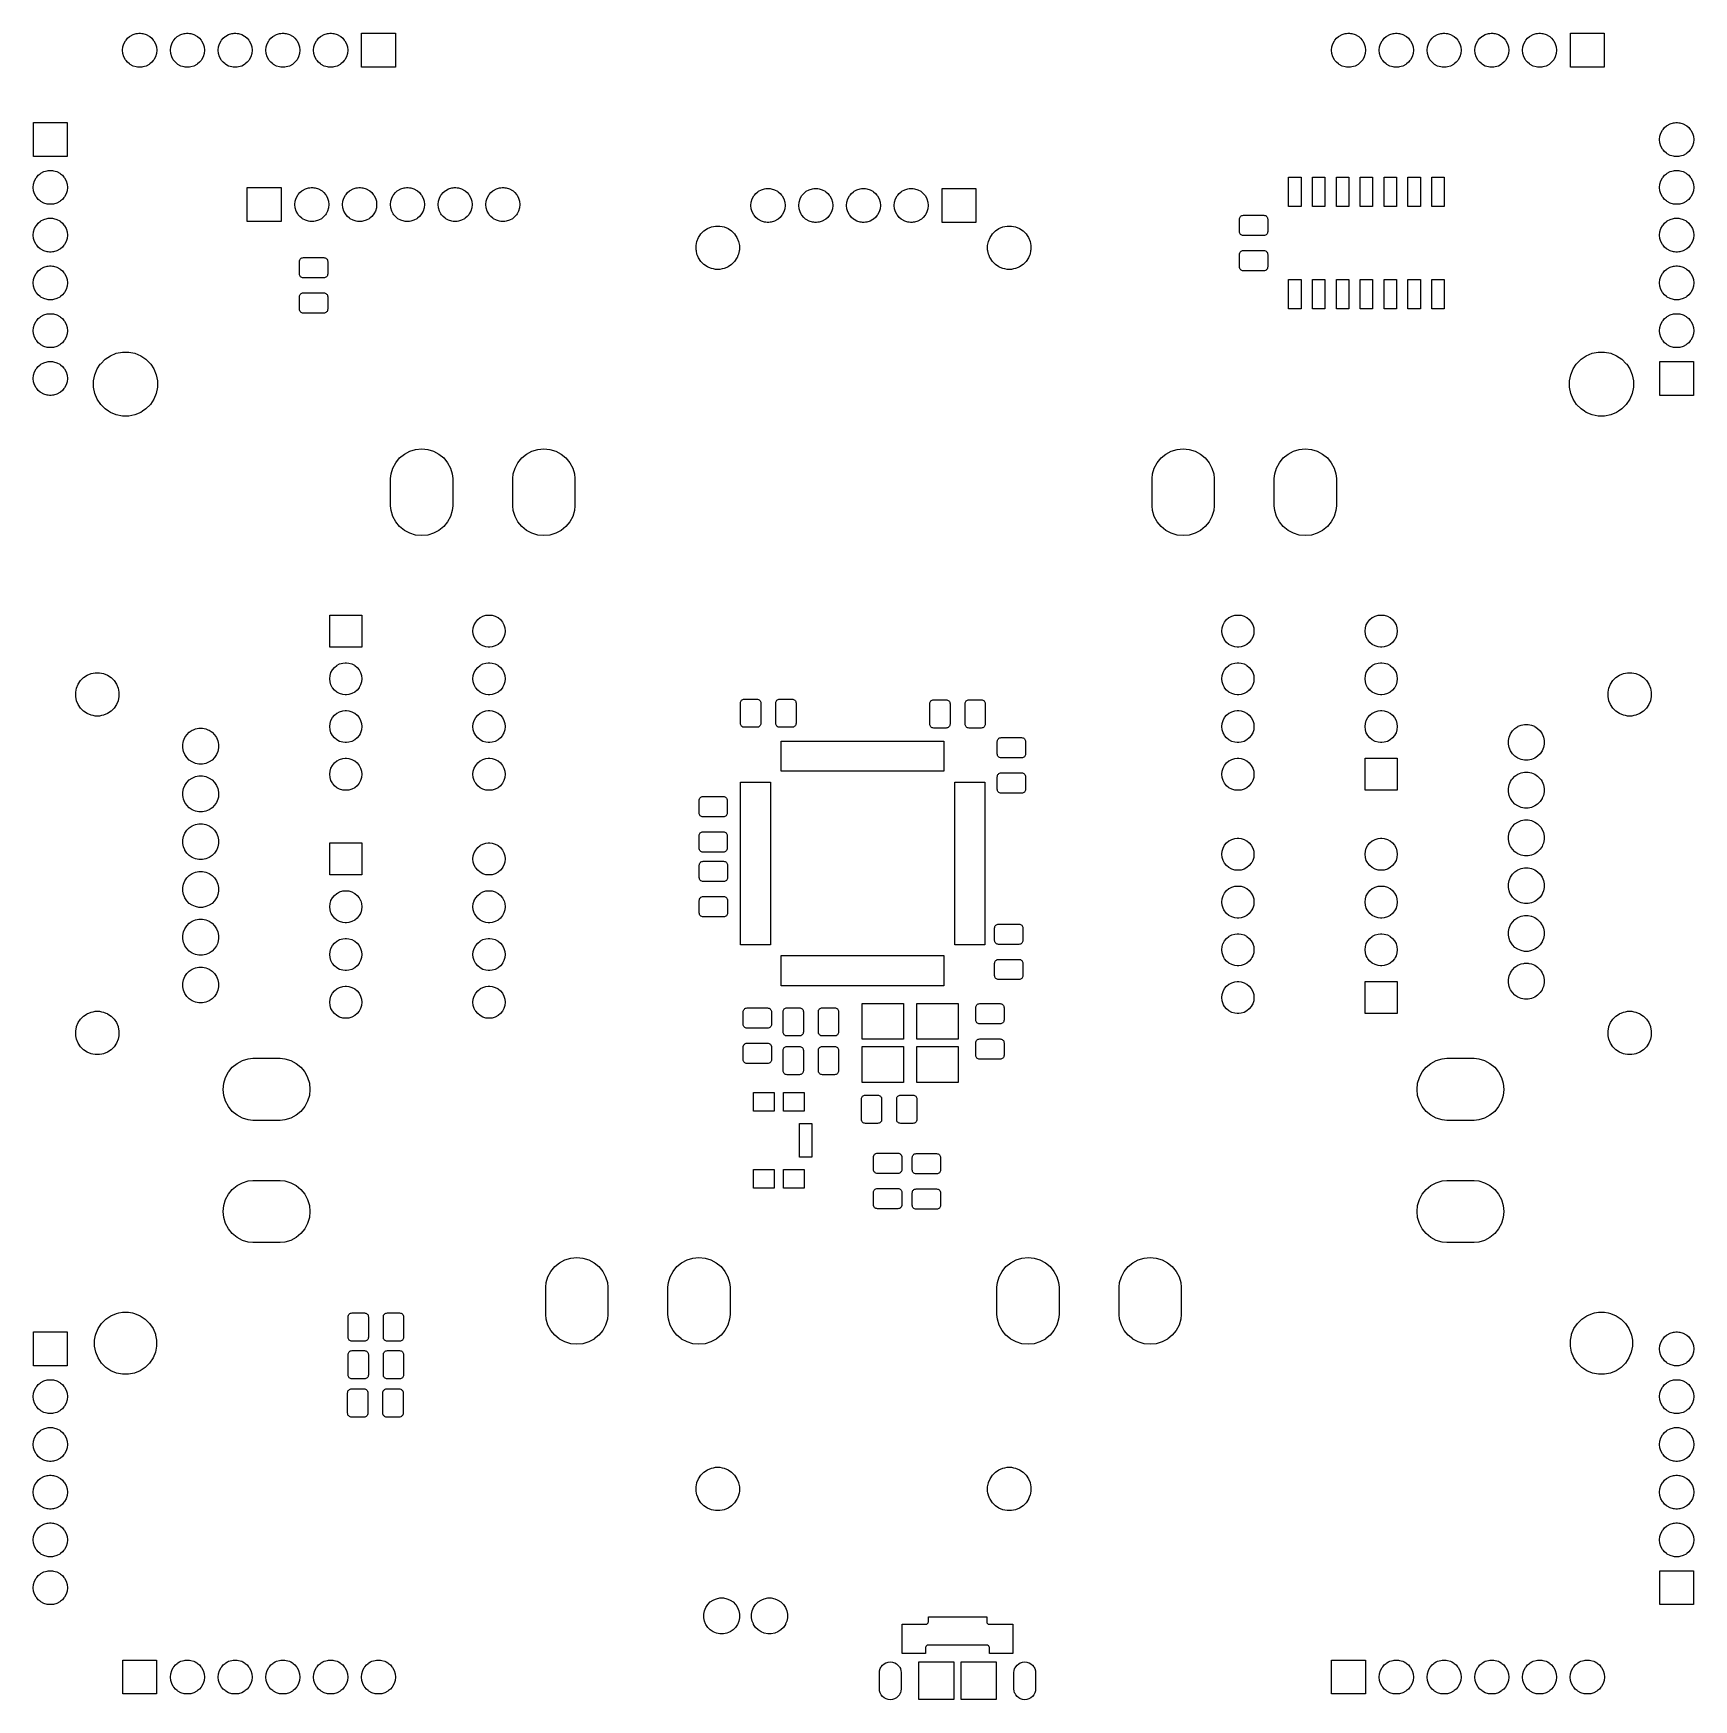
# Model space of a CAD drawing. Extents: x 0.82 to 4.3, y -4.31 to -0.82.
import ezdxf

# ---------------------------------------------------------------- set-up
doc = ezdxf.new("R2010")
doc.units = 0
doc.header["$MEASUREMENT"] = 0
doc.layers.add('BLACK', color=7, linetype='CONTINUOUS')

msp = doc.modelspace()

# ---------------------------------------------------------------- linework, layer by layer
at = {"layer": 'BLACK', "linetype": 'CONTINUOUS'}
for p, q in [((1.01038, -0.842659), (1.01367, -0.836496)), ((1.01367, -0.836496), (1.01482, -0.835089)), ((1.01482, -0.835089), (1.0181, -0.831095)), ((1.0181, -0.831095), (1.0221, -0.827817)), ((1.0221, -0.827817), (1.0235, -0.826662)), ((1.0235, -0.826662), (1.02967, -0.823368)), ((1.02967, -0.823368), (1.03635, -0.82134)), ((1.03635, -0.82134), (1.03896, -0.821083)), ((1.03896, -0.821083), (1.04156, -0.820827)), ((1.04156, -0.820827), (1.04505, -0.820827)), ((1.04505, -0.820827), (1.04766, -0.821083)), ((1.04766, -0.821083), (1.05026, -0.82134)), ((1.05026, -0.82134), (1.05695, -0.823368)), ((1.05695, -0.823368), (1.06311, -0.826662)), ((1.06311, -0.826662), (1.06452, -0.827817)), ((1.06452, -0.827817), (1.06851, -0.831095)), ((1.06851, -0.831095), (1.07179, -0.835089)), ((1.07179, -0.835089), (1.07294, -0.836496)), ((1.07294, -0.836496), (1.07624, -0.842659)), ((1.11038, -0.842659), (1.11367, -0.836496)), ((1.11367, -0.836496), (1.11482, -0.835089)), ((1.11482, -0.835089), (1.1181, -0.831095)), ((1.1181, -0.831095), (1.1221, -0.827817)), ((1.1221, -0.827817), (1.1235, -0.826662)), ((1.1235, -0.826662), (1.12967, -0.823368)), ((1.12967, -0.823368), (1.13635, -0.82134)), ((1.13635, -0.82134), (1.13896, -0.821083)), ((1.13896, -0.821083), (1.14156, -0.820827)), ((1.14156, -0.820827), (1.14505, -0.820827)), ((1.14505, -0.820827), (1.14766, -0.821083)), ((1.14766, -0.821083), (1.15026, -0.82134)), ((1.15026, -0.82134), (1.15695, -0.823368)), ((1.15695, -0.823368), (1.16311, -0.826662)), ((1.16311, -0.826662), (1.16452, -0.827817)), ((1.16452, -0.827817), (1.16851, -0.831095)), ((1.16851, -0.831095), (1.17179, -0.835089)), ((1.17179, -0.835089), (1.17294, -0.836496)), ((1.17294, -0.836496), (1.17624, -0.842659)), ((1.21038, -0.842659), (1.21367, -0.836496)), ((1.21367, -0.836496), (1.21482, -0.835089)), ((1.21482, -0.835089), (1.2181, -0.831095)), ((1.2181, -0.831095), (1.2221, -0.827817)), ((1.2221, -0.827817), (1.2235, -0.826662)), ((1.2235, -0.826662), (1.22967, -0.823368)), ((1.22967, -0.823368), (1.23635, -0.82134)), ((1.23635, -0.82134), (1.23896, -0.821083)), ((1.23896, -0.821083), (1.24156, -0.820827)), ((1.24156, -0.820827), (1.24505, -0.820827)), ((1.24505, -0.820827), (1.24766, -0.821083)), ((1.24766, -0.821083), (1.25026, -0.82134)), ((1.25026, -0.82134), (1.25695, -0.823368)), ((1.25695, -0.823368), (1.26311, -0.826662)), ((1.26311, -0.826662), (1.26452, -0.827817)), ((1.26452, -0.827817), (1.26851, -0.831095)), ((1.26851, -0.831095), (1.27179, -0.835089)), ((1.27179, -0.835089), (1.27294, -0.836496)), ((1.27294, -0.836496), (1.27624, -0.842659)), ((1.31038, -0.842659), (1.31367, -0.836496)), ((1.31367, -0.836496), (1.31482, -0.835089)), ((1.31482, -0.835089), (1.3181, -0.831095)), ((1.3181, -0.831095), (1.3221, -0.827817)), ((1.3221, -0.827817), (1.3235, -0.826662)), ((1.3235, -0.826662), (1.32967, -0.823368)), ((1.32967, -0.823368), (1.33635, -0.82134)), ((1.33635, -0.82134), (1.33896, -0.821083)), ((1.33896, -0.821083), (1.34156, -0.820827)), ((1.34156, -0.820827), (1.34505, -0.820827)), ((1.34505, -0.820827), (1.34766, -0.821083)), ((1.34766, -0.821083), (1.35026, -0.82134)), ((1.35026, -0.82134), (1.35695, -0.823368)), ((1.35695, -0.823368), (1.36311, -0.826662)), ((1.36311, -0.826662), (1.36452, -0.827817)), ((1.36452, -0.827817), (1.36851, -0.831095)), ((1.36851, -0.831095), (1.37179, -0.835089)), ((1.37179, -0.835089), (1.37294, -0.836496)), ((1.37294, -0.836496), (1.37624, -0.842659)), ((1.41038, -0.842659), (1.41367, -0.836496)), ((1.41367, -0.836496), (1.41482, -0.835089)), ((1.41482, -0.835089), (1.4181, -0.831095)), ((1.4181, -0.831095), (1.4221, -0.827817)), ((1.4221, -0.827817), (1.4235, -0.826662)), ((1.4235, -0.826662), (1.42967, -0.823368)), ((1.42967, -0.823368), (1.43635, -0.82134)), ((1.43635, -0.82134), (1.43896, -0.821083)), ((1.43896, -0.821083), (1.44156, -0.820827)), ((1.44156, -0.820827), (1.44505, -0.820827)), ((1.44505, -0.820827), (1.44766, -0.821083)), ((1.44766, -0.821083), (1.45026, -0.82134)), ((1.45026, -0.82134), (1.45695, -0.823368)), ((1.45695, -0.823368), (1.46311, -0.826662)), ((1.46311, -0.826662), (1.46452, -0.827817)), ((1.46452, -0.827817), (1.46851, -0.831095)), ((1.46851, -0.831095), (1.47179, -0.835089)), ((1.47179, -0.835089), (1.47294, -0.836496)), ((1.47294, -0.836496), (1.47624, -0.842659)), ((1.50783, -0.891772), (1.50783, -0.820827)), ((1.50783, -0.820827), (1.57878, -0.820827)), ((1.57878, -0.820827), (1.57878, -0.891772)), ((3.54187, -0.842659), (3.54517, -0.836496)), ((3.54517, -0.836496), (3.54632, -0.835089)), ((3.54632, -0.835089), (3.5496, -0.831095)), ((3.5496, -0.831095), (3.55359, -0.827817)), ((3.55359, -0.827817), (3.555, -0.826662)), ((3.555, -0.826662), (3.56116, -0.823368)), ((3.56116, -0.823368), (3.56785, -0.82134)), ((3.56785, -0.82134), (3.57046, -0.821083)), ((3.57046, -0.821083), (3.57306, -0.820827)), ((3.57306, -0.820827), (3.57655, -0.820827)), ((3.57655, -0.820827), (3.57915, -0.821083)), ((3.57915, -0.821083), (3.58176, -0.82134)), ((3.58176, -0.82134), (3.58844, -0.823368)), ((3.58844, -0.823368), (3.59461, -0.826662)), ((3.59461, -0.826662), (3.59601, -0.827817)), ((3.59601, -0.827817), (3.60001, -0.831095)), ((3.60001, -0.831095), (3.60329, -0.835089)), ((3.60329, -0.835089), (3.60444, -0.836496)), ((3.60444, -0.836496), (3.60773, -0.842659)), ((3.64187, -0.842659), (3.64517, -0.836496)), ((3.64517, -0.836496), (3.64632, -0.835089)), ((3.64632, -0.835089), (3.6496, -0.831095)), ((3.6496, -0.831095), (3.65359, -0.827817)), ((3.65359, -0.827817), (3.655, -0.826662)), ((3.655, -0.826662), (3.66116, -0.823368)), ((3.66116, -0.823368), (3.66785, -0.82134)), ((3.66785, -0.82134), (3.67046, -0.821083)), ((3.67046, -0.821083), (3.67306, -0.820827)), ((3.67306, -0.820827), (3.67655, -0.820827)), ((3.67655, -0.820827), (3.67915, -0.821083)), ((3.67915, -0.821083), (3.68176, -0.82134)), ((3.68176, -0.82134), (3.68844, -0.823368)), ((3.68844, -0.823368), (3.69461, -0.826662)), ((3.69461, -0.826662), (3.69601, -0.827817)), ((3.69601, -0.827817), (3.70001, -0.831095)), ((3.70001, -0.831095), (3.70329, -0.835089)), ((3.70329, -0.835089), (3.70444, -0.836496)), ((3.70444, -0.836496), (3.70773, -0.842659)), ((3.74187, -0.842659), (3.74517, -0.836496)), ((3.74517, -0.836496), (3.74632, -0.835089)), ((3.74632, -0.835089), (3.7496, -0.831095)), ((3.7496, -0.831095), (3.75359, -0.827817)), ((3.75359, -0.827817), (3.755, -0.826662)), ((3.755, -0.826662), (3.76116, -0.823368)), ((3.76116, -0.823368), (3.76785, -0.82134)), ((3.76785, -0.82134), (3.77046, -0.821083)), ((3.77046, -0.821083), (3.77306, -0.820827)), ((3.77306, -0.820827), (3.77655, -0.820827)), ((3.77655, -0.820827), (3.77915, -0.821083)), ((3.77915, -0.821083), (3.78176, -0.82134)), ((3.78176, -0.82134), (3.78844, -0.823368)), ((3.78844, -0.823368), (3.79461, -0.826662)), ((3.79461, -0.826662), (3.79601, -0.827817)), ((3.79601, -0.827817), (3.80001, -0.831095)), ((3.80001, -0.831095), (3.80329, -0.835089)), ((3.80329, -0.835089), (3.80444, -0.836496)), ((3.80444, -0.836496), (3.80773, -0.842659)), ((3.84187, -0.842659), (3.84517, -0.836496)), ((3.84517, -0.836496), (3.84632, -0.835089)), ((3.84632, -0.835089), (3.8496, -0.831095)), ((3.8496, -0.831095), (3.85359, -0.827817)), ((3.85359, -0.827817), (3.855, -0.826662)), ((3.855, -0.826662), (3.86116, -0.823368)), ((3.86116, -0.823368), (3.86785, -0.82134)), ((3.86785, -0.82134), (3.87046, -0.821083)), ((3.87046, -0.821083), (3.87306, -0.820827)), ((3.87306, -0.820827), (3.87655, -0.820827)), ((3.87655, -0.820827), (3.87915, -0.821083)), ((3.87915, -0.821083), (3.88176, -0.82134)), ((3.88176, -0.82134), (3.88844, -0.823368)), ((3.88844, -0.823368), (3.89461, -0.826662)), ((3.89461, -0.826662), (3.89601, -0.827817)), ((3.89601, -0.827817), (3.90001, -0.831095)), ((3.90001, -0.831095), (3.90329, -0.835089)), ((3.90329, -0.835089), (3.90444, -0.836496)), ((3.90444, -0.836496), (3.90773, -0.842659)), ((3.94187, -0.842659), (3.94517, -0.836496)), ((3.94517, -0.836496), (3.94632, -0.835089)), ((3.94632, -0.835089), (3.9496, -0.831095)), ((3.9496, -0.831095), (3.95359, -0.827817)), ((3.95359, -0.827817), (3.955, -0.826662)), ((3.955, -0.826662), (3.96116, -0.823368)), ((3.96116, -0.823368), (3.96785, -0.82134)), ((3.96785, -0.82134), (3.97046, -0.821083)), ((3.97046, -0.821083), (3.97306, -0.820827)), ((3.97306, -0.820827), (3.97655, -0.820827)), ((3.97655, -0.820827), (3.97915, -0.821083)), ((3.97915, -0.821083), (3.98176, -0.82134)), ((3.98176, -0.82134), (3.98844, -0.823368)), ((3.98844, -0.823368), (3.99461, -0.826662)), ((3.99461, -0.826662), (3.99601, -0.827817)), ((3.99601, -0.827817), (4.00001, -0.831095)), ((4.00001, -0.831095), (4.00329, -0.835089)), ((4.00329, -0.835089), (4.00444, -0.836496)), ((4.00444, -0.836496), (4.00773, -0.842659)), ((4.03933, -0.891772), (4.03933, -0.820827)), ((4.03933, -0.820827), (4.11028, -0.820827)), ((4.11028, -0.820827), (4.11028, -0.891772)), ((1.00766, -0.856299), (1.00835, -0.849345)), ((1.00835, -0.863253), (1.00766, -0.856299)), ((1.00835, -0.849345), (1.01038, -0.842659)), ((1.01038, -0.86994), (1.00835, -0.863253)), ((1.01367, -0.876102), (1.01038, -0.86994)), ((1.07624, -0.86994), (1.07294, -0.876102)), ((1.07624, -0.842659), (1.07827, -0.849345)), ((1.07827, -0.863253), (1.07624, -0.86994)), ((1.07827, -0.849345), (1.07895, -0.856299)), ((1.07895, -0.856299), (1.07827, -0.863253)), ((1.10766, -0.856299), (1.10835, -0.849345)), ((1.10835, -0.863253), (1.10766, -0.856299)), ((1.10835, -0.849345), (1.11038, -0.842659)), ((1.11038, -0.86994), (1.10835, -0.863253)), ((1.11367, -0.876102), (1.11038, -0.86994)), ((1.17624, -0.86994), (1.17294, -0.876102)), ((1.17624, -0.842659), (1.17827, -0.849345)), ((1.17827, -0.863253), (1.17624, -0.86994)), ((1.17827, -0.849345), (1.17895, -0.856299)), ((1.17895, -0.856299), (1.17827, -0.863253)), ((1.20766, -0.856299), (1.20835, -0.849345)), ((1.20835, -0.863253), (1.20766, -0.856299)), ((1.20835, -0.849345), (1.21038, -0.842659)), ((1.21038, -0.86994), (1.20835, -0.863253)), ((1.21367, -0.876102), (1.21038, -0.86994)), ((1.27624, -0.86994), (1.27294, -0.876102)), ((1.27624, -0.842659), (1.27827, -0.849345)), ((1.27827, -0.863253), (1.27624, -0.86994)), ((1.27827, -0.849345), (1.27895, -0.856299)), ((1.27895, -0.856299), (1.27827, -0.863253)), ((1.30766, -0.856299), (1.30835, -0.849345)), ((1.30835, -0.863253), (1.30766, -0.856299)), ((1.30835, -0.849345), (1.31038, -0.842659)), ((1.31038, -0.86994), (1.30835, -0.863253)), ((1.31367, -0.876102), (1.31038, -0.86994)), ((1.37624, -0.86994), (1.37294, -0.876102)), ((1.37624, -0.842659), (1.37827, -0.849345)), ((1.37827, -0.863253), (1.37624, -0.86994)), ((1.37827, -0.849345), (1.37895, -0.856299)), ((1.37895, -0.856299), (1.37827, -0.863253)), ((1.40766, -0.856299), (1.40835, -0.849345)), ((1.40835, -0.863253), (1.40766, -0.856299)), ((1.40835, -0.849345), (1.41038, -0.842659)), ((1.41038, -0.86994), (1.40835, -0.863253)), ((1.41367, -0.876102), (1.41038, -0.86994)), ((1.47624, -0.86994), (1.47294, -0.876102)), ((1.47624, -0.842659), (1.47827, -0.849345)), ((1.47827, -0.863253), (1.47624, -0.86994)), ((1.47827, -0.849345), (1.47895, -0.856299)), ((1.47895, -0.856299), (1.47827, -0.863253)), ((3.53916, -0.856299), (3.53984, -0.849345)), ((3.53984, -0.863253), (3.53916, -0.856299)), ((3.53984, -0.849345), (3.54187, -0.842659)), ((3.54187, -0.86994), (3.53984, -0.863253)), ((3.54517, -0.876102), (3.54187, -0.86994)), ((3.60773, -0.86994), (3.60444, -0.876102)), ((3.60773, -0.842659), (3.60976, -0.849345)), ((3.60976, -0.863253), (3.60773, -0.86994)), ((3.60976, -0.849345), (3.61045, -0.856299)), ((3.61045, -0.856299), (3.60976, -0.863253)), ((3.63916, -0.856299), (3.63984, -0.849345)), ((3.63984, -0.863253), (3.63916, -0.856299)), ((3.63984, -0.849345), (3.64187, -0.842659)), ((3.64187, -0.86994), (3.63984, -0.863253)), ((3.64517, -0.876102), (3.64187, -0.86994)), ((3.70773, -0.86994), (3.70444, -0.876102)), ((3.70773, -0.842659), (3.70976, -0.849345)), ((3.70976, -0.863253), (3.70773, -0.86994)), ((3.70976, -0.849345), (3.71045, -0.856299)), ((3.71045, -0.856299), (3.70976, -0.863253)), ((3.73916, -0.856299), (3.73984, -0.849345)), ((3.73984, -0.863253), (3.73916, -0.856299)), ((3.73984, -0.849345), (3.74187, -0.842659)), ((3.74187, -0.86994), (3.73984, -0.863253)), ((3.74517, -0.876102), (3.74187, -0.86994)), ((3.80773, -0.86994), (3.80444, -0.876102)), ((3.80773, -0.842659), (3.80976, -0.849345)), ((3.80976, -0.863253), (3.80773, -0.86994)), ((3.80976, -0.849345), (3.81045, -0.856299)), ((3.81045, -0.856299), (3.80976, -0.863253)), ((3.83916, -0.856299), (3.83984, -0.849345)), ((3.83984, -0.863253), (3.83916, -0.856299)), ((3.83984, -0.849345), (3.84187, -0.842659)), ((3.84187, -0.86994), (3.83984, -0.863253)), ((3.84517, -0.876102), (3.84187, -0.86994)), ((3.90773, -0.86994), (3.90444, -0.876102)), ((3.90773, -0.842659), (3.90976, -0.849345)), ((3.90976, -0.863253), (3.90773, -0.86994)), ((3.90976, -0.849345), (3.91045, -0.856299)), ((3.91045, -0.856299), (3.90976, -0.863253)), ((3.93916, -0.856299), (3.93984, -0.849345)), ((3.93984, -0.863253), (3.93916, -0.856299)), ((3.93984, -0.849345), (3.94187, -0.842659)), ((3.94187, -0.86994), (3.93984, -0.863253)), ((3.94517, -0.876102), (3.94187, -0.86994)), ((4.00773, -0.86994), (4.00444, -0.876102)), ((4.00773, -0.842659), (4.00976, -0.849345)), ((4.00976, -0.863253), (4.00773, -0.86994)), ((4.00976, -0.849345), (4.01045, -0.856299)), ((4.01045, -0.856299), (4.00976, -0.863253)), ((1.01482, -0.877509), (1.01367, -0.876102)), ((1.0181, -0.881503), (1.01482, -0.877509)), ((1.0221, -0.884781), (1.0181, -0.881503)), ((1.0235, -0.885936), (1.0221, -0.884781)), ((1.02967, -0.88923), (1.0235, -0.885936)), ((1.03635, -0.891258), (1.02967, -0.88923)), ((1.03896, -0.891515), (1.03635, -0.891258)), ((1.04156, -0.891772), (1.03896, -0.891515)), ((1.04505, -0.891772), (1.04156, -0.891772)), ((1.04766, -0.891515), (1.04505, -0.891772)), ((1.05026, -0.891258), (1.04766, -0.891515)), ((1.05695, -0.88923), (1.05026, -0.891258)), ((1.06311, -0.885936), (1.05695, -0.88923)), ((1.06452, -0.884781), (1.06311, -0.885936)), ((1.06851, -0.881503), (1.06452, -0.884781)), ((1.07179, -0.877509), (1.06851, -0.881503)), ((1.07294, -0.876102), (1.07179, -0.877509)), ((1.11482, -0.877509), (1.11367, -0.876102)), ((1.1181, -0.881503), (1.11482, -0.877509)), ((1.1221, -0.884781), (1.1181, -0.881503)), ((1.1235, -0.885936), (1.1221, -0.884781)), ((1.12967, -0.88923), (1.1235, -0.885936)), ((1.13635, -0.891258), (1.12967, -0.88923)), ((1.13896, -0.891515), (1.13635, -0.891258)), ((1.14156, -0.891772), (1.13896, -0.891515)), ((1.14505, -0.891772), (1.14156, -0.891772)), ((1.14766, -0.891515), (1.14505, -0.891772)), ((1.15026, -0.891258), (1.14766, -0.891515)), ((1.15695, -0.88923), (1.15026, -0.891258)), ((1.16311, -0.885936), (1.15695, -0.88923)), ((1.16452, -0.884781), (1.16311, -0.885936)), ((1.16851, -0.881503), (1.16452, -0.884781)), ((1.17179, -0.877509), (1.16851, -0.881503)), ((1.17294, -0.876102), (1.17179, -0.877509)), ((1.21482, -0.877509), (1.21367, -0.876102)), ((1.2181, -0.881503), (1.21482, -0.877509)), ((1.2221, -0.884781), (1.2181, -0.881503)), ((1.2235, -0.885936), (1.2221, -0.884781)), ((1.22967, -0.88923), (1.2235, -0.885936)), ((1.23635, -0.891258), (1.22967, -0.88923)), ((1.23896, -0.891515), (1.23635, -0.891258)), ((1.24156, -0.891772), (1.23896, -0.891515)), ((1.24505, -0.891772), (1.24156, -0.891772)), ((1.24766, -0.891515), (1.24505, -0.891772)), ((1.25026, -0.891258), (1.24766, -0.891515)), ((1.25695, -0.88923), (1.25026, -0.891258)), ((1.26311, -0.885936), (1.25695, -0.88923)), ((1.26452, -0.884781), (1.26311, -0.885936)), ((1.26851, -0.881503), (1.26452, -0.884781)), ((1.27179, -0.877509), (1.26851, -0.881503)), ((1.27294, -0.876102), (1.27179, -0.877509)), ((1.31482, -0.877509), (1.31367, -0.876102)), ((1.3181, -0.881503), (1.31482, -0.877509)), ((1.3221, -0.884781), (1.3181, -0.881503)), ((1.3235, -0.885936), (1.3221, -0.884781)), ((1.32967, -0.88923), (1.3235, -0.885936)), ((1.33635, -0.891258), (1.32967, -0.88923)), ((1.33896, -0.891515), (1.33635, -0.891258)), ((1.34156, -0.891772), (1.33896, -0.891515)), ((1.34505, -0.891772), (1.34156, -0.891772)), ((1.34766, -0.891515), (1.34505, -0.891772)), ((1.35026, -0.891258), (1.34766, -0.891515)), ((1.35695, -0.88923), (1.35026, -0.891258)), ((1.36311, -0.885936), (1.35695, -0.88923)), ((1.36452, -0.884781), (1.36311, -0.885936)), ((1.36851, -0.881503), (1.36452, -0.884781)), ((1.37179, -0.877509), (1.36851, -0.881503)), ((1.37294, -0.876102), (1.37179, -0.877509)), ((1.41482, -0.877509), (1.41367, -0.876102)), ((1.4181, -0.881503), (1.41482, -0.877509)), ((1.4221, -0.884781), (1.4181, -0.881503)), ((1.4235, -0.885936), (1.4221, -0.884781)), ((1.42967, -0.88923), (1.4235, -0.885936)), ((1.43635, -0.891258), (1.42967, -0.88923)), ((1.43896, -0.891515), (1.43635, -0.891258)), ((1.44156, -0.891772), (1.43896, -0.891515)), ((1.44505, -0.891772), (1.44156, -0.891772)), ((1.44766, -0.891515), (1.44505, -0.891772)), ((1.45026, -0.891258), (1.44766, -0.891515)), ((1.45695, -0.88923), (1.45026, -0.891258)), ((1.46311, -0.885936), (1.45695, -0.88923)), ((1.46452, -0.884781), (1.46311, -0.885936)), ((1.46851, -0.881503), (1.46452, -0.884781)), ((1.47179, -0.877509), (1.46851, -0.881503)), ((1.47294, -0.876102), (1.47179, -0.877509)), ((1.57878, -0.891772), (1.50783, -0.891772)), ((3.54632, -0.877509), (3.54517, -0.876102)), ((3.5496, -0.881503), (3.54632, -0.877509)), ((3.55359, -0.884781), (3.5496, -0.881503)), ((3.555, -0.885936), (3.55359, -0.884781)), ((3.56116, -0.88923), (3.555, -0.885936)), ((3.56785, -0.891258), (3.56116, -0.88923)), ((3.57046, -0.891515), (3.56785, -0.891258)), ((3.57306, -0.891772), (3.57046, -0.891515)), ((3.57655, -0.891772), (3.57306, -0.891772)), ((3.57915, -0.891515), (3.57655, -0.891772)), ((3.58176, -0.891258), (3.57915, -0.891515)), ((3.58844, -0.88923), (3.58176, -0.891258)), ((3.59461, -0.885936), (3.58844, -0.88923)), ((3.59601, -0.884781), (3.59461, -0.885936)), ((3.60001, -0.881503), (3.59601, -0.884781)), ((3.60329, -0.877509), (3.60001, -0.881503)), ((3.60444, -0.876102), (3.60329, -0.877509)), ((3.64632, -0.877509), (3.64517, -0.876102)), ((3.6496, -0.881503), (3.64632, -0.877509)), ((3.65359, -0.884781), (3.6496, -0.881503)), ((3.655, -0.885936), (3.65359, -0.884781)), ((3.66116, -0.88923), (3.655, -0.885936)), ((3.66785, -0.891258), (3.66116, -0.88923)), ((3.67046, -0.891515), (3.66785, -0.891258)), ((3.67306, -0.891772), (3.67046, -0.891515)), ((3.67655, -0.891772), (3.67306, -0.891772)), ((3.67915, -0.891515), (3.67655, -0.891772)), ((3.68176, -0.891258), (3.67915, -0.891515)), ((3.68844, -0.88923), (3.68176, -0.891258)), ((3.69461, -0.885936), (3.68844, -0.88923)), ((3.69601, -0.884781), (3.69461, -0.885936)), ((3.70001, -0.881503), (3.69601, -0.884781)), ((3.70329, -0.877509), (3.70001, -0.881503)), ((3.70444, -0.876102), (3.70329, -0.877509)), ((3.74632, -0.877509), (3.74517, -0.876102)), ((3.7496, -0.881503), (3.74632, -0.877509)), ((3.75359, -0.884781), (3.7496, -0.881503)), ((3.755, -0.885936), (3.75359, -0.884781)), ((3.76116, -0.88923), (3.755, -0.885936)), ((3.76785, -0.891258), (3.76116, -0.88923)), ((3.77046, -0.891515), (3.76785, -0.891258)), ((3.77306, -0.891772), (3.77046, -0.891515)), ((3.77655, -0.891772), (3.77306, -0.891772)), ((3.77915, -0.891515), (3.77655, -0.891772)), ((3.78176, -0.891258), (3.77915, -0.891515)), ((3.78844, -0.88923), (3.78176, -0.891258)), ((3.79461, -0.885936), (3.78844, -0.88923)), ((3.79601, -0.884781), (3.79461, -0.885936)), ((3.80001, -0.881503), (3.79601, -0.884781)), ((3.80329, -0.877509), (3.80001, -0.881503)), ((3.80444, -0.876102), (3.80329, -0.877509)), ((3.84632, -0.877509), (3.84517, -0.876102)), ((3.8496, -0.881503), (3.84632, -0.877509)), ((3.85359, -0.884781), (3.8496, -0.881503)), ((3.855, -0.885936), (3.85359, -0.884781)), ((3.86116, -0.88923), (3.855, -0.885936)), ((3.86785, -0.891258), (3.86116, -0.88923)), ((3.87046, -0.891515), (3.86785, -0.891258)), ((3.87306, -0.891772), (3.87046, -0.891515)), ((3.87655, -0.891772), (3.87306, -0.891772)), ((3.87915, -0.891515), (3.87655, -0.891772)), ((3.88176, -0.891258), (3.87915, -0.891515)), ((3.88844, -0.88923), (3.88176, -0.891258)), ((3.89461, -0.885936), (3.88844, -0.88923)), ((3.89601, -0.884781), (3.89461, -0.885936)), ((3.90001, -0.881503), (3.89601, -0.884781)), ((3.90329, -0.877509), (3.90001, -0.881503)), ((3.90444, -0.876102), (3.90329, -0.877509)), ((3.94632, -0.877509), (3.94517, -0.876102)), ((3.9496, -0.881503), (3.94632, -0.877509)), ((3.95359, -0.884781), (3.9496, -0.881503)), ((3.955, -0.885936), (3.95359, -0.884781)), ((3.96116, -0.88923), (3.955, -0.885936)), ((3.96785, -0.891258), (3.96116, -0.88923)), ((3.97046, -0.891515), (3.96785, -0.891258)), ((3.97306, -0.891772), (3.97046, -0.891515)), ((3.97655, -0.891772), (3.97306, -0.891772)), ((3.97915, -0.891515), (3.97655, -0.891772)), ((3.98176, -0.891258), (3.97915, -0.891515)), ((3.98844, -0.88923), (3.98176, -0.891258)), ((3.99461, -0.885936), (3.98844, -0.88923)), ((3.99601, -0.884781), (3.99461, -0.885936)), ((4.00001, -0.881503), (3.99601, -0.884781)), ((4.00329, -0.877509), (4.00001, -0.881503)), ((4.00444, -0.876102), (4.00329, -0.877509)), ((4.11028, -0.891772), (4.03933, -0.891772)), ((0.820827, -1.07878), (0.820827, -1.00783)), ((0.820827, -1.00783), (0.891772, -1.00783)), ((0.891772, -1.00783), (0.891772, -1.07878)), ((4.24201, -1.01367), (4.24817, -1.01038)), ((4.24817, -1.01038), (4.25486, -1.00835)), ((4.25486, -1.00835), (4.25746, -1.00809)), ((4.25746, -1.00809), (4.26007, -1.00783)), ((4.26007, -1.00783), (4.26355, -1.00783)), ((4.26355, -1.00783), (4.26616, -1.00809)), ((4.26616, -1.00809), (4.26876, -1.00835)), ((4.26876, -1.00835), (4.27545, -1.01038)), ((4.27545, -1.01038), (4.28161, -1.01367)), ((4.22617, -1.04331), (4.22685, -1.03635)), ((4.22685, -1.05026), (4.22617, -1.04331)), ((4.22685, -1.03635), (4.22888, -1.02967)), ((4.22888, -1.02967), (4.23217, -1.0235)), ((4.23217, -1.0235), (4.23333, -1.0221)), ((4.23333, -1.0221), (4.23661, -1.0181)), ((4.23661, -1.0181), (4.2406, -1.01482)), ((4.2406, -1.01482), (4.24201, -1.01367)), ((4.28161, -1.01367), (4.28302, -1.01482)), ((4.28302, -1.01482), (4.28702, -1.0181)), ((4.28702, -1.0181), (4.29029, -1.0221)), ((4.29029, -1.0221), (4.29145, -1.0235)), ((4.29145, -1.0235), (4.29474, -1.02967)), ((4.29474, -1.02967), (4.29677, -1.03635)), ((4.29677, -1.03635), (4.29746, -1.04331)), ((4.29746, -1.04331), (4.29677, -1.05026)), ((0.891772, -1.07878), (0.820827, -1.07878)), ((4.22888, -1.05695), (4.22685, -1.05026)), ((4.23217, -1.06311), (4.22888, -1.05695)), ((4.23333, -1.06452), (4.23217, -1.06311)), ((4.23661, -1.06851), (4.23333, -1.06452)), ((4.2406, -1.07179), (4.23661, -1.06851)), ((4.24201, -1.07294), (4.2406, -1.07179)), ((4.24817, -1.07624), (4.24201, -1.07294)), ((4.25486, -1.07827), (4.24817, -1.07624)), ((4.25746, -1.07852), (4.25486, -1.07827)), ((4.26007, -1.07878), (4.25746, -1.07852)), ((4.26355, -1.07878), (4.26007, -1.07878)), ((4.26616, -1.07852), (4.26355, -1.07878)), ((4.26876, -1.07827), (4.26616, -1.07852)), ((4.27545, -1.07624), (4.26876, -1.07827)), ((4.28161, -1.07294), (4.27545, -1.07624)), ((4.28302, -1.07179), (4.28161, -1.07294)), ((4.28702, -1.06851), (4.28302, -1.07179)), ((4.29029, -1.06452), (4.28702, -1.06851)), ((4.29145, -1.06311), (4.29029, -1.06452)), ((4.29474, -1.05695), (4.29145, -1.06311)), ((4.29677, -1.05026), (4.29474, -1.05695)), ((0.831095, -1.1181), (0.835089, -1.11482)), ((0.835089, -1.11482), (0.836496, -1.11367)), ((0.836496, -1.11367), (0.842659, -1.11038)), ((0.842659, -1.11038), (0.849345, -1.10835)), ((0.849345, -1.10835), (0.851951, -1.10809)), ((0.851951, -1.10809), (0.854557, -1.10783)), ((0.854557, -1.10783), (0.858042, -1.10783)), ((0.858042, -1.10783), (0.860647, -1.10809)), ((0.860647, -1.10809), (0.863253, -1.10835)), ((0.863253, -1.10835), (0.86994, -1.11038)), ((0.86994, -1.11038), (0.876102, -1.11367)), ((0.876102, -1.11367), (0.877509, -1.11482)), ((0.877509, -1.11482), (0.881503, -1.1181)), ((4.23661, -1.1181), (4.2406, -1.11482)), ((4.2406, -1.11482), (4.24201, -1.11367)), ((4.24201, -1.11367), (4.24817, -1.11038)), ((4.24817, -1.11038), (4.25486, -1.10835)), ((4.25486, -1.10835), (4.25746, -1.10809)), ((4.25746, -1.10809), (4.26007, -1.10783)), ((4.26007, -1.10783), (4.26355, -1.10783)), ((4.26355, -1.10783), (4.26616, -1.10809)), ((4.26616, -1.10809), (4.26876, -1.10835)), ((4.26876, -1.10835), (4.27545, -1.11038)), ((4.27545, -1.11038), (4.28161, -1.11367)), ((4.28161, -1.11367), (4.28302, -1.11482)), ((4.28302, -1.11482), (4.28702, -1.1181)), ((0.820655, -1.14331), (0.82134, -1.13635)), ((0.82134, -1.15026), (0.820655, -1.14331)), ((0.82134, -1.13635), (0.823368, -1.12967)), ((0.823368, -1.15695), (0.82134, -1.15026)), ((0.823368, -1.12967), (0.826662, -1.1235)), ((0.826662, -1.1235), (0.828033, -1.12183)), ((0.828033, -1.12183), (0.831095, -1.1181)), ((0.881503, -1.1181), (0.884566, -1.12183)), ((0.884566, -1.12183), (0.885936, -1.1235)), ((0.885936, -1.1235), (0.88923, -1.12967)), ((0.88923, -1.12967), (0.891258, -1.13635)), ((0.891258, -1.15026), (0.88923, -1.15695)), ((0.891258, -1.13635), (0.891943, -1.14331)), ((0.891943, -1.14331), (0.891258, -1.15026)), ((1.2685, -1.21471), (1.2685, -1.14376)), ((1.2685, -1.14376), (1.33944, -1.14376)), ((1.33944, -1.14376), (1.33944, -1.21471)), ((1.37876, -1.15403), (1.38276, -1.15075)), ((1.38276, -1.15075), (1.38417, -1.1496)), ((1.38417, -1.1496), (1.39033, -1.14631)), ((1.39033, -1.14631), (1.39701, -1.14428)), ((1.39701, -1.14428), (1.39962, -1.14402)), ((1.39962, -1.14402), (1.40223, -1.14376)), ((1.40223, -1.14376), (1.40571, -1.14376)), ((1.40571, -1.14376), (1.40832, -1.14402)), ((1.40832, -1.14402), (1.41092, -1.14428)), ((1.41092, -1.14428), (1.41761, -1.14631)), ((1.41761, -1.14631), (1.42377, -1.1496)), ((1.42377, -1.1496), (1.42518, -1.15075)), ((1.42518, -1.15075), (1.42917, -1.15403)), ((1.47876, -1.15403), (1.48276, -1.15075)), ((1.48276, -1.15075), (1.48417, -1.1496)), ((1.48417, -1.1496), (1.49033, -1.14631)), ((1.49033, -1.14631), (1.49701, -1.14428)), ((1.49701, -1.14428), (1.49962, -1.14402)), ((1.49962, -1.14402), (1.50223, -1.14376)), ((1.50223, -1.14376), (1.50571, -1.14376)), ((1.50571, -1.14376), (1.50832, -1.14402)), ((1.50832, -1.14402), (1.51092, -1.14428)), ((1.51092, -1.14428), (1.51761, -1.14631)), ((1.51761, -1.14631), (1.52377, -1.1496)), ((1.52377, -1.1496), (1.52518, -1.15075)), ((1.52518, -1.15075), (1.52917, -1.15403)), ((1.57876, -1.15403), (1.58276, -1.15075)), ((1.58276, -1.15075), (1.58417, -1.1496)), ((1.58417, -1.1496), (1.59033, -1.14631)), ((1.59033, -1.14631), (1.59701, -1.14428)), ((1.59701, -1.14428), (1.59962, -1.14402)), ((1.59962, -1.14402), (1.60223, -1.14376)), ((1.60223, -1.14376), (1.60571, -1.14376)), ((1.60571, -1.14376), (1.60832, -1.14402)), ((1.60832, -1.14402), (1.61092, -1.14428)), ((1.61092, -1.14428), (1.61761, -1.14631)), ((1.61761, -1.14631), (1.62377, -1.1496)), ((1.62377, -1.1496), (1.62518, -1.15075)), ((1.62518, -1.15075), (1.62917, -1.15403)), ((1.67876, -1.15403), (1.68276, -1.15075)), ((1.68276, -1.15075), (1.68417, -1.1496)), ((1.68417, -1.1496), (1.69033, -1.14631)), ((1.69033, -1.14631), (1.69701, -1.14428)), ((1.69701, -1.14428), (1.69962, -1.14402)), ((1.69962, -1.14402), (1.70223, -1.14376)), ((1.70223, -1.14376), (1.70571, -1.14376)), ((1.70571, -1.14376), (1.70832, -1.14402)), ((1.70832, -1.14402), (1.71092, -1.14428)), ((1.71092, -1.14428), (1.71761, -1.14631)), ((1.71761, -1.14631), (1.72377, -1.1496)), ((1.72377, -1.1496), (1.72518, -1.15075)), ((1.72518, -1.15075), (1.72917, -1.15403)), ((1.77876, -1.15403), (1.78276, -1.15075)), ((1.78276, -1.15075), (1.78417, -1.1496)), ((1.78417, -1.1496), (1.79033, -1.14631)), ((1.79033, -1.14631), (1.79701, -1.14428)), ((1.79701, -1.14428), (1.79962, -1.14402)), ((1.79962, -1.14402), (1.80223, -1.14376)), ((1.80223, -1.14376), (1.80571, -1.14376)), ((1.80571, -1.14376), (1.80832, -1.14402)), ((1.80832, -1.14402), (1.81092, -1.14428)), ((1.81092, -1.14428), (1.81761, -1.14631)), ((1.81761, -1.14631), (1.82377, -1.1496)), ((1.82377, -1.1496), (1.82518, -1.15075)), ((1.82518, -1.15075), (1.82917, -1.15403)), ((2.33925, -1.15147), (2.34541, -1.14817)), ((2.34541, -1.14817), (2.3521, -1.14614)), ((2.3521, -1.14614), (2.35471, -1.14589)), ((2.35471, -1.14589), (2.35731, -1.14563)), ((2.35731, -1.14563), (2.3608, -1.14563)), ((2.3608, -1.14563), (2.3634, -1.14589)), ((2.3634, -1.14589), (2.36601, -1.14614)), ((2.36601, -1.14614), (2.3727, -1.14817)), ((2.3727, -1.14817), (2.37886, -1.15147)), ((2.43925, -1.15147), (2.44541, -1.14817)), ((2.44541, -1.14817), (2.4521, -1.14614)), ((2.4521, -1.14614), (2.45471, -1.14589)), ((2.45471, -1.14589), (2.45731, -1.14563)), ((2.45731, -1.14563), (2.4608, -1.14563)), ((2.4608, -1.14563), (2.4634, -1.14589)), ((2.4634, -1.14589), (2.46601, -1.14614)), ((2.46601, -1.14614), (2.4727, -1.14817)), ((2.4727, -1.14817), (2.47886, -1.15147)), ((2.53925, -1.15147), (2.54541, -1.14817)), ((2.54541, -1.14817), (2.5521, -1.14614)), ((2.5521, -1.14614), (2.55471, -1.14589)), ((2.55471, -1.14589), (2.55731, -1.14563)), ((2.55731, -1.14563), (2.5608, -1.14563)), ((2.5608, -1.14563), (2.5634, -1.14589)), ((2.5634, -1.14589), (2.56601, -1.14614)), ((2.56601, -1.14614), (2.5727, -1.14817)), ((2.5727, -1.14817), (2.57886, -1.15147)), ((2.63925, -1.15147), (2.64541, -1.14817)), ((2.64541, -1.14817), (2.6521, -1.14614)), ((2.6521, -1.14614), (2.65471, -1.14589)), ((2.65471, -1.14589), (2.65731, -1.14563)), ((2.65731, -1.14563), (2.6608, -1.14563)), ((2.6608, -1.14563), (2.6634, -1.14589)), ((2.6634, -1.14589), (2.66601, -1.14614)), ((2.66601, -1.14614), (2.6727, -1.14817)), ((2.6727, -1.14817), (2.67886, -1.15147)), ((2.72358, -1.21657), (2.72358, -1.14563)), ((2.72358, -1.14563), (2.79453, -1.14563)), ((2.79453, -1.14563), (2.79453, -1.21657)), ((3.4492, -1.18335), (3.4492, -1.12183)), ((3.4492, -1.12183), (3.47521, -1.12183)), ((3.47521, -1.12183), (3.47521, -1.18335)), ((3.4992, -1.18335), (3.4992, -1.12183)), ((3.4992, -1.12183), (3.52521, -1.12183)), ((3.52521, -1.12183), (3.52521, -1.18335)), ((3.5492, -1.18335), (3.5492, -1.12183)), ((3.5492, -1.12183), (3.57521, -1.12183)), ((3.57521, -1.12183), (3.57521, -1.18335)), ((3.5992, -1.18335), (3.5992, -1.12183)), ((3.5992, -1.12183), (3.62521, -1.12183)), ((3.62521, -1.12183), (3.62521, -1.18335)), ((3.6492, -1.18335), (3.6492, -1.12183)), ((3.6492, -1.12183), (3.67521, -1.12183)), ((3.67521, -1.12183), (3.67521, -1.18335)), ((3.6992, -1.18335), (3.6992, -1.12183)), ((3.6992, -1.12183), (3.72521, -1.12183)), ((3.72521, -1.12183), (3.72521, -1.18335)), ((3.7492, -1.18335), (3.7492, -1.12183)), ((3.7492, -1.12183), (3.77521, -1.12183)), ((3.77521, -1.12183), (3.77521, -1.18335)), ((4.22617, -1.14331), (4.22685, -1.13635)), ((4.22685, -1.15026), (4.22617, -1.14331)), ((4.22685, -1.13635), (4.22888, -1.12967)), ((4.22888, -1.15695), (4.22685, -1.15026)), ((4.22888, -1.12967), (4.23217, -1.1235)), ((4.23217, -1.1235), (4.23354, -1.12183)), ((4.23354, -1.12183), (4.23661, -1.1181)), ((4.28702, -1.1181), (4.29008, -1.12183)), ((4.29008, -1.12183), (4.29145, -1.1235)), ((4.29145, -1.1235), (4.29474, -1.12967)), ((4.29474, -1.12967), (4.29677, -1.13635)), ((4.29677, -1.15026), (4.29474, -1.15695)), ((4.29677, -1.13635), (4.29746, -1.14331)), ((4.29746, -1.14331), (4.29677, -1.15026)), ((0.826662, -1.16311), (0.823368, -1.15695)), ((0.827817, -1.16452), (0.826662, -1.16311)), ((0.831095, -1.16851), (0.827817, -1.16452)), ((0.835089, -1.17179), (0.831095, -1.16851)), ((0.836496, -1.17294), (0.835089, -1.17179)), ((0.842659, -1.17624), (0.836496, -1.17294)), ((0.849345, -1.17827), (0.842659, -1.17624)), ((0.851951, -1.17852), (0.849345, -1.17827)), ((0.854557, -1.17878), (0.851951, -1.17852)), ((0.858042, -1.17878), (0.854557, -1.17878)), ((0.860647, -1.17852), (0.858042, -1.17878)), ((0.863253, -1.17827), (0.860647, -1.17852)), ((0.86994, -1.17624), (0.863253, -1.17827)), ((0.876102, -1.17294), (0.86994, -1.17624)), ((0.877509, -1.17179), (0.876102, -1.17294)), ((0.881503, -1.16851), (0.877509, -1.17179)), ((0.884781, -1.16452), (0.881503, -1.16851)), ((0.885936, -1.16311), (0.884781, -1.16452)), ((0.88923, -1.15695), (0.885936, -1.16311)), ((1.36832, -1.17924), (1.36901, -1.17228)), ((1.36901, -1.18619), (1.36832, -1.17924)), ((1.36901, -1.17228), (1.37104, -1.1656)), ((1.37104, -1.1656), (1.37433, -1.15943)), ((1.37433, -1.15943), (1.37549, -1.15803)), ((1.37549, -1.15803), (1.37876, -1.15403)), ((1.42917, -1.15403), (1.43245, -1.15803)), ((1.43245, -1.15803), (1.43361, -1.15943)), ((1.43361, -1.15943), (1.4369, -1.1656)), ((1.4369, -1.1656), (1.43893, -1.17228)), ((1.43893, -1.17228), (1.43961, -1.17924)), ((1.43961, -1.17924), (1.43893, -1.18619)), ((1.46832, -1.17924), (1.46901, -1.17228)), ((1.46901, -1.18619), (1.46832, -1.17924)), ((1.46901, -1.17228), (1.47104, -1.1656)), ((1.47104, -1.1656), (1.47433, -1.15943)), ((1.47433, -1.15943), (1.47549, -1.15803)), ((1.47549, -1.15803), (1.47876, -1.15403)), ((1.52917, -1.15403), (1.53245, -1.15803)), ((1.53245, -1.15803), (1.53361, -1.15943)), ((1.53361, -1.15943), (1.5369, -1.1656)), ((1.5369, -1.1656), (1.53893, -1.17228)), ((1.53893, -1.17228), (1.53961, -1.17924)), ((1.53961, -1.17924), (1.53893, -1.18619)), ((1.56832, -1.17924), (1.56901, -1.17228)), ((1.56901, -1.18619), (1.56832, -1.17924)), ((1.56901, -1.17228), (1.57104, -1.1656)), ((1.57104, -1.1656), (1.57433, -1.15943)), ((1.57433, -1.15943), (1.57549, -1.15803)), ((1.57549, -1.15803), (1.57876, -1.15403)), ((1.62917, -1.15403), (1.63245, -1.15803)), ((1.63245, -1.15803), (1.63361, -1.15943)), ((1.63361, -1.15943), (1.6369, -1.1656)), ((1.6369, -1.1656), (1.63893, -1.17228)), ((1.63893, -1.17228), (1.63961, -1.17924)), ((1.63961, -1.17924), (1.63893, -1.18619)), ((1.66832, -1.17924), (1.66901, -1.17228)), ((1.66901, -1.18619), (1.66832, -1.17924)), ((1.66901, -1.17228), (1.67104, -1.1656)), ((1.67104, -1.1656), (1.67433, -1.15943)), ((1.67433, -1.15943), (1.67549, -1.15803)), ((1.67549, -1.15803), (1.67876, -1.15403)), ((1.72917, -1.15403), (1.73245, -1.15803)), ((1.73245, -1.15803), (1.73361, -1.15943)), ((1.73361, -1.15943), (1.7369, -1.1656)), ((1.7369, -1.1656), (1.73893, -1.17228)), ((1.73893, -1.17228), (1.73961, -1.17924)), ((1.73961, -1.17924), (1.73893, -1.18619)), ((1.76832, -1.17924), (1.76901, -1.17228)), ((1.76901, -1.18619), (1.76832, -1.17924)), ((1.76901, -1.17228), (1.77104, -1.1656)), ((1.77104, -1.1656), (1.77433, -1.15943)), ((1.77433, -1.15943), (1.77549, -1.15803)), ((1.77549, -1.15803), (1.77876, -1.15403)), ((1.82917, -1.15403), (1.83245, -1.15803)), ((1.83245, -1.15803), (1.83361, -1.15943)), ((1.83361, -1.15943), (1.8369, -1.1656)), ((1.8369, -1.1656), (1.83893, -1.17228)), ((1.83893, -1.17228), (1.83961, -1.17924)), ((1.83961, -1.17924), (1.83893, -1.18619)), ((2.32341, -1.1811), (2.3241, -1.17415)), ((2.3241, -1.18806), (2.32341, -1.1811)), ((2.3241, -1.17415), (2.32612, -1.16746)), ((2.32612, -1.16746), (2.32942, -1.1613)), ((2.32942, -1.1613), (2.33095, -1.15943)), ((2.33095, -1.15943), (2.33385, -1.1559)), ((2.33385, -1.1559), (2.33785, -1.15262)), ((2.33785, -1.15262), (2.33925, -1.15147)), ((2.37886, -1.15147), (2.38026, -1.15262)), ((2.38026, -1.15262), (2.38426, -1.1559)), ((2.38426, -1.1559), (2.38716, -1.15943)), ((2.38716, -1.15943), (2.38869, -1.1613)), ((2.38869, -1.1613), (2.39199, -1.16746)), ((2.39199, -1.16746), (2.39401, -1.17415)), ((2.39401, -1.17415), (2.3947, -1.1811)), ((2.3947, -1.1811), (2.39401, -1.18806)), ((2.42341, -1.1811), (2.4241, -1.17415)), ((2.4241, -1.18806), (2.42341, -1.1811)), ((2.4241, -1.17415), (2.42612, -1.16746)), ((2.42612, -1.16746), (2.42942, -1.1613)), ((2.42942, -1.1613), (2.43095, -1.15943)), ((2.43095, -1.15943), (2.43385, -1.1559)), ((2.43385, -1.1559), (2.43785, -1.15262)), ((2.43785, -1.15262), (2.43925, -1.15147)), ((2.47886, -1.15147), (2.48026, -1.15262)), ((2.48026, -1.15262), (2.48426, -1.1559)), ((2.48426, -1.1559), (2.48716, -1.15943)), ((2.48716, -1.15943), (2.48869, -1.1613)), ((2.48869, -1.1613), (2.49199, -1.16746)), ((2.49199, -1.16746), (2.49401, -1.17415)), ((2.49401, -1.17415), (2.4947, -1.1811)), ((2.4947, -1.1811), (2.49401, -1.18806)), ((2.52341, -1.1811), (2.5241, -1.17415)), ((2.5241, -1.18806), (2.52341, -1.1811)), ((2.5241, -1.17415), (2.52612, -1.16746)), ((2.52612, -1.16746), (2.52942, -1.1613)), ((2.52942, -1.1613), (2.53095, -1.15943)), ((2.53095, -1.15943), (2.53385, -1.1559)), ((2.53385, -1.1559), (2.53785, -1.15262)), ((2.53785, -1.15262), (2.53925, -1.15147)), ((2.57886, -1.15147), (2.58026, -1.15262)), ((2.58026, -1.15262), (2.58426, -1.1559)), ((2.58426, -1.1559), (2.58716, -1.15943)), ((2.58716, -1.15943), (2.58869, -1.1613)), ((2.58869, -1.1613), (2.59199, -1.16746)), ((2.59199, -1.16746), (2.59401, -1.17415)), ((2.59401, -1.17415), (2.5947, -1.1811)), ((2.5947, -1.1811), (2.59401, -1.18806)), ((2.62341, -1.1811), (2.6241, -1.17415)), ((2.6241, -1.18806), (2.62341, -1.1811)), ((2.6241, -1.17415), (2.62612, -1.16746)), ((2.62612, -1.16746), (2.62942, -1.1613)), ((2.62942, -1.1613), (2.63095, -1.15943)), ((2.63095, -1.15943), (2.63385, -1.1559)), ((2.63385, -1.1559), (2.63785, -1.15262)), ((2.63785, -1.15262), (2.63925, -1.15147)), ((2.67886, -1.15147), (2.68026, -1.15262)), ((2.68026, -1.15262), (2.68426, -1.1559)), ((2.68426, -1.1559), (2.68716, -1.15943)), ((2.68716, -1.15943), (2.68869, -1.1613)), ((2.68869, -1.1613), (2.69199, -1.16746)), ((2.69199, -1.16746), (2.69401, -1.17415)), ((2.69401, -1.17415), (2.6947, -1.1811)), ((2.6947, -1.1811), (2.69401, -1.18806)), ((3.47521, -1.18335), (3.4492, -1.18335)), ((3.52521, -1.18335), (3.4992, -1.18335)), ((3.57521, -1.18335), (3.5492, -1.18335)), ((3.62521, -1.18335), (3.5992, -1.18335)), ((3.67521, -1.18335), (3.6492, -1.18335)), ((3.72521, -1.18335), (3.6992, -1.18335)), ((3.77521, -1.18335), (3.7492, -1.18335)), ((4.23217, -1.16311), (4.22888, -1.15695)), ((4.23333, -1.16452), (4.23217, -1.16311)), ((4.23661, -1.16851), (4.23333, -1.16452)), ((4.2406, -1.17179), (4.23661, -1.16851)), ((4.24201, -1.17294), (4.2406, -1.17179)), ((4.24817, -1.17624), (4.24201, -1.17294)), ((4.25486, -1.17827), (4.24817, -1.17624)), ((4.25746, -1.17852), (4.25486, -1.17827)), ((4.26007, -1.17878), (4.25746, -1.17852)), ((4.26355, -1.17878), (4.26007, -1.17878)), ((4.26616, -1.17852), (4.26355, -1.17878)), ((4.26876, -1.17827), (4.26616, -1.17852)), ((4.27545, -1.17624), (4.26876, -1.17827)), ((4.28161, -1.17294), (4.27545, -1.17624)), ((4.28302, -1.17179), (4.28161, -1.17294)), ((4.28702, -1.16851), (4.28302, -1.17179)), ((4.29029, -1.16452), (4.28702, -1.16851)), ((4.29145, -1.16311), (4.29029, -1.16452)), ((4.29474, -1.15695), (4.29145, -1.16311)), ((0.827817, -1.2221), (0.831095, -1.2181)), ((0.831095, -1.2181), (0.835856, -1.2142)), ((0.835856, -1.2142), (0.836496, -1.21367)), ((0.836496, -1.21367), (0.842659, -1.21038)), ((0.842659, -1.21038), (0.849345, -1.20835)), ((0.849345, -1.20835), (0.851951, -1.20809)), ((0.851951, -1.20809), (0.854557, -1.20783)), ((0.854557, -1.20783), (0.858042, -1.20783)), ((0.858042, -1.20783), (0.860647, -1.20809)), ((0.860647, -1.20809), (0.863253, -1.20835)), ((0.863253, -1.20835), (0.86994, -1.21038)), ((0.86994, -1.21038), (0.876102, -1.21367)), ((0.876102, -1.21367), (0.876742, -1.2142)), ((0.876742, -1.2142), (0.881503, -1.2181)), ((0.881503, -1.2181), (0.884781, -1.2221)), ((1.33944, -1.21471), (1.2685, -1.21471)), ((1.37104, -1.19288), (1.36901, -1.18619)), ((1.37433, -1.19904), (1.37104, -1.19288)), ((1.37549, -1.20045), (1.37433, -1.19904)), ((1.37876, -1.20444), (1.37549, -1.20045)), ((1.38276, -1.20772), (1.37876, -1.20444)), ((1.38417, -1.20887), (1.38276, -1.20772)), ((1.39033, -1.21217), (1.38417, -1.20887)), ((1.39701, -1.2142), (1.39033, -1.21217)), ((1.39962, -1.21445), (1.39701, -1.2142)), ((1.40223, -1.21471), (1.39962, -1.21445)), ((1.40571, -1.21471), (1.40223, -1.21471)), ((1.40832, -1.21445), (1.40571, -1.21471)), ((1.41092, -1.2142), (1.40832, -1.21445)), ((1.41761, -1.21217), (1.41092, -1.2142)), ((1.42377, -1.20887), (1.41761, -1.21217)), ((1.42518, -1.20772), (1.42377, -1.20887)), ((1.42917, -1.20444), (1.42518, -1.20772)), ((1.43245, -1.20045), (1.42917, -1.20444)), ((1.43361, -1.19904), (1.43245, -1.20045)), ((1.4369, -1.19288), (1.43361, -1.19904)), ((1.43893, -1.18619), (1.4369, -1.19288)), ((1.47104, -1.19288), (1.46901, -1.18619)), ((1.47433, -1.19904), (1.47104, -1.19288)), ((1.47549, -1.20045), (1.47433, -1.19904)), ((1.47876, -1.20444), (1.47549, -1.20045)), ((1.48276, -1.20772), (1.47876, -1.20444)), ((1.48417, -1.20887), (1.48276, -1.20772)), ((1.49033, -1.21217), (1.48417, -1.20887)), ((1.49701, -1.2142), (1.49033, -1.21217)), ((1.49962, -1.21445), (1.49701, -1.2142)), ((1.50223, -1.21471), (1.49962, -1.21445)), ((1.50571, -1.21471), (1.50223, -1.21471)), ((1.50832, -1.21445), (1.50571, -1.21471)), ((1.51092, -1.2142), (1.50832, -1.21445)), ((1.51761, -1.21217), (1.51092, -1.2142)), ((1.52377, -1.20887), (1.51761, -1.21217)), ((1.52518, -1.20772), (1.52377, -1.20887)), ((1.52917, -1.20444), (1.52518, -1.20772)), ((1.53245, -1.20045), (1.52917, -1.20444)), ((1.53361, -1.19904), (1.53245, -1.20045)), ((1.5369, -1.19288), (1.53361, -1.19904)), ((1.53893, -1.18619), (1.5369, -1.19288)), ((1.57104, -1.19288), (1.56901, -1.18619)), ((1.57433, -1.19904), (1.57104, -1.19288)), ((1.57549, -1.20045), (1.57433, -1.19904)), ((1.57876, -1.20444), (1.57549, -1.20045)), ((1.58276, -1.20772), (1.57876, -1.20444)), ((1.58417, -1.20887), (1.58276, -1.20772)), ((1.59033, -1.21217), (1.58417, -1.20887)), ((1.59701, -1.2142), (1.59033, -1.21217)), ((1.59962, -1.21445), (1.59701, -1.2142)), ((1.60223, -1.21471), (1.59962, -1.21445)), ((1.60571, -1.21471), (1.60223, -1.21471)), ((1.60832, -1.21445), (1.60571, -1.21471)), ((1.61092, -1.2142), (1.60832, -1.21445)), ((1.61761, -1.21217), (1.61092, -1.2142)), ((1.62377, -1.20887), (1.61761, -1.21217)), ((1.62518, -1.20772), (1.62377, -1.20887)), ((1.62917, -1.20444), (1.62518, -1.20772)), ((1.63245, -1.20045), (1.62917, -1.20444)), ((1.63361, -1.19904), (1.63245, -1.20045)), ((1.6369, -1.19288), (1.63361, -1.19904)), ((1.63893, -1.18619), (1.6369, -1.19288)), ((1.67104, -1.19288), (1.66901, -1.18619)), ((1.67433, -1.19904), (1.67104, -1.19288)), ((1.67549, -1.20045), (1.67433, -1.19904)), ((1.67876, -1.20444), (1.67549, -1.20045)), ((1.68276, -1.20772), (1.67876, -1.20444)), ((1.68417, -1.20887), (1.68276, -1.20772)), ((1.69033, -1.21217), (1.68417, -1.20887)), ((1.69701, -1.2142), (1.69033, -1.21217)), ((1.69962, -1.21445), (1.69701, -1.2142)), ((1.70223, -1.21471), (1.69962, -1.21445)), ((1.70571, -1.21471), (1.70223, -1.21471)), ((1.70832, -1.21445), (1.70571, -1.21471)), ((1.71092, -1.2142), (1.70832, -1.21445)), ((1.71761, -1.21217), (1.71092, -1.2142)), ((1.72377, -1.20887), (1.71761, -1.21217)), ((1.72518, -1.20772), (1.72377, -1.20887)), ((1.72917, -1.20444), (1.72518, -1.20772)), ((1.73245, -1.20045), (1.72917, -1.20444)), ((1.73361, -1.19904), (1.73245, -1.20045)), ((1.7369, -1.19288), (1.73361, -1.19904)), ((1.73893, -1.18619), (1.7369, -1.19288)), ((1.77104, -1.19288), (1.76901, -1.18619)), ((1.77433, -1.19904), (1.77104, -1.19288)), ((1.77549, -1.20045), (1.77433, -1.19904)), ((1.77876, -1.20444), (1.77549, -1.20045)), ((1.78276, -1.20772), (1.77876, -1.20444)), ((1.78417, -1.20887), (1.78276, -1.20772)), ((1.79033, -1.21217), (1.78417, -1.20887)), ((1.79701, -1.2142), (1.79033, -1.21217)), ((1.79962, -1.21445), (1.79701, -1.2142)), ((1.80223, -1.21471), (1.79962, -1.21445)), ((1.80571, -1.21471), (1.80223, -1.21471)), ((1.80832, -1.21445), (1.80571, -1.21471)), ((1.81092, -1.2142), (1.80832, -1.21445)), ((1.81761, -1.21217), (1.81092, -1.2142)), ((1.82377, -1.20887), (1.81761, -1.21217)), ((1.82518, -1.20772), (1.82377, -1.20887)), ((1.82917, -1.20444), (1.82518, -1.20772)), ((1.83245, -1.20045), (1.82917, -1.20444)), ((1.83361, -1.19904), (1.83245, -1.20045)), ((1.8369, -1.19288), (1.83361, -1.19904)), ((1.83893, -1.18619), (1.8369, -1.19288)), ((2.32612, -1.19474), (2.3241, -1.18806)), ((2.32942, -1.20091), (2.32612, -1.19474)), ((2.3301, -1.20173), (2.32942, -1.20091)), ((2.33385, -1.20631), (2.3301, -1.20173)), ((2.33785, -1.20958), (2.33385, -1.20631)), ((2.33925, -1.21074), (2.33785, -1.20958)), ((2.34541, -1.21403), (2.33925, -1.21074)), ((2.3521, -1.21606), (2.34541, -1.21403)), ((2.35471, -1.21632), (2.3521, -1.21606)), ((2.35731, -1.21657), (2.35471, -1.21632)), ((2.3608, -1.21657), (2.35731, -1.21657)), ((2.3634, -1.21632), (2.3608, -1.21657)), ((2.36601, -1.21606), (2.3634, -1.21632)), ((2.3727, -1.21403), (2.36601, -1.21606)), ((2.37886, -1.21074), (2.3727, -1.21403)), ((2.38026, -1.20958), (2.37886, -1.21074)), ((2.38426, -1.20631), (2.38026, -1.20958)), ((2.38801, -1.20173), (2.38426, -1.20631)), ((2.38869, -1.20091), (2.38801, -1.20173)), ((2.39199, -1.19474), (2.38869, -1.20091)), ((2.39401, -1.18806), (2.39199, -1.19474)), ((2.42612, -1.19474), (2.4241, -1.18806)), ((2.42942, -1.20091), (2.42612, -1.19474)), ((2.4301, -1.20173), (2.42942, -1.20091)), ((2.43385, -1.20631), (2.4301, -1.20173)), ((2.43785, -1.20958), (2.43385, -1.20631)), ((2.43925, -1.21074), (2.43785, -1.20958)), ((2.44541, -1.21403), (2.43925, -1.21074)), ((2.4521, -1.21606), (2.44541, -1.21403)), ((2.45471, -1.21632), (2.4521, -1.21606)), ((2.45731, -1.21657), (2.45471, -1.21632)), ((2.4608, -1.21657), (2.45731, -1.21657)), ((2.4634, -1.21632), (2.4608, -1.21657)), ((2.46601, -1.21606), (2.4634, -1.21632)), ((2.4727, -1.21403), (2.46601, -1.21606)), ((2.47886, -1.21074), (2.4727, -1.21403)), ((2.48026, -1.20958), (2.47886, -1.21074)), ((2.48426, -1.20631), (2.48026, -1.20958)), ((2.48801, -1.20173), (2.48426, -1.20631)), ((2.48869, -1.20091), (2.48801, -1.20173)), ((2.49199, -1.19474), (2.48869, -1.20091)), ((2.49401, -1.18806), (2.49199, -1.19474)), ((2.52612, -1.19474), (2.5241, -1.18806)), ((2.52942, -1.20091), (2.52612, -1.19474)), ((2.5301, -1.20173), (2.52942, -1.20091)), ((2.53385, -1.20631), (2.5301, -1.20173)), ((2.53785, -1.20958), (2.53385, -1.20631)), ((2.53925, -1.21074), (2.53785, -1.20958)), ((2.54541, -1.21403), (2.53925, -1.21074)), ((2.5521, -1.21606), (2.54541, -1.21403)), ((2.55471, -1.21632), (2.5521, -1.21606)), ((2.55731, -1.21657), (2.55471, -1.21632)), ((2.5608, -1.21657), (2.55731, -1.21657)), ((2.5634, -1.21632), (2.5608, -1.21657)), ((2.56601, -1.21606), (2.5634, -1.21632)), ((2.5727, -1.21403), (2.56601, -1.21606)), ((2.57886, -1.21074), (2.5727, -1.21403)), ((2.58026, -1.20958), (2.57886, -1.21074)), ((2.58426, -1.20631), (2.58026, -1.20958)), ((2.58801, -1.20173), (2.58426, -1.20631)), ((2.58869, -1.20091), (2.58801, -1.20173)), ((2.59199, -1.19474), (2.58869, -1.20091)), ((2.59401, -1.18806), (2.59199, -1.19474)), ((2.62612, -1.19474), (2.6241, -1.18806)), ((2.62942, -1.20091), (2.62612, -1.19474)), ((2.6301, -1.20173), (2.62942, -1.20091)), ((2.63385, -1.20631), (2.6301, -1.20173)), ((2.63785, -1.20958), (2.63385, -1.20631)), ((2.63925, -1.21074), (2.63785, -1.20958)), ((2.64541, -1.21403), (2.63925, -1.21074)), ((2.6521, -1.21606), (2.64541, -1.21403)), ((2.65471, -1.21632), (2.6521, -1.21606)), ((2.65731, -1.21657), (2.65471, -1.21632)), ((2.6608, -1.21657), (2.65731, -1.21657)), ((2.6634, -1.21632), (2.6608, -1.21657)), ((2.66601, -1.21606), (2.6634, -1.21632)), ((2.6727, -1.21403), (2.66601, -1.21606)), ((2.67886, -1.21074), (2.6727, -1.21403)), ((2.68026, -1.20958), (2.67886, -1.21074)), ((2.68426, -1.20631), (2.68026, -1.20958)), ((2.68801, -1.20173), (2.68426, -1.20631)), ((2.68869, -1.20091), (2.68801, -1.20173)), ((2.69199, -1.19474), (2.68869, -1.20091)), ((2.69401, -1.18806), (2.69199, -1.19474)), ((2.79453, -1.21657), (2.72358, -1.21657)), ((3.34642, -1.21011), (3.3466, -1.20829)), ((3.34642, -1.23575), (3.34642, -1.21011)), ((3.3466, -1.20829), (3.34706, -1.20677)), ((3.34706, -1.20677), (3.34781, -1.20536)), ((3.34781, -1.20536), (3.34882, -1.20413)), ((3.34882, -1.20413), (3.35005, -1.20312)), ((3.35005, -1.20312), (3.35145, -1.20237)), ((3.35145, -1.20237), (3.35297, -1.20191)), ((3.35297, -1.20191), (3.3548, -1.20173)), ((3.3548, -1.20173), (3.39717, -1.20173)), ((3.39717, -1.20173), (3.39899, -1.20191)), ((3.39899, -1.20191), (3.40052, -1.20237)), ((3.40052, -1.20237), (3.40192, -1.20312)), ((3.40192, -1.20312), (3.40315, -1.20413)), ((3.40315, -1.20413), (3.40416, -1.20536)), ((3.40416, -1.20536), (3.40491, -1.20677)), ((3.40491, -1.20677), (3.40537, -1.20829)), ((3.40537, -1.20829), (3.40555, -1.21011)), ((3.40555, -1.21011), (3.40555, -1.23575)), ((4.23333, -1.2221), (4.23661, -1.2181)), ((4.23661, -1.2181), (4.24137, -1.2142)), ((4.24137, -1.2142), (4.24201, -1.21367)), ((4.24201, -1.21367), (4.24817, -1.21038)), ((4.24817, -1.21038), (4.25486, -1.20835)), ((4.25486, -1.20835), (4.25746, -1.20809)), ((4.25746, -1.20809), (4.26007, -1.20783)), ((4.26007, -1.20783), (4.26355, -1.20783)), ((4.26355, -1.20783), (4.26616, -1.20809)), ((4.26616, -1.20809), (4.26876, -1.20835)), ((4.26876, -1.20835), (4.27545, -1.21038)), ((4.27545, -1.21038), (4.28161, -1.21367)), ((4.28161, -1.21367), (4.28225, -1.2142)), ((4.28225, -1.2142), (4.28702, -1.2181)), ((4.28702, -1.2181), (4.29029, -1.2221)), ((0.820655, -1.24331), (0.82134, -1.23635)), ((0.82134, -1.25026), (0.820655, -1.24331)), ((0.82134, -1.23635), (0.823368, -1.22967)), ((0.823368, -1.25695), (0.82134, -1.25026)), ((0.823368, -1.22967), (0.826662, -1.2235)), ((0.826662, -1.2235), (0.827817, -1.2221)), ((0.884781, -1.2221), (0.885936, -1.2235)), ((0.885936, -1.2235), (0.88923, -1.22967)), ((0.88923, -1.22967), (0.891258, -1.23635)), ((0.891258, -1.25026), (0.88923, -1.25695)), ((0.891258, -1.23635), (0.891943, -1.24331)), ((0.891943, -1.24331), (0.891258, -1.25026)), ((2.21036, -1.25647), (2.21378, -1.24822)), ((2.21378, -1.24822), (2.21651, -1.24413)), ((2.21651, -1.24413), (2.21874, -1.2408)), ((2.21874, -1.2408), (2.22505, -1.23449)), ((2.22505, -1.23449), (2.23247, -1.22953)), ((2.23247, -1.22953), (2.24072, -1.22611)), ((2.24072, -1.22611), (2.2451, -1.22524)), ((2.2451, -1.22524), (2.24947, -1.22437)), ((2.24947, -1.22437), (2.2584, -1.22437)), ((2.2584, -1.22437), (2.26278, -1.22524)), ((2.26278, -1.22524), (2.26715, -1.22611)), ((2.26715, -1.22611), (2.2754, -1.22953)), ((2.2754, -1.22953), (2.28282, -1.23449)), ((2.28282, -1.23449), (2.28914, -1.2408)), ((2.28914, -1.2408), (2.29136, -1.24413)), ((2.29136, -1.24413), (2.29409, -1.24822)), ((2.29409, -1.24822), (2.29751, -1.25647)), ((2.8206, -1.25647), (2.82402, -1.24822)), ((2.82402, -1.24822), (2.82675, -1.24413)), ((2.82675, -1.24413), (2.82897, -1.2408)), ((2.82897, -1.2408), (2.83529, -1.23449)), ((2.83529, -1.23449), (2.84271, -1.22953)), ((2.84271, -1.22953), (2.85096, -1.22611)), ((2.85096, -1.22611), (2.85533, -1.22524)), ((2.85533, -1.22524), (2.85971, -1.22437)), ((2.85971, -1.22437), (2.86864, -1.22437)), ((2.86864, -1.22437), (2.87301, -1.22524)), ((2.87301, -1.22524), (2.87739, -1.22611)), ((2.87739, -1.22611), (2.88564, -1.22953)), ((2.88564, -1.22953), (2.89306, -1.23449)), ((2.89306, -1.23449), (2.89937, -1.2408)), ((2.89937, -1.2408), (2.9016, -1.24413)), ((2.9016, -1.24413), (2.90433, -1.24822)), ((2.90433, -1.24822), (2.90775, -1.25647)), ((3.3466, -1.23758), (3.34642, -1.23575)), ((3.34706, -1.2391), (3.3466, -1.23758)), ((3.34781, -1.2405), (3.34706, -1.2391)), ((3.34882, -1.24173), (3.34781, -1.2405)), ((3.35005, -1.24274), (3.34882, -1.24173)), ((3.35145, -1.24349), (3.35005, -1.24274)), ((3.35297, -1.24395), (3.35145, -1.24349)), ((3.3548, -1.24413), (3.35297, -1.24395)), ((3.39717, -1.24413), (3.3548, -1.24413)), ((3.39899, -1.24395), (3.39717, -1.24413)), ((3.40052, -1.24349), (3.39899, -1.24395)), ((3.40192, -1.24274), (3.40052, -1.24349)), ((3.40315, -1.24173), (3.40192, -1.24274)), ((3.40416, -1.2405), (3.40315, -1.24173)), ((3.40491, -1.2391), (3.40416, -1.2405)), ((3.40537, -1.23758), (3.40491, -1.2391)), ((3.40555, -1.23575), (3.40537, -1.23758)), ((4.22617, -1.24331), (4.22685, -1.23635)), ((4.22685, -1.25026), (4.22617, -1.24331)), ((4.22685, -1.23635), (4.22888, -1.22967)), ((4.22888, -1.25695), (4.22685, -1.25026)), ((4.22888, -1.22967), (4.23217, -1.2235)), ((4.23217, -1.2235), (4.23333, -1.2221)), ((4.29029, -1.2221), (4.29145, -1.2235)), ((4.29145, -1.2235), (4.29474, -1.22967)), ((4.29474, -1.22967), (4.29677, -1.23635)), ((4.29677, -1.25026), (4.29474, -1.25695)), ((4.29677, -1.23635), (4.29746, -1.24331)), ((4.29746, -1.24331), (4.29677, -1.25026)), ((0.826662, -1.26311), (0.823368, -1.25695)), ((0.827817, -1.26452), (0.826662, -1.26311)), ((0.831095, -1.26851), (0.827817, -1.26452)), ((0.835089, -1.27179), (0.831095, -1.26851)), ((0.836496, -1.27294), (0.835089, -1.27179)), ((0.842659, -1.27624), (0.836496, -1.27294)), ((0.849345, -1.27827), (0.842659, -1.27624)), ((0.851951, -1.27852), (0.849345, -1.27827)), ((0.854557, -1.27878), (0.851951, -1.27852)), ((0.858042, -1.27878), (0.854557, -1.27878)), ((0.860647, -1.27852), (0.858042, -1.27878)), ((0.863253, -1.27827), (0.860647, -1.27852)), ((0.86994, -1.27624), (0.863253, -1.27827)), ((0.876102, -1.27294), (0.86994, -1.27624)), ((0.877509, -1.27179), (0.876102, -1.27294)), ((0.881503, -1.26851), (0.877509, -1.27179)), ((0.884781, -1.26452), (0.881503, -1.26851)), ((0.885936, -1.26311), (0.884781, -1.26452)), ((0.88923, -1.25695), (0.885936, -1.26311)), ((1.38295, -1.29096), (1.38447, -1.29049)), ((1.38447, -1.29049), (1.38629, -1.29031)), ((1.38629, -1.29031), (1.42867, -1.29031)), ((1.42867, -1.29031), (1.43049, -1.29049)), ((1.43049, -1.29049), (1.43201, -1.29096)), ((2.20862, -1.26522), (2.21036, -1.25647)), ((2.20862, -1.27415), (2.20862, -1.26522)), ((2.20903, -1.27619), (2.20862, -1.27415)), ((2.21036, -1.2829), (2.20903, -1.27619)), ((2.21171, -1.28615), (2.21036, -1.2829)), ((2.21352, -1.29052), (2.21171, -1.28615)), ((2.21378, -1.29115), (2.21352, -1.29052)), ((2.29436, -1.29052), (2.29409, -1.29115)), ((2.29616, -1.28615), (2.29436, -1.29052)), ((2.29751, -1.2829), (2.29616, -1.28615)), ((2.29751, -1.25647), (2.29925, -1.26522)), ((2.29885, -1.27619), (2.29751, -1.2829)), ((2.29925, -1.27415), (2.29885, -1.27619)), ((2.29925, -1.26522), (2.29925, -1.27415)), ((2.81886, -1.26522), (2.8206, -1.25647)), ((2.81886, -1.27415), (2.81886, -1.26522)), ((2.81926, -1.27619), (2.81886, -1.27415)), ((2.8206, -1.2829), (2.81926, -1.27619)), ((2.82195, -1.28615), (2.8206, -1.2829)), ((2.82375, -1.29052), (2.82195, -1.28615)), ((2.82402, -1.29115), (2.82375, -1.29052)), ((2.90459, -1.29052), (2.90433, -1.29115)), ((2.9064, -1.28615), (2.90459, -1.29052)), ((2.90775, -1.2829), (2.9064, -1.28615)), ((2.90775, -1.25647), (2.90949, -1.26522)), ((2.90908, -1.27619), (2.90775, -1.2829)), ((2.90949, -1.27415), (2.90908, -1.27619)), ((2.90949, -1.26522), (2.90949, -1.27415)), ((3.34642, -1.28393), (3.3466, -1.28211)), ((3.34642, -1.30957), (3.34642, -1.28393)), ((3.3466, -1.28211), (3.34706, -1.28059)), ((3.34706, -1.28059), (3.34781, -1.27918)), ((3.34781, -1.27918), (3.34882, -1.27795)), ((3.34882, -1.27795), (3.35005, -1.27694)), ((3.35005, -1.27694), (3.35145, -1.27619)), ((3.35145, -1.27619), (3.35297, -1.27573)), ((3.35297, -1.27573), (3.3548, -1.27555)), ((3.3548, -1.27555), (3.39717, -1.27555)), ((3.39717, -1.27555), (3.39899, -1.27573)), ((3.39899, -1.27573), (3.40052, -1.27619)), ((3.40052, -1.27619), (3.40192, -1.27694)), ((3.40192, -1.27694), (3.40315, -1.27795)), ((3.40315, -1.27795), (3.40416, -1.27918)), ((3.40416, -1.27918), (3.40491, -1.28059)), ((3.40491, -1.28059), (3.40537, -1.28211)), ((3.40537, -1.28211), (3.40555, -1.28393)), ((3.40555, -1.28393), (3.40555, -1.30957)), ((4.23217, -1.26311), (4.22888, -1.25695)), ((4.23333, -1.26452), (4.23217, -1.26311)), ((4.23661, -1.26851), (4.23333, -1.26452)), ((4.2406, -1.27179), (4.23661, -1.26851)), ((4.24201, -1.27294), (4.2406, -1.27179)), ((4.24817, -1.27624), (4.24201, -1.27294)), ((4.25486, -1.27827), (4.24817, -1.27624)), ((4.25746, -1.27852), (4.25486, -1.27827)), ((4.26007, -1.27878), (4.25746, -1.27852)), ((4.26355, -1.27878), (4.26007, -1.27878)), ((4.26616, -1.27852), (4.26355, -1.27878)), ((4.26876, -1.27827), (4.26616, -1.27852)), ((4.27545, -1.27624), (4.26876, -1.27827)), ((4.28161, -1.27294), (4.27545, -1.27624)), ((4.28302, -1.27179), (4.28161, -1.27294)), ((4.28702, -1.26851), (4.28302, -1.27179)), ((4.29029, -1.26452), (4.28702, -1.26851)), ((4.29145, -1.26311), (4.29029, -1.26452)), ((4.29474, -1.25695), (4.29145, -1.26311)), ((0.823368, -1.32967), (0.826662, -1.3235)), ((0.826662, -1.3235), (0.827817, -1.3221)), ((0.827817, -1.3221), (0.831095, -1.3181)), ((0.831095, -1.3181), (0.835702, -1.31432)), ((0.835702, -1.31432), (0.836496, -1.31367)), ((0.836496, -1.31367), (0.842659, -1.31038)), ((0.842659, -1.31038), (0.849345, -1.30835)), ((0.849345, -1.30835), (0.851951, -1.30809)), ((0.851951, -1.30809), (0.854557, -1.30783)), ((0.854557, -1.30783), (0.858042, -1.30783)), ((0.858042, -1.30783), (0.860647, -1.30809)), ((0.860647, -1.30809), (0.863253, -1.30835)), ((0.863253, -1.30835), (0.86994, -1.31038)), ((0.86994, -1.31038), (0.876102, -1.31367)), ((0.876102, -1.31367), (0.876896, -1.31432)), ((0.876896, -1.31432), (0.881503, -1.3181)), ((0.881503, -1.3181), (0.884781, -1.3221)), ((0.884781, -1.3221), (0.885936, -1.3235)), ((0.885936, -1.3235), (0.88923, -1.32967)), ((1.37791, -1.2987), (1.37809, -1.29687)), ((1.37791, -1.32434), (1.37791, -1.2987)), ((1.37809, -1.32616), (1.37791, -1.32434)), ((1.37809, -1.29687), (1.37855, -1.29535)), ((1.37855, -1.29535), (1.3793, -1.29395)), ((1.3793, -1.29395), (1.38031, -1.29272)), ((1.38031, -1.29272), (1.38154, -1.29171)), ((1.38154, -1.29171), (1.38295, -1.29096)), ((1.43201, -1.29096), (1.43342, -1.29171)), ((1.43342, -1.29171), (1.43465, -1.29272)), ((1.43465, -1.29272), (1.43566, -1.29395)), ((1.43566, -1.29395), (1.43641, -1.29535)), ((1.43641, -1.29535), (1.43687, -1.29687)), ((1.43687, -1.29687), (1.43705, -1.2987)), ((1.43705, -1.32434), (1.43687, -1.32616)), ((1.43705, -1.2987), (1.43705, -1.32434)), ((2.21874, -1.29857), (2.21378, -1.29115)), ((2.22505, -1.30488), (2.21874, -1.29857)), ((2.23247, -1.30984), (2.22505, -1.30488)), ((2.23489, -1.31084), (2.23247, -1.30984)), ((2.23247, -1.30984), (2.23247, -1.30984)), ((2.23247, -1.30984), (2.23247, -1.30984)), ((2.24072, -1.31326), (2.23489, -1.31084)), ((2.2451, -1.31413), (2.24072, -1.31326)), ((2.24947, -1.315), (2.2451, -1.31413)), ((2.2584, -1.315), (2.24947, -1.315)), ((2.26278, -1.31413), (2.2584, -1.315)), ((2.26715, -1.31326), (2.26278, -1.31413)), ((2.27299, -1.31084), (2.26715, -1.31326)), ((2.2754, -1.30984), (2.27299, -1.31084)), ((2.28282, -1.30488), (2.2754, -1.30984)), ((2.2754, -1.30984), (2.2754, -1.30984)), ((2.2754, -1.30984), (2.2754, -1.30984)), ((2.28914, -1.29857), (2.28282, -1.30488)), ((2.29409, -1.29115), (2.28914, -1.29857)), ((2.82897, -1.29857), (2.82402, -1.29115)), ((2.83529, -1.30488), (2.82897, -1.29857)), ((2.84271, -1.30984), (2.83529, -1.30488)), ((2.84512, -1.31084), (2.84271, -1.30984)), ((2.84271, -1.30984), (2.84271, -1.30984)), ((2.84271, -1.30984), (2.84271, -1.30984)), ((2.85096, -1.31326), (2.84512, -1.31084)), ((2.85533, -1.31413), (2.85096, -1.31326)), ((2.85971, -1.315), (2.85533, -1.31413)), ((2.86864, -1.315), (2.85971, -1.315)), ((2.87301, -1.31413), (2.86864, -1.315)), ((2.87739, -1.31326), (2.87301, -1.31413)), ((2.88322, -1.31084), (2.87739, -1.31326)), ((2.88564, -1.30984), (2.88322, -1.31084)), ((2.89306, -1.30488), (2.88564, -1.30984)), ((2.88564, -1.30984), (2.88564, -1.30984)), ((2.88564, -1.30984), (2.88564, -1.30984)), ((2.89937, -1.29857), (2.89306, -1.30488)), ((2.90433, -1.29115), (2.89937, -1.29857)), ((3.3466, -1.3114), (3.34642, -1.30957)), ((3.34706, -1.31292), (3.3466, -1.3114)), ((3.34781, -1.31432), (3.34706, -1.31292)), ((3.34882, -1.31555), (3.34781, -1.31432)), ((3.35005, -1.31656), (3.34882, -1.31555)), ((3.35145, -1.31731), (3.35005, -1.31656)), ((3.35297, -1.31777), (3.35145, -1.31731)), ((3.3548, -1.31795), (3.35297, -1.31777)), ((3.39717, -1.31795), (3.3548, -1.31795)), ((3.39899, -1.31777), (3.39717, -1.31795)), ((3.40052, -1.31731), (3.39899, -1.31777)), ((3.40192, -1.31656), (3.40052, -1.31731)), ((3.40315, -1.31555), (3.40192, -1.31656)), ((3.40416, -1.31432), (3.40315, -1.31555)), ((3.40491, -1.31292), (3.40416, -1.31432)), ((3.40537, -1.3114), (3.40491, -1.31292)), ((3.40555, -1.30957), (3.40537, -1.3114)), ((4.22888, -1.32967), (4.23217, -1.3235)), ((4.23217, -1.3235), (4.23333, -1.3221)), ((4.23333, -1.3221), (4.23661, -1.3181)), ((4.23661, -1.3181), (4.24121, -1.31432)), ((4.24121, -1.31432), (4.24201, -1.31367)), ((4.24201, -1.31367), (4.24817, -1.31038)), ((4.24817, -1.31038), (4.25486, -1.30835)), ((4.25486, -1.30835), (4.25746, -1.30809)), ((4.25746, -1.30809), (4.26007, -1.30783)), ((4.26007, -1.30783), (4.26355, -1.30783)), ((4.26355, -1.30783), (4.26616, -1.30809)), ((4.26616, -1.30809), (4.26876, -1.30835)), ((4.26876, -1.30835), (4.27545, -1.31038)), ((4.27545, -1.31038), (4.28161, -1.31367)), ((4.28161, -1.31367), (4.28241, -1.31432)), ((4.28241, -1.31432), (4.28702, -1.3181)), ((4.28702, -1.3181), (4.29029, -1.3221)), ((4.29029, -1.3221), (4.29145, -1.3235)), ((4.29145, -1.3235), (4.29474, -1.32967)), ((0.820655, -1.34331), (0.82134, -1.33635)), ((0.82134, -1.35026), (0.820655, -1.34331)), ((0.82134, -1.33635), (0.823368, -1.32967)), ((0.823368, -1.35695), (0.82134, -1.35026)), ((0.826662, -1.36311), (0.823368, -1.35695)), ((0.88923, -1.35695), (0.885936, -1.36311)), ((0.88923, -1.32967), (0.891258, -1.33635)), ((0.891258, -1.35026), (0.88923, -1.35695)), ((0.891258, -1.33635), (0.891943, -1.34331)), ((0.891943, -1.34331), (0.891258, -1.35026)), ((1.37855, -1.32768), (1.37809, -1.32616)), ((1.3793, -1.32909), (1.37855, -1.32768)), ((1.38031, -1.33032), (1.3793, -1.32909)), ((1.38154, -1.33132), (1.38031, -1.33032)), ((1.38295, -1.33207), (1.38154, -1.33132)), ((1.38447, -1.33254), (1.38295, -1.33207)), ((1.38629, -1.33272), (1.38447, -1.33254)), ((1.42867, -1.33272), (1.38629, -1.33272)), ((1.43049, -1.33254), (1.42867, -1.33272)), ((1.43201, -1.33207), (1.43049, -1.33254)), ((1.43342, -1.33132), (1.43201, -1.33207)), ((1.43465, -1.33032), (1.43342, -1.33132)), ((1.43566, -1.32909), (1.43465, -1.33032)), ((1.43641, -1.32768), (1.43566, -1.32909)), ((1.43687, -1.32616), (1.43641, -1.32768)), ((3.4492, -1.39785), (3.4492, -1.33633)), ((3.4492, -1.33633), (3.47521, -1.33633)), ((3.47521, -1.33633), (3.47521, -1.39785)), ((3.4992, -1.39785), (3.4992, -1.33633)), ((3.4992, -1.33633), (3.52521, -1.33633)), ((3.52521, -1.33633), (3.52521, -1.39785)), ((3.5492, -1.39785), (3.5492, -1.33633)), ((3.5492, -1.33633), (3.57521, -1.33633)), ((3.57521, -1.33633), (3.57521, -1.39785)), ((3.5992, -1.39785), (3.5992, -1.33633)), ((3.5992, -1.33633), (3.62521, -1.33633)), ((3.62521, -1.33633), (3.62521, -1.39785)), ((3.6492, -1.39785), (3.6492, -1.33633)), ((3.6492, -1.33633), (3.67521, -1.33633)), ((3.67521, -1.33633), (3.67521, -1.39785)), ((3.6992, -1.39785), (3.6992, -1.33633)), ((3.6992, -1.33633), (3.72521, -1.33633)), ((3.72521, -1.33633), (3.72521, -1.39785)), ((3.7492, -1.39785), (3.7492, -1.33633)), ((3.7492, -1.33633), (3.77521, -1.33633)), ((3.77521, -1.33633), (3.77521, -1.39785)), ((4.22617, -1.34331), (4.22685, -1.33635)), ((4.22685, -1.35026), (4.22617, -1.34331)), ((4.22685, -1.33635), (4.22888, -1.32967)), ((4.22888, -1.35695), (4.22685, -1.35026)), ((4.23217, -1.36311), (4.22888, -1.35695)), ((4.29474, -1.35695), (4.29145, -1.36311)), ((4.29474, -1.32967), (4.29677, -1.33635)), ((4.29677, -1.35026), (4.29474, -1.35695)), ((4.29677, -1.33635), (4.29746, -1.34331)), ((4.29746, -1.34331), (4.29677, -1.35026)), ((0.827503, -1.36413), (0.826662, -1.36311)), ((0.831095, -1.36851), (0.827503, -1.36413)), ((0.835089, -1.37179), (0.831095, -1.36851)), ((0.836496, -1.37294), (0.835089, -1.37179)), ((0.842659, -1.37624), (0.836496, -1.37294)), ((0.849345, -1.37827), (0.842659, -1.37624)), ((0.851951, -1.37852), (0.849345, -1.37827)), ((0.854557, -1.37878), (0.851951, -1.37852)), ((0.858042, -1.37878), (0.854557, -1.37878)), ((0.860647, -1.37852), (0.858042, -1.37878)), ((0.863253, -1.37827), (0.860647, -1.37852)), ((0.86994, -1.37624), (0.863253, -1.37827)), ((0.876102, -1.37294), (0.86994, -1.37624)), ((0.877509, -1.37179), (0.876102, -1.37294)), ((0.881503, -1.36851), (0.877509, -1.37179)), ((0.885096, -1.36413), (0.881503, -1.36851)), ((0.885936, -1.36311), (0.885096, -1.36413)), ((1.37791, -1.37252), (1.37809, -1.37069)), ((1.37791, -1.39815), (1.37791, -1.37252)), ((1.37809, -1.37069), (1.37855, -1.36917)), ((1.37855, -1.36917), (1.3793, -1.36776)), ((1.3793, -1.36776), (1.38031, -1.36653)), ((1.38031, -1.36653), (1.38154, -1.36553)), ((1.38154, -1.36553), (1.38295, -1.36478)), ((1.38295, -1.36478), (1.38447, -1.36431)), ((1.38447, -1.36431), (1.38629, -1.36413)), ((1.38629, -1.36413), (1.42867, -1.36413)), ((1.42867, -1.36413), (1.43049, -1.36431)), ((1.43049, -1.36431), (1.43201, -1.36478)), ((1.43201, -1.36478), (1.43342, -1.36553)), ((1.43342, -1.36553), (1.43465, -1.36653)), ((1.43465, -1.36653), (1.43566, -1.36776)), ((1.43566, -1.36776), (1.43641, -1.36917)), ((1.43641, -1.36917), (1.43687, -1.37069)), ((1.43687, -1.37069), (1.43705, -1.37252)), ((1.43705, -1.37252), (1.43705, -1.39815)), ((4.23301, -1.36413), (4.23217, -1.36311)), ((4.23661, -1.36851), (4.23301, -1.36413)), ((4.2406, -1.37179), (4.23661, -1.36851)), ((4.24201, -1.37294), (4.2406, -1.37179)), ((4.24817, -1.37624), (4.24201, -1.37294)), ((4.25486, -1.37827), (4.24817, -1.37624)), ((4.25746, -1.37852), (4.25486, -1.37827)), ((4.26007, -1.37878), (4.25746, -1.37852)), ((4.26355, -1.37878), (4.26007, -1.37878)), ((4.26616, -1.37852), (4.26355, -1.37878)), ((4.26876, -1.37827), (4.26616, -1.37852)), ((4.27545, -1.37624), (4.26876, -1.37827)), ((4.28161, -1.37294), (4.27545, -1.37624)), ((4.28302, -1.37179), (4.28161, -1.37294)), ((4.28702, -1.36851), (4.28302, -1.37179)), ((4.29061, -1.36413), (4.28702, -1.36851)), ((4.29145, -1.36311), (4.29061, -1.36413)), ((0.82134, -1.43635), (0.823368, -1.42967)), ((0.823368, -1.42967), (0.826662, -1.4235)), ((0.826662, -1.4235), (0.827817, -1.4221)), ((0.827817, -1.4221), (0.831095, -1.4181)), ((0.831095, -1.4181), (0.835089, -1.41482)), ((0.835089, -1.41482), (0.836496, -1.41367)), ((0.836496, -1.41367), (0.842659, -1.41038)), ((0.842659, -1.41038), (0.849345, -1.40835)), ((0.849345, -1.40835), (0.851951, -1.40809)), ((0.851951, -1.40809), (0.854557, -1.40783)), ((0.854557, -1.40783), (0.858042, -1.40783)), ((0.858042, -1.40783), (0.860647, -1.40809)), ((0.860647, -1.40809), (0.863253, -1.40835)), ((0.863253, -1.40835), (0.86994, -1.41038)), ((0.86994, -1.41038), (0.876102, -1.41367)), ((0.876102, -1.41367), (0.877509, -1.41482)), ((0.877509, -1.41482), (0.881503, -1.4181)), ((0.881503, -1.4181), (0.884781, -1.4221)), ((0.884781, -1.4221), (0.885936, -1.4235)), ((0.885936, -1.4235), (0.88923, -1.42967)), ((0.88923, -1.42967), (0.891258, -1.43635)), ((1.37809, -1.39998), (1.37791, -1.39815)), ((1.37855, -1.4015), (1.37809, -1.39998)), ((1.3793, -1.4029), (1.37855, -1.4015)), ((1.38031, -1.40413), (1.3793, -1.4029)), ((1.38154, -1.40514), (1.38031, -1.40413)), ((1.38295, -1.40589), (1.38154, -1.40514)), ((1.38447, -1.40636), (1.38295, -1.40589)), ((1.38629, -1.40654), (1.38447, -1.40636)), ((1.42867, -1.40654), (1.38629, -1.40654)), ((1.43049, -1.40636), (1.42867, -1.40654)), ((1.43201, -1.40589), (1.43049, -1.40636)), ((1.43342, -1.40514), (1.43201, -1.40589)), ((1.43465, -1.40413), (1.43342, -1.40514)), ((1.43566, -1.4029), (1.43465, -1.40413)), ((1.43641, -1.4015), (1.43566, -1.4029)), ((1.43687, -1.39998), (1.43641, -1.4015)), ((1.43705, -1.39815), (1.43687, -1.39998)), ((3.47521, -1.39785), (3.4492, -1.39785)), ((3.52521, -1.39785), (3.4992, -1.39785)), ((3.57521, -1.39785), (3.5492, -1.39785)), ((3.62521, -1.39785), (3.5992, -1.39785)), ((3.67521, -1.39785), (3.6492, -1.39785)), ((3.72521, -1.39785), (3.6992, -1.39785)), ((3.77521, -1.39785), (3.7492, -1.39785)), ((4.22685, -1.43635), (4.22888, -1.42967)), ((4.22888, -1.42967), (4.23217, -1.4235)), ((4.23217, -1.4235), (4.23333, -1.4221)), ((4.23333, -1.4221), (4.23661, -1.4181)), ((4.23661, -1.4181), (4.2406, -1.41482)), ((4.2406, -1.41482), (4.24201, -1.41367)), ((4.24201, -1.41367), (4.24817, -1.41038)), ((4.24817, -1.41038), (4.25486, -1.40835)), ((4.25486, -1.40835), (4.25746, -1.40809)), ((4.25746, -1.40809), (4.26007, -1.40783)), ((4.26007, -1.40783), (4.26355, -1.40783)), ((4.26355, -1.40783), (4.26616, -1.40809)), ((4.26616, -1.40809), (4.26876, -1.40835)), ((4.26876, -1.40835), (4.27545, -1.41038)), ((4.27545, -1.41038), (4.28161, -1.41367)), ((4.28161, -1.41367), (4.28302, -1.41482)), ((4.28302, -1.41482), (4.28702, -1.4181)), ((4.28702, -1.4181), (4.29029, -1.4221)), ((4.29029, -1.4221), (4.29145, -1.4235)), ((4.29145, -1.4235), (4.29474, -1.42967)), ((4.29474, -1.42967), (4.29677, -1.43635)), ((0.820655, -1.44331), (0.82134, -1.43635)), ((0.82134, -1.45026), (0.820655, -1.44331)), ((0.823368, -1.45695), (0.82134, -1.45026)), ((0.826662, -1.46311), (0.823368, -1.45695)), ((0.827817, -1.46452), (0.826662, -1.46311)), ((0.831095, -1.46851), (0.827817, -1.46452)), ((0.884781, -1.46452), (0.881503, -1.46851)), ((0.885936, -1.46311), (0.884781, -1.46452)), ((0.88923, -1.45695), (0.885936, -1.46311)), ((0.891258, -1.45026), (0.88923, -1.45695)), ((0.891258, -1.43635), (0.891943, -1.44331)), ((0.891943, -1.44331), (0.891258, -1.45026)), ((4.22617, -1.44331), (4.22685, -1.43635)), ((4.22685, -1.45026), (4.22617, -1.44331)), ((4.22888, -1.45695), (4.22685, -1.45026)), ((4.23217, -1.46311), (4.22888, -1.45695)), ((4.23333, -1.46452), (4.23217, -1.46311)), ((4.23661, -1.46851), (4.23333, -1.46452)), ((4.29029, -1.46452), (4.28702, -1.46851)), ((4.29145, -1.46311), (4.29029, -1.46452)), ((4.29474, -1.45695), (4.29145, -1.46311)), ((4.29677, -1.45026), (4.29474, -1.45695)), ((4.29677, -1.43635), (4.29746, -1.44331)), ((4.29746, -1.44331), (4.29677, -1.45026)), ((0.835089, -1.47179), (0.831095, -1.46851)), ((0.836496, -1.47294), (0.835089, -1.47179)), ((0.842659, -1.47624), (0.836496, -1.47294)), ((0.849345, -1.47827), (0.842659, -1.47624)), ((0.851951, -1.47852), (0.849345, -1.47827)), ((0.854557, -1.47878), (0.851951, -1.47852)), ((0.858042, -1.47878), (0.854557, -1.47878)), ((0.860647, -1.47852), (0.858042, -1.47878)), ((0.863253, -1.47827), (0.860647, -1.47852)), ((0.86994, -1.47624), (0.863253, -1.47827)), ((0.876102, -1.47294), (0.86994, -1.47624)), ((0.877509, -1.47179), (0.876102, -1.47294)), ((0.881503, -1.46851), (0.877509, -1.47179)), ((0.97109, -1.5031), (0.982058, -1.49577)), ((0.982058, -1.49577), (0.994246, -1.49072)), ((0.982058, -1.49577), (0.982058, -1.49577)), ((0.994246, -1.49072), (1.00718, -1.48815)), ((1.00718, -1.48815), (1.02038, -1.48815)), ((1.02038, -1.48815), (1.03331, -1.49072)), ((1.03331, -1.49072), (1.0455, -1.49577)), ((1.0455, -1.49577), (1.0455, -1.49577)), ((1.0455, -1.49577), (1.05647, -1.5031)), ((4.06164, -1.5031), (4.07261, -1.49577)), ((4.07261, -1.49577), (4.0848, -1.49072)), ((4.07261, -1.49577), (4.07261, -1.49577)), ((4.0848, -1.49072), (4.09773, -1.48815)), ((4.09773, -1.48815), (4.11093, -1.48815)), ((4.11093, -1.48815), (4.12386, -1.49072)), ((4.12386, -1.49072), (4.13605, -1.49577)), ((4.13605, -1.49577), (4.13605, -1.49577)), ((4.13605, -1.49577), (4.14702, -1.5031)), ((4.2406, -1.47179), (4.23661, -1.46851)), ((4.24201, -1.47294), (4.2406, -1.47179)), ((4.24817, -1.47624), (4.24201, -1.47294)), ((4.25486, -1.47827), (4.24817, -1.47624)), ((4.25746, -1.47852), (4.25486, -1.47827)), ((4.26007, -1.47878), (4.25746, -1.47852)), ((4.26355, -1.47878), (4.26007, -1.47878)), ((4.26616, -1.47852), (4.26355, -1.47878)), ((4.26876, -1.47827), (4.26616, -1.47852)), ((4.27545, -1.47624), (4.26876, -1.47827)), ((4.28161, -1.47294), (4.27545, -1.47624)), ((4.28302, -1.47179), (4.28161, -1.47294)), ((4.28702, -1.46851), (4.28302, -1.47179)), ((0.82134, -1.53635), (0.823368, -1.52967)), ((0.823368, -1.52967), (0.826662, -1.5235)), ((0.826662, -1.5235), (0.827817, -1.5221)), ((0.827817, -1.5221), (0.831095, -1.5181)), ((0.831095, -1.5181), (0.835089, -1.51482)), ((0.835089, -1.51482), (0.836496, -1.51367)), ((0.836496, -1.51367), (0.842659, -1.51038)), ((0.842659, -1.51038), (0.849345, -1.50835)), ((0.849345, -1.50835), (0.851951, -1.50809)), ((0.851951, -1.50809), (0.854557, -1.50783)), ((0.854557, -1.50783), (0.858042, -1.50783)), ((0.858042, -1.50783), (0.860647, -1.50809)), ((0.860647, -1.50809), (0.863253, -1.50835)), ((0.863253, -1.50835), (0.86994, -1.51038)), ((0.86994, -1.51038), (0.876102, -1.51367)), ((0.876102, -1.51367), (0.877509, -1.51482)), ((0.877509, -1.51482), (0.881503, -1.5181)), ((0.881503, -1.5181), (0.884781, -1.5221)), ((0.884781, -1.5221), (0.885936, -1.5235)), ((0.885936, -1.5235), (0.88923, -1.52967)), ((0.88923, -1.52967), (0.891258, -1.53635)), ((0.949385, -1.53558), (0.954433, -1.5234)), ((0.954433, -1.5234), (0.960932, -1.51367)), ((0.960932, -1.51367), (0.961762, -1.51243)), ((0.961762, -1.51243), (0.97109, -1.5031)), ((1.05647, -1.5031), (1.0658, -1.51243)), ((1.0658, -1.51243), (1.06663, -1.51367)), ((1.06663, -1.51367), (1.07313, -1.5234)), ((1.07313, -1.5234), (1.07817, -1.53558)), ((4.03994, -1.53558), (4.04498, -1.5234)), ((4.04498, -1.5234), (4.05148, -1.51367)), ((4.05148, -1.51367), (4.05231, -1.51243)), ((4.05231, -1.51243), (4.06164, -1.5031)), ((4.14702, -1.5031), (4.15635, -1.51243)), ((4.15635, -1.51243), (4.15718, -1.51367)), ((4.15718, -1.51367), (4.16368, -1.5234)), ((4.16368, -1.5234), (4.16873, -1.53558)), ((4.22634, -1.57878), (4.22634, -1.50783)), ((4.22634, -1.50783), (4.29728, -1.50783)), ((4.29728, -1.50783), (4.29728, -1.57878)), ((0.820655, -1.54331), (0.82134, -1.53635)), ((0.82134, -1.55026), (0.820655, -1.54331)), ((0.823368, -1.55695), (0.82134, -1.55026)), ((0.826662, -1.56311), (0.823368, -1.55695)), ((0.827817, -1.56452), (0.826662, -1.56311)), ((0.831095, -1.56851), (0.827817, -1.56452)), ((0.835089, -1.57179), (0.831095, -1.56851)), ((0.881503, -1.56851), (0.877509, -1.57179)), ((0.884781, -1.56452), (0.881503, -1.56851)), ((0.885936, -1.56311), (0.884781, -1.56452)), ((0.88923, -1.55695), (0.885936, -1.56311)), ((0.891258, -1.55026), (0.88923, -1.55695)), ((0.891258, -1.53635), (0.891943, -1.54331)), ((0.891943, -1.54331), (0.891258, -1.55026)), ((0.946811, -1.54852), (0.949385, -1.53558)), ((0.946811, -1.56171), (0.946811, -1.54852)), ((0.949385, -1.57465), (0.946811, -1.56171)), ((1.07817, -1.53558), (1.08075, -1.54852)), ((1.08075, -1.56171), (1.07817, -1.57465)), ((1.08075, -1.54852), (1.08075, -1.56171)), ((4.03736, -1.54852), (4.03994, -1.53558)), ((4.03736, -1.56171), (4.03736, -1.54852)), ((4.03994, -1.57465), (4.03736, -1.56171)), ((4.16873, -1.53558), (4.1713, -1.54852)), ((4.1713, -1.56171), (4.16873, -1.57465)), ((4.1713, -1.54852), (4.1713, -1.56171)), ((0.836496, -1.57294), (0.835089, -1.57179)), ((0.842659, -1.57624), (0.836496, -1.57294)), ((0.849345, -1.57827), (0.842659, -1.57624)), ((0.851951, -1.57852), (0.849345, -1.57827)), ((0.854557, -1.57878), (0.851951, -1.57852)), ((0.858042, -1.57878), (0.854557, -1.57878)), ((0.860647, -1.57852), (0.858042, -1.57878)), ((0.863253, -1.57827), (0.860647, -1.57852)), ((0.86994, -1.57624), (0.863253, -1.57827)), ((0.876102, -1.57294), (0.86994, -1.57624)), ((0.877509, -1.57179), (0.876102, -1.57294)), ((0.954433, -1.58684), (0.949385, -1.57465)), ((0.961762, -1.59781), (0.954433, -1.58684)), ((0.954433, -1.58684), (0.954433, -1.58684)), ((0.97109, -1.60714), (0.961762, -1.59781)), ((1.0658, -1.59781), (1.05647, -1.60714)), ((1.07313, -1.58684), (1.0658, -1.59781)), ((1.07817, -1.57465), (1.07313, -1.58684)), ((1.07313, -1.58684), (1.07313, -1.58684)), ((4.04498, -1.58684), (4.03994, -1.57465)), ((4.05231, -1.59781), (4.04498, -1.58684)), ((4.04498, -1.58684), (4.04498, -1.58684)), ((4.06164, -1.60714), (4.05231, -1.59781)), ((4.15635, -1.59781), (4.14702, -1.60714)), ((4.16368, -1.58684), (4.15635, -1.59781)), ((4.16873, -1.57465), (4.16368, -1.58684)), ((4.16368, -1.58684), (4.16368, -1.58684)), ((4.29728, -1.57878), (4.22634, -1.57878)), ((0.978419, -1.61203), (0.97109, -1.60714)), ((0.982058, -1.61446), (0.978419, -1.61203)), ((0.994246, -1.61951), (0.982058, -1.61446)), ((1.00718, -1.62209), (0.994246, -1.61951)), ((1.02038, -1.62209), (1.00718, -1.62209)), ((1.03331, -1.61951), (1.02038, -1.62209)), ((1.0455, -1.61446), (1.03331, -1.61951)), ((1.04914, -1.61203), (1.0455, -1.61446)), ((1.05647, -1.60714), (1.04914, -1.61203)), ((4.06897, -1.61203), (4.06164, -1.60714)), ((4.07261, -1.61446), (4.06897, -1.61203)), ((4.0848, -1.61951), (4.07261, -1.61446)), ((4.09773, -1.62209), (4.0848, -1.61951)), ((4.11093, -1.62209), (4.09773, -1.62209)), ((4.12386, -1.61951), (4.11093, -1.62209)), ((4.13605, -1.61446), (4.12386, -1.61951)), ((4.13969, -1.61203), (4.13605, -1.61446)), ((4.14702, -1.60714), (4.13969, -1.61203)), ((1.58767, -1.70972), (1.59757, -1.7016)), ((1.59757, -1.7016), (1.60886, -1.69556)), ((1.59757, -1.7016), (1.59757, -1.7016)), ((1.59757, -1.7016), (1.59757, -1.7016)), ((1.60886, -1.69556), (1.62112, -1.69185)), ((1.62112, -1.69185), (1.63386, -1.69059)), ((1.63386, -1.69059), (1.6466, -1.69185)), ((1.6466, -1.69185), (1.65885, -1.69556)), ((1.65885, -1.69556), (1.67014, -1.7016)), ((1.67014, -1.7016), (1.67015, -1.7016)), ((1.67015, -1.7016), (1.67014, -1.7016)), ((1.67014, -1.7016), (1.68004, -1.70972)), ((1.84358, -1.70972), (1.85348, -1.7016)), ((1.85348, -1.7016), (1.86477, -1.69556)), ((1.85348, -1.7016), (1.85348, -1.7016)), ((1.85348, -1.7016), (1.85348, -1.7016)), ((1.86477, -1.69556), (1.87702, -1.69185)), ((1.87702, -1.69185), (1.88976, -1.69059)), ((1.88976, -1.69059), (1.90251, -1.69185)), ((1.90251, -1.69185), (1.91476, -1.69556)), ((1.91476, -1.69556), (1.92605, -1.7016)), ((1.92605, -1.7016), (1.92605, -1.7016)), ((1.92605, -1.7016), (1.92605, -1.7016)), ((1.92605, -1.7016), (1.93595, -1.70972)), ((3.18216, -1.70972), (3.19206, -1.7016)), ((3.19206, -1.7016), (3.20335, -1.69556)), ((3.19206, -1.7016), (3.19206, -1.7016)), ((3.19206, -1.7016), (3.19206, -1.7016)), ((3.20335, -1.69556), (3.2156, -1.69185)), ((3.2156, -1.69185), (3.22835, -1.69059)), ((3.22835, -1.69059), (3.24109, -1.69185)), ((3.24109, -1.69185), (3.25334, -1.69556)), ((3.25334, -1.69556), (3.26463, -1.7016)), ((3.26463, -1.7016), (3.26463, -1.7016)), ((3.26463, -1.7016), (3.26463, -1.7016)), ((3.26463, -1.7016), (3.27453, -1.70972)), ((3.43807, -1.70972), (3.44797, -1.7016)), ((3.44797, -1.7016), (3.45926, -1.69556)), ((3.44797, -1.7016), (3.44797, -1.7016)), ((3.44797, -1.7016), (3.44797, -1.7016)), ((3.45926, -1.69556), (3.47151, -1.69185)), ((3.47151, -1.69185), (3.48425, -1.69059)), ((3.48425, -1.69059), (3.49699, -1.69185)), ((3.49699, -1.69185), (3.50925, -1.69556)), ((3.50925, -1.69556), (3.52054, -1.7016)), ((3.52054, -1.7016), (3.52054, -1.7016)), ((3.52054, -1.7016), (3.52054, -1.7016)), ((3.52054, -1.7016), (3.53044, -1.70972)), ((1.56886, -1.75271), (1.5698, -1.74316)), ((1.5698, -1.74316), (1.57352, -1.73091)), ((1.57352, -1.73091), (1.57955, -1.71962)), ((1.57955, -1.71962), (1.58767, -1.70972)), ((1.58767, -1.70972), (1.58767, -1.70972)), ((1.68004, -1.70972), (1.68817, -1.71962)), ((1.68817, -1.71962), (1.68817, -1.71962)), ((1.68817, -1.71962), (1.6942, -1.73091)), ((1.6942, -1.73091), (1.69792, -1.74316)), ((1.69792, -1.74316), (1.69886, -1.75271)), ((1.82476, -1.75271), (1.8257, -1.74316)), ((1.8257, -1.74316), (1.82942, -1.73091)), ((1.82942, -1.73091), (1.83546, -1.71962)), ((1.83546, -1.71962), (1.84358, -1.70972)), ((1.84358, -1.70972), (1.84358, -1.70972)), ((1.93595, -1.70972), (1.94407, -1.71962)), ((1.94407, -1.71962), (1.94407, -1.71962)), ((1.94407, -1.71962), (1.95011, -1.73091)), ((1.95011, -1.73091), (1.95382, -1.74316)), ((1.95382, -1.74316), (1.95476, -1.75271)), ((3.16335, -1.75271), (3.16429, -1.74316)), ((3.16429, -1.74316), (3.168, -1.73091)), ((3.168, -1.73091), (3.17404, -1.71962)), ((3.17404, -1.71962), (3.18216, -1.70972)), ((3.18216, -1.70972), (3.18216, -1.70972)), ((3.27453, -1.70972), (3.28265, -1.71962)), ((3.28265, -1.71962), (3.28265, -1.71962)), ((3.28265, -1.71962), (3.28869, -1.73091)), ((3.28869, -1.73091), (3.29241, -1.74316)), ((3.29241, -1.74316), (3.29335, -1.75271)), ((3.41925, -1.75271), (3.42019, -1.74316)), ((3.42019, -1.74316), (3.42391, -1.73091)), ((3.42391, -1.73091), (3.42994, -1.71962)), ((3.42994, -1.71962), (3.43807, -1.70972)), ((3.43807, -1.70972), (3.43807, -1.70972)), ((3.53044, -1.70972), (3.53856, -1.71962)), ((3.53856, -1.71962), (3.53856, -1.71962)), ((3.53856, -1.71962), (3.54459, -1.73091)), ((3.54459, -1.73091), (3.54831, -1.74316)), ((3.54831, -1.74316), (3.54925, -1.75271)), ((1.56886, -1.81028), (1.56886, -1.75271)), ((1.69886, -1.75271), (1.69886, -1.81028)), ((1.82476, -1.81028), (1.82476, -1.75271)), ((1.95476, -1.75271), (1.95476, -1.81028)), ((3.16335, -1.81028), (3.16335, -1.75271)), ((3.29335, -1.75271), (3.29335, -1.81028)), ((3.41925, -1.81028), (3.41925, -1.75271)), ((3.54925, -1.75271), (3.54925, -1.81028)), ((1.5698, -1.81983), (1.56886, -1.81028)), ((1.69886, -1.81028), (1.69792, -1.81983)), ((1.8257, -1.81983), (1.82476, -1.81028)), ((1.95476, -1.81028), (1.95382, -1.81983)), ((3.16429, -1.81983), (3.16335, -1.81028)), ((3.29335, -1.81028), (3.29241, -1.81983)), ((3.42019, -1.81983), (3.41925, -1.81028)), ((3.54925, -1.81028), (3.54831, -1.81983)), ((1.57352, -1.83208), (1.5698, -1.81983)), ((1.57955, -1.84337), (1.57352, -1.83208)), ((1.58767, -1.85327), (1.57955, -1.84337)), ((1.57955, -1.84337), (1.57955, -1.84337)), ((1.57955, -1.84337), (1.57955, -1.84337)), ((1.68817, -1.84337), (1.68004, -1.85327)), ((1.6942, -1.83208), (1.68817, -1.84337)), ((1.68817, -1.84337), (1.68817, -1.84337)), ((1.68817, -1.84337), (1.68817, -1.84337)), ((1.69792, -1.81983), (1.6942, -1.83208)), ((1.82942, -1.83208), (1.8257, -1.81983)), ((1.83546, -1.84337), (1.82942, -1.83208)), ((1.84358, -1.85327), (1.83546, -1.84337)), ((1.83546, -1.84337), (1.83546, -1.84337)), ((1.83546, -1.84337), (1.83546, -1.84337)), ((1.94407, -1.84337), (1.93595, -1.85327)), ((1.95011, -1.83208), (1.94407, -1.84337)), ((1.94407, -1.84337), (1.94407, -1.84337)), ((1.94407, -1.84337), (1.94407, -1.84337)), ((1.95382, -1.81983), (1.95011, -1.83208)), ((3.168, -1.83208), (3.16429, -1.81983)), ((3.17404, -1.84337), (3.168, -1.83208)), ((3.18216, -1.85327), (3.17404, -1.84337)), ((3.17404, -1.84337), (3.17404, -1.84337)), ((3.17404, -1.84337), (3.17404, -1.84337)), ((3.28265, -1.84337), (3.27453, -1.85327)), ((3.28869, -1.83208), (3.28265, -1.84337)), ((3.28265, -1.84337), (3.28265, -1.84337)), ((3.28265, -1.84337), (3.28265, -1.84337)), ((3.29241, -1.81983), (3.28869, -1.83208)), ((3.42391, -1.83208), (3.42019, -1.81983)), ((3.42994, -1.84337), (3.42391, -1.83208)), ((3.42995, -1.84337), (3.42994, -1.84337)), ((3.42994, -1.84337), (3.42994, -1.84337)), ((3.43807, -1.85327), (3.42995, -1.84337)), ((3.53856, -1.84337), (3.53044, -1.85327)), ((3.54459, -1.83208), (3.53856, -1.84337)), ((3.53856, -1.84337), (3.53856, -1.84337)), ((3.53856, -1.84337), (3.53856, -1.84337)), ((3.54831, -1.81983), (3.54459, -1.83208)), ((1.59757, -1.86139), (1.58767, -1.85327)), ((1.60886, -1.86743), (1.59757, -1.86139)), ((1.59757, -1.86139), (1.59757, -1.86139)), ((1.62112, -1.87115), (1.60886, -1.86743)), ((1.63386, -1.8724), (1.62112, -1.87115)), ((1.6466, -1.87115), (1.63386, -1.8724)), ((1.65885, -1.86743), (1.6466, -1.87115)), ((1.67014, -1.86139), (1.65885, -1.86743)), ((1.67015, -1.86139), (1.67014, -1.86139)), ((1.68004, -1.85327), (1.67015, -1.86139)), ((1.85348, -1.86139), (1.84358, -1.85327)), ((1.86477, -1.86743), (1.85348, -1.86139)), ((1.85348, -1.86139), (1.85348, -1.86139)), ((1.87702, -1.87115), (1.86477, -1.86743)), ((1.88976, -1.8724), (1.87702, -1.87115)), ((1.90251, -1.87115), (1.88976, -1.8724)), ((1.91476, -1.86743), (1.90251, -1.87115)), ((1.92605, -1.86139), (1.91476, -1.86743)), ((1.93595, -1.85327), (1.92605, -1.86139)), ((1.92605, -1.86139), (1.92605, -1.86139)), ((3.19206, -1.86139), (3.18216, -1.85327)), ((3.20335, -1.86743), (3.19206, -1.86139)), ((3.19206, -1.86139), (3.19206, -1.86139)), ((3.2156, -1.87115), (3.20335, -1.86743)), ((3.22835, -1.8724), (3.2156, -1.87115)), ((3.24109, -1.87115), (3.22835, -1.8724)), ((3.25334, -1.86743), (3.24109, -1.87115)), ((3.26463, -1.86139), (3.25334, -1.86743)), ((3.27453, -1.85327), (3.26463, -1.86139)), ((3.26463, -1.86139), (3.26463, -1.86139)), ((3.44797, -1.86139), (3.43807, -1.85327)), ((3.45926, -1.86743), (3.44797, -1.86139)), ((3.44797, -1.86139), (3.44797, -1.86139)), ((3.47151, -1.87115), (3.45926, -1.86743)), ((3.48425, -1.8724), (3.47151, -1.87115)), ((3.49699, -1.87115), (3.48425, -1.8724)), ((3.50925, -1.86743), (3.49699, -1.87115)), ((3.52054, -1.86139), (3.50925, -1.86743)), ((3.53044, -1.85327), (3.52054, -1.86139)), ((3.52054, -1.86139), (3.52054, -1.86139)), ((1.44151, -2.10555), (1.44151, -2.03854)), ((1.44151, -2.03854), (1.50852, -2.03854)), ((1.50852, -2.03854), (1.50852, -2.10555)), ((1.74391, -2.05916), (1.74702, -2.05334)), ((1.74702, -2.05334), (1.75121, -2.04824)), ((1.74702, -2.05334), (1.74702, -2.05334)), ((1.75121, -2.04824), (1.75631, -2.04405)), ((1.75631, -2.04405), (1.75691, -2.04374)), ((1.75691, -2.04374), (1.76213, -2.04094)), ((1.76213, -2.04094), (1.76845, -2.03903)), ((1.76845, -2.03903), (1.77337, -2.03854)), ((1.77337, -2.03854), (1.77666, -2.03854)), ((1.77666, -2.03854), (1.78158, -2.03903)), ((1.78158, -2.03903), (1.7879, -2.04094)), ((1.7879, -2.04094), (1.79312, -2.04374)), ((1.79312, -2.04374), (1.79372, -2.04405)), ((1.79372, -2.04405), (1.79882, -2.04824)), ((1.79882, -2.04824), (1.80301, -2.05334)), ((1.80301, -2.05334), (1.80301, -2.05334)), ((1.80301, -2.05334), (1.80612, -2.05916)), ((3.31199, -2.05916), (3.3151, -2.05334)), ((3.3151, -2.05334), (3.31929, -2.04824)), ((3.3151, -2.05334), (3.3151, -2.05334)), ((3.31929, -2.04824), (3.32439, -2.04405)), ((3.32439, -2.04405), (3.32499, -2.04374)), ((3.32499, -2.04374), (3.33021, -2.04094)), ((3.33021, -2.04094), (3.33653, -2.03903)), ((3.33653, -2.03903), (3.34145, -2.03854)), ((3.34145, -2.03854), (3.34474, -2.03854)), ((3.34474, -2.03854), (3.34966, -2.03903)), ((3.34966, -2.03903), (3.35598, -2.04094)), ((3.35598, -2.04094), (3.3612, -2.04374)), ((3.3612, -2.04374), (3.3618, -2.04405)), ((3.3618, -2.04405), (3.3669, -2.04824)), ((3.3669, -2.04824), (3.37109, -2.05334)), ((3.37109, -2.05334), (3.37109, -2.05334)), ((3.37109, -2.05334), (3.3742, -2.05916)), ((3.61199, -2.05916), (3.6151, -2.05334)), ((3.6151, -2.05334), (3.61929, -2.04824)), ((3.6151, -2.05334), (3.6151, -2.05334)), ((3.61929, -2.04824), (3.62439, -2.04405)), ((3.62439, -2.04405), (3.62499, -2.04374)), ((3.62499, -2.04374), (3.63021, -2.04094)), ((3.63021, -2.04094), (3.63653, -2.03903)), ((3.63653, -2.03903), (3.64145, -2.03854)), ((3.64145, -2.03854), (3.64474, -2.03854)), ((3.64474, -2.03854), (3.64966, -2.03903)), ((3.64966, -2.03903), (3.65598, -2.04094)), ((3.65598, -2.04094), (3.6612, -2.04374)), ((3.6612, -2.04374), (3.6618, -2.04405)), ((3.6618, -2.04405), (3.6669, -2.04824)), ((3.6669, -2.04824), (3.67109, -2.05334)), ((3.67109, -2.05334), (3.67109, -2.05334)), ((3.67109, -2.05334), (3.6742, -2.05916)), ((1.74135, -2.07205), (1.742, -2.06548)), ((1.742, -2.07862), (1.74135, -2.07205)), ((1.742, -2.06548), (1.74391, -2.05916)), ((1.74391, -2.08493), (1.742, -2.07862)), ((1.7467, -2.09015), (1.74391, -2.08493)), ((1.74702, -2.09075), (1.7467, -2.09015)), ((1.75121, -2.09585), (1.74702, -2.09075)), ((1.80301, -2.09075), (1.79882, -2.09585)), ((1.80333, -2.09015), (1.80301, -2.09075)), ((1.80612, -2.08493), (1.80333, -2.09015)), ((1.80612, -2.05916), (1.80803, -2.06548)), ((1.80803, -2.07862), (1.80612, -2.08493)), ((1.80803, -2.06548), (1.80868, -2.07205)), ((1.80868, -2.07205), (1.80803, -2.07862)), ((3.30943, -2.07205), (3.31008, -2.06548)), ((3.31008, -2.07862), (3.30943, -2.07205)), ((3.31008, -2.06548), (3.31199, -2.05916)), ((3.31199, -2.08493), (3.31008, -2.07862)), ((3.31478, -2.09015), (3.31199, -2.08493)), ((3.3151, -2.09075), (3.31478, -2.09015)), ((3.31929, -2.09585), (3.3151, -2.09075)), ((3.37109, -2.09075), (3.3669, -2.09585)), ((3.37141, -2.09015), (3.37109, -2.09075)), ((3.3742, -2.08493), (3.37141, -2.09015)), ((3.3742, -2.05916), (3.37611, -2.06548)), ((3.37611, -2.07862), (3.3742, -2.08493)), ((3.37611, -2.06548), (3.37676, -2.07205)), ((3.37676, -2.07205), (3.37611, -2.07862)), ((3.60943, -2.07205), (3.61008, -2.06548)), ((3.61008, -2.07862), (3.60943, -2.07205)), ((3.61008, -2.06548), (3.61199, -2.05916)), ((3.61199, -2.08493), (3.61008, -2.07862)), ((3.61478, -2.09015), (3.61199, -2.08493)), ((3.6151, -2.09075), (3.61478, -2.09015)), ((3.61929, -2.09585), (3.6151, -2.09075)), ((3.67109, -2.09075), (3.6669, -2.09585)), ((3.67141, -2.09015), (3.67109, -2.09075)), ((3.6742, -2.08493), (3.67141, -2.09015)), ((3.6742, -2.05916), (3.67611, -2.06548)), ((3.67611, -2.07862), (3.6742, -2.08493)), ((3.67611, -2.06548), (3.67676, -2.07205)), ((3.67676, -2.07205), (3.67611, -2.07862)), ((1.50852, -2.10555), (1.44151, -2.10555)), ((1.75631, -2.10004), (1.75121, -2.09585)), ((1.76213, -2.10315), (1.75631, -2.10004)), ((1.75631, -2.10004), (1.75631, -2.10004)), ((1.76845, -2.10507), (1.76213, -2.10315)), ((1.77337, -2.10555), (1.76845, -2.10507)), ((1.77666, -2.10555), (1.77337, -2.10555)), ((1.78158, -2.10507), (1.77666, -2.10555)), ((1.7879, -2.10315), (1.78158, -2.10507)), ((1.79372, -2.10004), (1.7879, -2.10315)), ((1.79882, -2.09585), (1.79372, -2.10004)), ((1.79372, -2.10004), (1.79372, -2.10004)), ((3.32439, -2.10004), (3.31929, -2.09585)), ((3.33021, -2.10315), (3.32439, -2.10004)), ((3.32439, -2.10004), (3.32439, -2.10004)), ((3.33653, -2.10507), (3.33021, -2.10315)), ((3.34145, -2.10555), (3.33653, -2.10507)), ((3.34474, -2.10555), (3.34145, -2.10555)), ((3.34966, -2.10507), (3.34474, -2.10555)), ((3.35598, -2.10315), (3.34966, -2.10507)), ((3.3618, -2.10004), (3.35598, -2.10315)), ((3.3669, -2.09585), (3.3618, -2.10004)), ((3.3618, -2.10004), (3.3618, -2.10004)), ((3.62439, -2.10004), (3.61929, -2.09585)), ((3.63021, -2.10315), (3.62439, -2.10004)), ((3.62439, -2.10004), (3.62439, -2.10004)), ((3.63653, -2.10507), (3.63021, -2.10315)), ((3.64145, -2.10555), (3.63653, -2.10507)), ((3.64474, -2.10555), (3.64145, -2.10555)), ((3.64966, -2.10507), (3.64474, -2.10555)), ((3.65598, -2.10315), (3.64966, -2.10507)), ((3.6618, -2.10004), (3.65598, -2.10315)), ((3.6669, -2.09585), (3.6618, -2.10004)), ((3.6618, -2.10004), (3.6618, -2.10004)), ((0.93326, -2.16457), (0.941507, -2.16115)), ((0.941507, -2.16115), (0.945884, -2.16028)), ((0.945884, -2.16028), (0.950261, -2.15941)), ((0.950261, -2.15941), (0.959188, -2.15941)), ((0.959188, -2.15941), (0.963565, -2.16028)), ((0.963565, -2.16028), (0.967942, -2.16115)), ((0.967942, -2.16115), (0.976189, -2.16457)), ((1.442, -2.16548), (1.44391, -2.15916)), ((1.44391, -2.15916), (1.44702, -2.15334)), ((1.44702, -2.15334), (1.45121, -2.14824)), ((1.44702, -2.15334), (1.44702, -2.15334)), ((1.45121, -2.14824), (1.45631, -2.14405)), ((1.45631, -2.14405), (1.45691, -2.14374)), ((1.45691, -2.14374), (1.46213, -2.14094)), ((1.46213, -2.14094), (1.46845, -2.13903)), ((1.46845, -2.13903), (1.47337, -2.13854)), ((1.47337, -2.13854), (1.47666, -2.13854)), ((1.47666, -2.13854), (1.48158, -2.13903)), ((1.48158, -2.13903), (1.4879, -2.14094)), ((1.4879, -2.14094), (1.49312, -2.14374)), ((1.49312, -2.14374), (1.49372, -2.14405)), ((1.49372, -2.14405), (1.49882, -2.14824)), ((1.49882, -2.14824), (1.50301, -2.15334)), ((1.50301, -2.15334), (1.50301, -2.15334)), ((1.50301, -2.15334), (1.50612, -2.15916)), ((1.50612, -2.15916), (1.50803, -2.16548)), ((1.742, -2.16548), (1.74391, -2.15916)), ((1.74391, -2.15916), (1.74702, -2.15334)), ((1.74702, -2.15334), (1.75121, -2.14824)), ((1.74702, -2.15334), (1.74702, -2.15334)), ((1.75121, -2.14824), (1.75631, -2.14405)), ((1.75631, -2.14405), (1.75691, -2.14374)), ((1.75691, -2.14374), (1.76213, -2.14094)), ((1.76213, -2.14094), (1.76845, -2.13903)), ((1.76845, -2.13903), (1.77337, -2.13854)), ((1.77337, -2.13854), (1.77666, -2.13854)), ((1.77666, -2.13854), (1.78158, -2.13903)), ((1.78158, -2.13903), (1.7879, -2.14094)), ((1.7879, -2.14094), (1.79312, -2.14374)), ((1.79312, -2.14374), (1.79372, -2.14405)), ((1.79372, -2.14405), (1.79882, -2.14824)), ((1.79882, -2.14824), (1.80301, -2.15334)), ((1.80301, -2.15334), (1.80301, -2.15334)), ((1.80301, -2.15334), (1.80612, -2.15916)), ((1.80612, -2.15916), (1.80803, -2.16548)), ((3.31008, -2.16548), (3.31199, -2.15916)), ((3.31199, -2.15916), (3.3151, -2.15334)), ((3.3151, -2.15334), (3.31929, -2.14824)), ((3.3151, -2.15334), (3.3151, -2.15334)), ((3.31929, -2.14824), (3.32439, -2.14405)), ((3.32439, -2.14405), (3.32499, -2.14374)), ((3.32499, -2.14374), (3.33021, -2.14094)), ((3.33021, -2.14094), (3.33653, -2.13903)), ((3.33653, -2.13903), (3.34145, -2.13854)), ((3.34145, -2.13854), (3.34474, -2.13854)), ((3.34474, -2.13854), (3.34966, -2.13903)), ((3.34966, -2.13903), (3.35598, -2.14094)), ((3.35598, -2.14094), (3.3612, -2.14374)), ((3.3612, -2.14374), (3.3618, -2.14405)), ((3.3618, -2.14405), (3.3669, -2.14824)), ((3.3669, -2.14824), (3.37109, -2.15334)), ((3.37109, -2.15334), (3.37109, -2.15334)), ((3.37109, -2.15334), (3.3742, -2.15916)), ((3.3742, -2.15916), (3.37611, -2.16548)), ((3.61008, -2.16548), (3.61199, -2.15916)), ((3.61199, -2.15916), (3.6151, -2.15334)), ((3.6151, -2.15334), (3.61929, -2.14824)), ((3.6151, -2.15334), (3.6151, -2.15334)), ((3.61929, -2.14824), (3.62439, -2.14405)), ((3.62439, -2.14405), (3.62499, -2.14374)), ((3.62499, -2.14374), (3.63021, -2.14094)), ((3.63021, -2.14094), (3.63653, -2.13903)), ((3.63653, -2.13903), (3.64145, -2.13854)), ((3.64145, -2.13854), (3.64474, -2.13854)), ((3.64474, -2.13854), (3.64966, -2.13903)), ((3.64966, -2.13903), (3.65598, -2.14094)), ((3.65598, -2.14094), (3.6612, -2.14374)), ((3.6612, -2.14374), (3.6618, -2.14405)), ((3.6618, -2.14405), (3.6669, -2.14824)), ((3.6669, -2.14824), (3.67109, -2.15334)), ((3.67109, -2.15334), (3.67109, -2.15334)), ((3.67109, -2.15334), (3.6742, -2.15916)), ((3.6742, -2.15916), (3.67611, -2.16548)), ((4.14192, -2.16457), (4.15017, -2.16115)), ((4.15017, -2.16115), (4.15455, -2.16028)), ((4.15455, -2.16028), (4.15892, -2.15941)), ((4.15892, -2.15941), (4.16785, -2.15941)), ((4.16785, -2.15941), (4.17223, -2.16028)), ((4.17223, -2.16028), (4.1766, -2.16115)), ((4.1766, -2.16115), (4.18485, -2.16457)), ((0.909409, -2.20026), (0.911151, -2.19151)), ((0.911151, -2.19151), (0.914567, -2.18326)), ((0.914567, -2.18326), (0.919526, -2.17584)), ((0.919526, -2.17584), (0.925838, -2.16953)), ((0.925838, -2.16953), (0.93326, -2.16457)), ((0.976189, -2.16457), (0.983611, -2.16953)), ((0.983611, -2.16953), (0.989923, -2.17584)), ((0.989923, -2.17584), (0.994882, -2.18326)), ((0.994882, -2.18326), (0.998298, -2.19151)), ((0.998298, -2.19151), (1.00004, -2.20026)), ((1.44135, -2.17205), (1.442, -2.16548)), ((1.442, -2.17862), (1.44135, -2.17205)), ((1.44391, -2.18493), (1.442, -2.17862)), ((1.4467, -2.19015), (1.44391, -2.18493)), ((1.44702, -2.19075), (1.4467, -2.19015)), ((1.45121, -2.19585), (1.44702, -2.19075)), ((1.45631, -2.20004), (1.45121, -2.19585)), ((1.49882, -2.19585), (1.49372, -2.20004)), ((1.50301, -2.19075), (1.49882, -2.19585)), ((1.50333, -2.19015), (1.50301, -2.19075)), ((1.50612, -2.18493), (1.50333, -2.19015)), ((1.50803, -2.17862), (1.50612, -2.18493)), ((1.50803, -2.16548), (1.50868, -2.17205)), ((1.50868, -2.17205), (1.50803, -2.17862)), ((1.74135, -2.17205), (1.742, -2.16548)), ((1.742, -2.17862), (1.74135, -2.17205)), ((1.74391, -2.18493), (1.742, -2.17862)), ((1.7467, -2.19015), (1.74391, -2.18493)), ((1.74702, -2.19075), (1.7467, -2.19015)), ((1.75121, -2.19585), (1.74702, -2.19075)), ((1.75631, -2.20004), (1.75121, -2.19585)), ((1.79882, -2.19585), (1.79372, -2.20004)), ((1.80301, -2.19075), (1.79882, -2.19585)), ((1.80333, -2.19015), (1.80301, -2.19075)), ((1.80612, -2.18493), (1.80333, -2.19015)), ((1.80803, -2.17862), (1.80612, -2.18493)), ((1.80803, -2.16548), (1.80868, -2.17205)), ((1.80868, -2.17205), (1.80803, -2.17862)), ((3.30943, -2.17205), (3.31008, -2.16548)), ((3.31008, -2.17862), (3.30943, -2.17205)), ((3.31199, -2.18493), (3.31008, -2.17862)), ((3.31478, -2.19015), (3.31199, -2.18493)), ((3.3151, -2.19075), (3.31478, -2.19015)), ((3.31929, -2.19585), (3.3151, -2.19075)), ((3.32439, -2.20004), (3.31929, -2.19585)), ((3.3669, -2.19585), (3.3618, -2.20004)), ((3.37109, -2.19075), (3.3669, -2.19585)), ((3.37141, -2.19015), (3.37109, -2.19075)), ((3.3742, -2.18493), (3.37141, -2.19015)), ((3.37611, -2.17862), (3.3742, -2.18493)), ((3.37611, -2.16548), (3.37676, -2.17205)), ((3.37676, -2.17205), (3.37611, -2.17862)), ((3.60943, -2.17205), (3.61008, -2.16548)), ((3.61008, -2.17862), (3.60943, -2.17205)), ((3.61199, -2.18493), (3.61008, -2.17862)), ((3.61478, -2.19015), (3.61199, -2.18493)), ((3.6151, -2.19075), (3.61478, -2.19015)), ((3.61929, -2.19585), (3.6151, -2.19075)), ((3.62439, -2.20004), (3.61929, -2.19585)), ((3.6669, -2.19585), (3.6618, -2.20004)), ((3.67109, -2.19075), (3.6669, -2.19585)), ((3.67141, -2.19015), (3.67109, -2.19075)), ((3.6742, -2.18493), (3.67141, -2.19015)), ((3.67611, -2.17862), (3.6742, -2.18493)), ((3.67611, -2.16548), (3.67676, -2.17205)), ((3.67676, -2.17205), (3.67611, -2.17862)), ((4.11807, -2.20026), (4.11981, -2.19151)), ((4.11981, -2.19151), (4.12323, -2.18326)), ((4.12323, -2.18326), (4.12819, -2.17584)), ((4.12819, -2.17584), (4.1345, -2.16953)), ((4.1345, -2.16953), (4.14192, -2.16457)), ((4.18485, -2.16457), (4.19227, -2.16953)), ((4.19227, -2.16953), (4.19858, -2.17584)), ((4.19858, -2.17584), (4.20354, -2.18326)), ((4.20354, -2.18326), (4.20696, -2.19151)), ((4.20696, -2.19151), (4.2087, -2.20026)), ((0.909409, -2.20919), (0.909409, -2.20026)), ((0.911151, -2.21794), (0.909409, -2.20919)), ((0.914567, -2.22619), (0.911151, -2.21794)), ((0.919526, -2.23361), (0.914567, -2.22619)), ((0.994882, -2.22619), (0.989923, -2.23361)), ((0.998298, -2.21794), (0.994882, -2.22619)), ((1.00004, -2.20919), (0.998298, -2.21794)), ((1.00004, -2.20026), (1.00004, -2.20919)), ((1.46213, -2.20315), (1.45631, -2.20004)), ((1.45631, -2.20004), (1.45631, -2.20004)), ((1.46845, -2.20507), (1.46213, -2.20315)), ((1.47337, -2.20555), (1.46845, -2.20507)), ((1.47666, -2.20555), (1.47337, -2.20555)), ((1.48158, -2.20507), (1.47666, -2.20555)), ((1.4879, -2.20315), (1.48158, -2.20507)), ((1.49372, -2.20004), (1.4879, -2.20315)), ((1.49372, -2.20004), (1.49372, -2.20004)), ((1.76213, -2.20315), (1.75631, -2.20004)), ((1.75631, -2.20004), (1.75631, -2.20004)), ((1.76845, -2.20507), (1.76213, -2.20315)), ((1.77337, -2.20555), (1.76845, -2.20507)), ((1.77666, -2.20555), (1.77337, -2.20555)), ((1.78158, -2.20507), (1.77666, -2.20555)), ((1.7879, -2.20315), (1.78158, -2.20507)), ((1.79372, -2.20004), (1.7879, -2.20315)), ((1.79372, -2.20004), (1.79372, -2.20004)), ((2.3015, -2.22289), (2.30168, -2.22106)), ((2.3015, -2.26526), (2.3015, -2.22289)), ((2.30168, -2.22106), (2.30215, -2.21954)), ((2.30215, -2.21954), (2.3029, -2.21813)), ((2.3029, -2.21813), (2.3039, -2.2169)), ((2.3039, -2.2169), (2.30513, -2.2159)), ((2.30513, -2.2159), (2.30654, -2.21515)), ((2.30654, -2.21515), (2.30806, -2.21468)), ((2.30806, -2.21468), (2.30989, -2.2145)), ((2.30989, -2.2145), (2.33552, -2.2145)), ((2.33552, -2.2145), (2.33735, -2.21468)), ((2.33735, -2.21468), (2.33887, -2.21515)), ((2.33887, -2.21515), (2.34027, -2.2159)), ((2.34027, -2.2159), (2.3415, -2.2169)), ((2.3415, -2.2169), (2.34251, -2.21813)), ((2.34251, -2.21813), (2.34326, -2.21954)), ((2.34326, -2.21954), (2.34373, -2.22106)), ((2.34373, -2.22106), (2.34391, -2.22289)), ((2.34391, -2.22289), (2.34391, -2.26526)), ((2.37532, -2.22289), (2.3755, -2.22106)), ((2.37532, -2.26526), (2.37532, -2.22289)), ((2.3755, -2.22106), (2.37596, -2.21954)), ((2.37596, -2.21954), (2.37671, -2.21813)), ((2.37671, -2.21813), (2.37772, -2.2169)), ((2.37772, -2.2169), (2.37895, -2.2159)), ((2.37895, -2.2159), (2.38036, -2.21515)), ((2.38036, -2.21515), (2.38188, -2.21468)), ((2.38188, -2.21468), (2.3837, -2.2145)), ((2.3837, -2.2145), (2.40934, -2.2145)), ((2.40934, -2.2145), (2.41117, -2.21468)), ((2.41117, -2.21468), (2.41269, -2.21515)), ((2.41269, -2.21515), (2.41409, -2.2159)), ((2.41409, -2.2159), (2.41532, -2.2169)), ((2.41532, -2.2169), (2.41633, -2.21813)), ((2.41633, -2.21813), (2.41708, -2.21954)), ((2.41708, -2.21954), (2.41754, -2.22106)), ((2.41754, -2.22106), (2.41772, -2.22289)), ((2.41772, -2.22289), (2.41772, -2.26526)), ((2.69786, -2.22446), (2.69804, -2.22264)), ((2.69786, -2.26683), (2.69786, -2.22446)), ((2.69804, -2.22264), (2.6985, -2.22111)), ((2.6985, -2.22111), (2.69925, -2.21971)), ((2.69925, -2.21971), (2.70026, -2.21848)), ((2.70026, -2.21848), (2.70149, -2.21747)), ((2.70149, -2.21747), (2.7029, -2.21672)), ((2.7029, -2.21672), (2.70442, -2.21626)), ((2.70442, -2.21626), (2.70624, -2.21608)), ((2.70624, -2.21608), (2.73188, -2.21608)), ((2.73188, -2.21608), (2.73371, -2.21626)), ((2.73371, -2.21626), (2.73523, -2.21672)), ((2.73523, -2.21672), (2.73663, -2.21747)), ((2.73663, -2.21747), (2.73786, -2.21848)), ((2.73786, -2.21848), (2.73887, -2.21971)), ((2.73887, -2.21971), (2.73962, -2.22111)), ((2.73962, -2.22111), (2.74008, -2.22264)), ((2.74008, -2.22264), (2.74026, -2.22446)), ((2.74026, -2.22446), (2.74026, -2.26683)), ((2.77168, -2.22446), (2.77186, -2.22264)), ((2.77168, -2.26683), (2.77168, -2.22446)), ((2.77186, -2.22264), (2.77232, -2.22111)), ((2.77232, -2.22111), (2.77307, -2.21971)), ((2.77307, -2.21971), (2.77408, -2.21848)), ((2.77408, -2.21848), (2.77531, -2.21747)), ((2.77531, -2.21747), (2.77672, -2.21672)), ((2.77672, -2.21672), (2.77824, -2.21626)), ((2.77824, -2.21626), (2.78006, -2.21608)), ((2.78006, -2.21608), (2.8057, -2.21608)), ((2.8057, -2.21608), (2.80753, -2.21626)), ((2.80753, -2.21626), (2.80905, -2.21672)), ((2.80905, -2.21672), (2.81045, -2.21747)), ((2.81045, -2.21747), (2.81168, -2.21848)), ((2.81168, -2.21848), (2.81269, -2.21971)), ((2.81269, -2.21971), (2.81344, -2.22111)), ((2.81344, -2.22111), (2.8139, -2.22264)), ((2.8139, -2.22264), (2.81408, -2.22446)), ((2.81408, -2.22446), (2.81408, -2.26683)), ((3.33021, -2.20315), (3.32439, -2.20004)), ((3.32439, -2.20004), (3.32439, -2.20004)), ((3.33653, -2.20507), (3.33021, -2.20315)), ((3.34145, -2.20555), (3.33653, -2.20507)), ((3.34474, -2.20555), (3.34145, -2.20555)), ((3.34966, -2.20507), (3.34474, -2.20555)), ((3.35598, -2.20315), (3.34966, -2.20507)), ((3.3618, -2.20004), (3.35598, -2.20315)), ((3.3618, -2.20004), (3.3618, -2.20004)), ((3.63021, -2.20315), (3.62439, -2.20004)), ((3.62439, -2.20004), (3.62439, -2.20004)), ((3.63653, -2.20507), (3.63021, -2.20315)), ((3.64145, -2.20555), (3.63653, -2.20507)), ((3.64474, -2.20555), (3.64145, -2.20555)), ((3.64966, -2.20507), (3.64474, -2.20555)), ((3.65598, -2.20315), (3.64966, -2.20507)), ((3.6618, -2.20004), (3.65598, -2.20315)), ((3.6618, -2.20004), (3.6618, -2.20004)), ((4.11807, -2.20919), (4.11807, -2.20026)), ((4.11981, -2.21794), (4.11807, -2.20919)), ((4.12323, -2.22619), (4.11981, -2.21794)), ((4.12819, -2.23361), (4.12323, -2.22619)), ((4.20354, -2.22619), (4.19858, -2.23361)), ((4.20696, -2.21794), (4.20354, -2.22619)), ((4.2087, -2.20919), (4.20696, -2.21794)), ((4.2087, -2.20026), (4.2087, -2.20919)), ((0.925838, -2.23992), (0.919526, -2.23361)), ((0.93326, -2.24488), (0.925838, -2.23992)), ((0.941507, -2.2483), (0.93326, -2.24488)), ((0.945884, -2.24917), (0.941507, -2.2483)), ((0.950261, -2.25004), (0.945884, -2.24917)), ((0.959188, -2.25004), (0.950261, -2.25004)), ((0.963565, -2.24917), (0.959188, -2.25004)), ((0.967942, -2.2483), (0.963565, -2.24917)), ((0.976189, -2.24488), (0.967942, -2.2483)), ((0.983611, -2.23992), (0.976189, -2.24488)), ((0.989923, -2.23361), (0.983611, -2.23992)), ((1.44135, -2.27205), (1.442, -2.26548)), ((1.442, -2.26548), (1.44391, -2.25916)), ((1.44391, -2.25916), (1.44702, -2.25334)), ((1.44702, -2.25334), (1.45121, -2.24824)), ((1.44702, -2.25334), (1.44702, -2.25334)), ((1.45121, -2.24824), (1.45631, -2.24405)), ((1.45631, -2.24405), (1.45691, -2.24374)), ((1.45691, -2.24374), (1.46213, -2.24094)), ((1.46213, -2.24094), (1.46845, -2.23903)), ((1.46845, -2.23903), (1.47337, -2.23854)), ((1.47337, -2.23854), (1.47666, -2.23854)), ((1.47666, -2.23854), (1.48158, -2.23903)), ((1.48158, -2.23903), (1.4879, -2.24094)), ((1.4879, -2.24094), (1.49312, -2.24374)), ((1.49312, -2.24374), (1.49372, -2.24405)), ((1.49372, -2.24405), (1.49882, -2.24824)), ((1.49882, -2.24824), (1.50301, -2.25334)), ((1.50301, -2.25334), (1.50301, -2.25334)), ((1.50301, -2.25334), (1.50612, -2.25916)), ((1.50612, -2.25916), (1.50803, -2.26548)), ((1.50803, -2.26548), (1.50868, -2.27205)), ((1.74135, -2.27205), (1.742, -2.26548)), ((1.742, -2.26548), (1.74391, -2.25916)), ((1.74391, -2.25916), (1.74702, -2.25334)), ((1.74702, -2.25334), (1.75121, -2.24824)), ((1.74702, -2.25334), (1.74702, -2.25334)), ((1.75121, -2.24824), (1.75631, -2.24405)), ((1.75631, -2.24405), (1.75691, -2.24374)), ((1.75691, -2.24374), (1.76213, -2.24094)), ((1.76213, -2.24094), (1.76845, -2.23903)), ((1.76845, -2.23903), (1.77337, -2.23854)), ((1.77337, -2.23854), (1.77666, -2.23854)), ((1.77666, -2.23854), (1.78158, -2.23903)), ((1.78158, -2.23903), (1.7879, -2.24094)), ((1.7879, -2.24094), (1.79312, -2.24374)), ((1.79312, -2.24374), (1.79372, -2.24405)), ((1.79372, -2.24405), (1.79882, -2.24824)), ((1.79882, -2.24824), (1.80301, -2.25334)), ((1.80301, -2.25334), (1.80301, -2.25334)), ((1.80301, -2.25334), (1.80612, -2.25916)), ((1.80612, -2.25916), (1.80803, -2.26548)), ((1.80803, -2.26548), (1.80868, -2.27205)), ((2.30168, -2.26708), (2.3015, -2.26526)), ((2.30215, -2.2686), (2.30168, -2.26708)), ((2.34373, -2.26708), (2.34326, -2.2686)), ((2.34391, -2.26526), (2.34373, -2.26708)), ((2.3755, -2.26708), (2.37532, -2.26526)), ((2.37596, -2.2686), (2.3755, -2.26708)), ((2.41754, -2.26708), (2.41708, -2.2686)), ((2.41772, -2.26526), (2.41754, -2.26708)), ((2.69804, -2.26866), (2.69786, -2.26683)), ((2.74026, -2.26683), (2.74008, -2.26866)), ((2.77186, -2.26866), (2.77168, -2.26683)), ((2.81408, -2.26683), (2.8139, -2.26866)), ((3.30943, -2.27205), (3.31008, -2.26548)), ((3.31008, -2.26548), (3.31199, -2.25916)), ((3.31199, -2.25916), (3.3151, -2.25334)), ((3.3151, -2.25334), (3.31929, -2.24824)), ((3.3151, -2.25334), (3.3151, -2.25334)), ((3.31929, -2.24824), (3.32439, -2.24405)), ((3.32439, -2.24405), (3.32499, -2.24374)), ((3.32499, -2.24374), (3.33021, -2.24094)), ((3.33021, -2.24094), (3.33653, -2.23903)), ((3.33653, -2.23903), (3.34145, -2.23854)), ((3.34145, -2.23854), (3.34474, -2.23854)), ((3.34474, -2.23854), (3.34966, -2.23903)), ((3.34966, -2.23903), (3.35598, -2.24094)), ((3.35598, -2.24094), (3.3612, -2.24374)), ((3.3612, -2.24374), (3.3618, -2.24405)), ((3.3618, -2.24405), (3.3669, -2.24824)), ((3.3669, -2.24824), (3.37109, -2.25334)), ((3.37109, -2.25334), (3.37109, -2.25334)), ((3.37109, -2.25334), (3.3742, -2.25916)), ((3.3742, -2.25916), (3.37611, -2.26548)), ((3.37611, -2.26548), (3.37676, -2.27205)), ((3.60943, -2.27205), (3.61008, -2.26548)), ((3.61008, -2.26548), (3.61199, -2.25916)), ((3.61199, -2.25916), (3.6151, -2.25334)), ((3.6151, -2.25334), (3.61929, -2.24824)), ((3.6151, -2.25334), (3.6151, -2.25334)), ((3.61929, -2.24824), (3.62439, -2.24405)), ((3.62439, -2.24405), (3.62499, -2.24374)), ((3.62499, -2.24374), (3.63021, -2.24094)), ((3.63021, -2.24094), (3.63653, -2.23903)), ((3.63653, -2.23903), (3.64145, -2.23854)), ((3.64145, -2.23854), (3.64474, -2.23854)), ((3.64474, -2.23854), (3.64966, -2.23903)), ((3.64966, -2.23903), (3.65598, -2.24094)), ((3.65598, -2.24094), (3.6612, -2.24374)), ((3.6612, -2.24374), (3.6618, -2.24405)), ((3.6618, -2.24405), (3.6669, -2.24824)), ((3.6669, -2.24824), (3.67109, -2.25334)), ((3.67109, -2.25334), (3.67109, -2.25334)), ((3.67109, -2.25334), (3.6742, -2.25916)), ((3.6742, -2.25916), (3.67611, -2.26548)), ((3.67611, -2.26548), (3.67676, -2.27205)), ((4.1345, -2.23992), (4.12819, -2.23361)), ((4.14192, -2.24488), (4.1345, -2.23992)), ((4.15017, -2.2483), (4.14192, -2.24488)), ((4.15455, -2.24917), (4.15017, -2.2483)), ((4.15892, -2.25004), (4.15455, -2.24917)), ((4.16785, -2.25004), (4.15892, -2.25004)), ((4.17223, -2.24917), (4.16785, -2.25004)), ((4.1766, -2.2483), (4.17223, -2.24917)), ((4.18485, -2.24488), (4.1766, -2.2483)), ((4.19227, -2.23992), (4.18485, -2.24488)), ((4.19858, -2.23361), (4.19227, -2.23992)), ((1.1345, -2.30555), (1.13519, -2.30205)), ((1.13519, -2.30205), (1.13802, -2.29523)), ((1.13802, -2.29523), (1.14213, -2.28908)), ((1.13802, -2.29523), (1.13802, -2.29523)), ((1.14213, -2.28908), (1.14735, -2.28386)), ((1.14735, -2.28386), (1.15349, -2.27975)), ((1.15349, -2.27975), (1.15624, -2.27862)), ((1.15624, -2.27862), (1.16032, -2.27693)), ((1.16032, -2.27693), (1.16757, -2.27548)), ((1.16757, -2.27548), (1.17495, -2.27548)), ((1.17495, -2.27548), (1.1822, -2.27693)), ((1.1822, -2.27693), (1.18628, -2.27862)), ((1.18628, -2.27862), (1.18903, -2.27975)), ((1.18903, -2.27975), (1.19517, -2.28386)), ((1.19517, -2.28386), (1.20039, -2.28908)), ((1.20039, -2.28908), (1.2045, -2.29523)), ((1.2045, -2.29523), (1.2045, -2.29523)), ((1.2045, -2.29523), (1.20733, -2.30205)), ((1.20733, -2.30205), (1.20802, -2.30555)), ((1.442, -2.27862), (1.44135, -2.27205)), ((1.44391, -2.28493), (1.442, -2.27862)), ((1.44521, -2.28735), (1.44391, -2.28493)), ((1.44702, -2.29075), (1.44521, -2.28735)), ((1.45121, -2.29585), (1.44702, -2.29075)), ((1.45631, -2.30004), (1.45121, -2.29585)), ((1.46213, -2.30315), (1.45631, -2.30004)), ((1.45631, -2.30004), (1.45631, -2.30004)), ((1.49372, -2.30004), (1.4879, -2.30315)), ((1.49882, -2.29585), (1.49372, -2.30004)), ((1.49372, -2.30004), (1.49372, -2.30004)), ((1.50301, -2.29075), (1.49882, -2.29585)), ((1.50483, -2.28735), (1.50301, -2.29075)), ((1.50612, -2.28493), (1.50483, -2.28735)), ((1.50803, -2.27862), (1.50612, -2.28493)), ((1.50868, -2.27205), (1.50803, -2.27862)), ((1.742, -2.27862), (1.74135, -2.27205)), ((1.74391, -2.28493), (1.742, -2.27862)), ((1.74521, -2.28735), (1.74391, -2.28493)), ((1.74702, -2.29075), (1.74521, -2.28735)), ((1.75121, -2.29585), (1.74702, -2.29075)), ((1.75631, -2.30004), (1.75121, -2.29585)), ((1.76213, -2.30315), (1.75631, -2.30004)), ((1.75631, -2.30004), (1.75631, -2.30004)), ((1.79372, -2.30004), (1.7879, -2.30315)), ((1.79882, -2.29585), (1.79372, -2.30004)), ((1.79372, -2.30004), (1.79372, -2.30004)), ((1.80301, -2.29075), (1.79882, -2.29585)), ((1.80483, -2.28735), (1.80301, -2.29075)), ((1.80612, -2.28493), (1.80483, -2.28735)), ((1.80803, -2.27862), (1.80612, -2.28493)), ((1.80868, -2.27205), (1.80803, -2.27862)), ((2.3029, -2.27001), (2.30215, -2.2686)), ((2.3039, -2.27124), (2.3029, -2.27001)), ((2.30513, -2.27225), (2.3039, -2.27124)), ((2.30654, -2.273), (2.30513, -2.27225)), ((2.30806, -2.27346), (2.30654, -2.273)), ((2.30989, -2.27364), (2.30806, -2.27346)), ((2.33552, -2.27364), (2.30989, -2.27364)), ((2.33735, -2.27346), (2.33552, -2.27364)), ((2.33887, -2.273), (2.33735, -2.27346)), ((2.34027, -2.27225), (2.33887, -2.273)), ((2.3415, -2.27124), (2.34027, -2.27225)), ((2.34251, -2.27001), (2.3415, -2.27124)), ((2.34326, -2.2686), (2.34251, -2.27001)), ((2.37671, -2.27001), (2.37596, -2.2686)), ((2.37772, -2.27124), (2.37671, -2.27001)), ((2.37895, -2.27225), (2.37772, -2.27124)), ((2.38036, -2.273), (2.37895, -2.27225)), ((2.38188, -2.27346), (2.38036, -2.273)), ((2.3837, -2.27364), (2.38188, -2.27346)), ((2.40934, -2.27364), (2.3837, -2.27364)), ((2.41117, -2.27346), (2.40934, -2.27364)), ((2.41269, -2.273), (2.41117, -2.27346)), ((2.41409, -2.27225), (2.41269, -2.273)), ((2.41532, -2.27124), (2.41409, -2.27225)), ((2.41633, -2.27001), (2.41532, -2.27124)), ((2.41708, -2.2686), (2.41633, -2.27001)), ((2.6985, -2.27018), (2.69804, -2.26866)), ((2.69925, -2.27158), (2.6985, -2.27018)), ((2.70026, -2.27281), (2.69925, -2.27158)), ((2.70149, -2.27382), (2.70026, -2.27281)), ((2.7029, -2.27457), (2.70149, -2.27382)), ((2.70442, -2.27503), (2.7029, -2.27457)), ((2.70624, -2.27521), (2.70442, -2.27503)), ((2.73188, -2.27521), (2.70624, -2.27521)), ((2.73371, -2.27503), (2.73188, -2.27521)), ((2.73523, -2.27457), (2.73371, -2.27503)), ((2.73663, -2.27382), (2.73523, -2.27457)), ((2.73786, -2.27281), (2.73663, -2.27382)), ((2.73887, -2.27158), (2.73786, -2.27281)), ((2.73962, -2.27018), (2.73887, -2.27158)), ((2.74008, -2.26866), (2.73962, -2.27018)), ((2.77232, -2.27018), (2.77186, -2.26866)), ((2.77307, -2.27158), (2.77232, -2.27018)), ((2.77408, -2.27281), (2.77307, -2.27158)), ((2.77531, -2.27382), (2.77408, -2.27281)), ((2.77672, -2.27457), (2.77531, -2.27382)), ((2.77824, -2.27503), (2.77672, -2.27457)), ((2.78006, -2.27521), (2.77824, -2.27503)), ((2.8057, -2.27521), (2.78006, -2.27521)), ((2.80753, -2.27503), (2.8057, -2.27521)), ((2.80905, -2.27457), (2.80753, -2.27503)), ((2.81045, -2.27382), (2.80905, -2.27457)), ((2.81168, -2.27281), (2.81045, -2.27382)), ((2.81269, -2.27158), (2.81168, -2.27281)), ((2.81344, -2.27018), (2.81269, -2.27158)), ((2.8139, -2.26866), (2.81344, -2.27018)), ((2.83914, -2.30363), (2.83932, -2.3018)), ((2.83932, -2.3018), (2.83978, -2.30028)), ((2.83978, -2.30028), (2.84053, -2.29888)), ((2.84053, -2.29888), (2.84154, -2.29765)), ((2.84154, -2.29765), (2.84277, -2.29664)), ((2.84277, -2.29664), (2.84418, -2.29589)), ((2.84418, -2.29589), (2.8457, -2.29543)), ((2.8457, -2.29543), (2.84752, -2.29525)), ((2.84752, -2.29525), (2.88989, -2.29525)), ((2.88989, -2.29525), (2.89172, -2.29543)), ((2.89172, -2.29543), (2.89324, -2.29589)), ((2.89324, -2.29589), (2.89464, -2.29664)), ((2.89464, -2.29664), (2.89587, -2.29765)), ((2.89587, -2.29765), (2.89688, -2.29888)), ((2.89688, -2.29888), (2.89763, -2.30028)), ((2.89763, -2.30028), (2.8981, -2.3018)), ((2.8981, -2.3018), (2.89828, -2.30363)), ((3.31008, -2.27862), (3.30943, -2.27205)), ((3.31199, -2.28493), (3.31008, -2.27862)), ((3.31329, -2.28735), (3.31199, -2.28493)), ((3.3151, -2.29075), (3.31329, -2.28735)), ((3.31929, -2.29585), (3.3151, -2.29075)), ((3.32439, -2.30004), (3.31929, -2.29585)), ((3.33021, -2.30315), (3.32439, -2.30004)), ((3.32439, -2.30004), (3.32439, -2.30004)), ((3.3618, -2.30004), (3.35598, -2.30315)), ((3.3669, -2.29585), (3.3618, -2.30004)), ((3.3618, -2.30004), (3.3618, -2.30004)), ((3.37109, -2.29075), (3.3669, -2.29585)), ((3.3729, -2.28735), (3.37109, -2.29075)), ((3.3742, -2.28493), (3.3729, -2.28735)), ((3.37611, -2.27862), (3.3742, -2.28493)), ((3.37676, -2.27205), (3.37611, -2.27862)), ((3.61008, -2.27862), (3.60943, -2.27205)), ((3.61199, -2.28493), (3.61008, -2.27862)), ((3.61329, -2.28735), (3.61199, -2.28493)), ((3.6151, -2.29075), (3.61329, -2.28735)), ((3.61929, -2.29585), (3.6151, -2.29075)), ((3.62439, -2.30004), (3.61929, -2.29585)), ((3.63021, -2.30315), (3.62439, -2.30004)), ((3.62439, -2.30004), (3.62439, -2.30004)), ((3.6618, -2.30004), (3.65598, -2.30315)), ((3.6669, -2.29585), (3.6618, -2.30004)), ((3.6618, -2.30004), (3.6618, -2.30004)), ((3.67109, -2.29075), (3.6669, -2.29585)), ((3.6729, -2.28735), (3.67109, -2.29075)), ((3.6742, -2.28493), (3.6729, -2.28735)), ((3.67611, -2.27862), (3.6742, -2.28493)), ((3.67676, -2.27205), (3.67611, -2.27862)), ((3.90934, -2.30142), (3.91078, -2.29418)), ((3.90934, -2.30881), (3.90934, -2.30142)), ((3.91078, -2.29418), (3.91361, -2.28735)), ((3.91361, -2.28735), (3.91772, -2.28121)), ((3.91772, -2.28121), (3.92294, -2.27598)), ((3.92294, -2.27598), (3.92908, -2.27188)), ((3.92908, -2.27188), (3.9298, -2.27158)), ((3.9298, -2.27158), (3.93591, -2.26905)), ((3.93591, -2.26905), (3.94316, -2.26761)), ((3.94316, -2.26761), (3.95054, -2.26761)), ((3.95054, -2.26761), (3.95779, -2.26905)), ((3.95779, -2.26905), (3.9639, -2.27158)), ((3.9639, -2.27158), (3.96462, -2.27188)), ((3.96462, -2.27188), (3.97076, -2.27598)), ((3.97076, -2.27598), (3.97598, -2.28121)), ((3.97598, -2.28121), (3.98009, -2.28735)), ((3.98009, -2.28735), (3.98292, -2.29418)), ((3.98292, -2.29418), (3.98436, -2.30142)), ((3.98436, -2.30142), (3.98436, -2.30881)), ((1.13375, -2.3093), (1.1345, -2.30555)), ((1.13375, -2.31669), (1.13375, -2.3093)), ((1.13519, -2.32393), (1.13375, -2.31669)), ((1.13802, -2.33076), (1.13519, -2.32393)), ((1.14213, -2.3369), (1.13802, -2.33076)), ((1.14735, -2.34213), (1.14213, -2.3369)), ((1.20039, -2.3369), (1.19517, -2.34213)), ((1.2045, -2.33076), (1.20039, -2.3369)), ((1.20733, -2.32393), (1.2045, -2.33076)), ((1.20877, -2.31669), (1.20733, -2.32393)), ((1.20802, -2.30555), (1.20877, -2.3093)), ((1.20877, -2.3093), (1.20877, -2.31669)), ((1.46845, -2.30507), (1.46213, -2.30315)), ((1.47337, -2.30555), (1.46845, -2.30507)), ((1.47666, -2.30555), (1.47337, -2.30555)), ((1.48158, -2.30507), (1.47666, -2.30555)), ((1.4879, -2.30315), (1.48158, -2.30507)), ((1.76845, -2.30507), (1.76213, -2.30315)), ((1.77337, -2.30555), (1.76845, -2.30507)), ((1.77666, -2.30555), (1.77337, -2.30555)), ((1.78158, -2.30507), (1.77666, -2.30555)), ((1.7879, -2.30315), (1.78158, -2.30507)), ((2.38694, -2.36576), (2.38694, -2.30269)), ((2.38694, -2.30269), (2.72757, -2.30269)), ((2.72757, -2.30269), (2.72757, -2.36576)), ((2.83914, -2.32927), (2.83914, -2.30363)), ((2.83932, -2.33109), (2.83914, -2.32927)), ((2.83978, -2.33262), (2.83932, -2.33109)), ((2.84053, -2.33402), (2.83978, -2.33262)), ((2.84154, -2.33525), (2.84053, -2.33402)), ((2.84277, -2.33626), (2.84154, -2.33525)), ((2.84418, -2.33701), (2.84277, -2.33626)), ((2.8457, -2.33747), (2.84418, -2.33701)), ((2.89324, -2.33701), (2.89172, -2.33747)), ((2.89464, -2.33626), (2.89324, -2.33701)), ((2.89587, -2.33525), (2.89464, -2.33626)), ((2.89688, -2.33402), (2.89587, -2.33525)), ((2.89763, -2.33262), (2.89688, -2.33402)), ((2.8981, -2.33109), (2.89763, -2.33262)), ((2.89828, -2.32927), (2.8981, -2.33109)), ((2.89828, -2.30363), (2.89828, -2.32927)), ((3.33653, -2.30507), (3.33021, -2.30315)), ((3.34145, -2.30555), (3.33653, -2.30507)), ((3.34474, -2.30555), (3.34145, -2.30555)), ((3.34966, -2.30507), (3.34474, -2.30555)), ((3.35598, -2.30315), (3.34966, -2.30507)), ((3.63653, -2.30507), (3.63021, -2.30315)), ((3.64145, -2.30555), (3.63653, -2.30507)), ((3.64474, -2.30555), (3.64145, -2.30555)), ((3.64966, -2.30507), (3.64474, -2.30555)), ((3.65598, -2.30315), (3.64966, -2.30507)), ((3.91078, -2.31606), (3.90934, -2.30881)), ((3.91361, -2.32288), (3.91078, -2.31606)), ((3.91772, -2.32903), (3.91361, -2.32288)), ((3.92294, -2.33425), (3.91772, -2.32903)), ((3.92908, -2.33836), (3.92294, -2.33425)), ((3.97076, -2.33425), (3.96462, -2.33836)), ((3.97598, -2.32903), (3.97076, -2.33425)), ((3.98009, -2.32288), (3.97598, -2.32903)), ((3.98292, -2.31606), (3.98009, -2.32288)), ((3.98436, -2.30881), (3.98292, -2.31606)), ((1.15349, -2.34623), (1.14735, -2.34213)), ((1.16032, -2.34906), (1.15349, -2.34623)), ((1.15349, -2.34623), (1.15349, -2.34623)), ((1.15349, -2.34623), (1.15349, -2.34623)), ((1.16757, -2.3505), (1.16032, -2.34906)), ((1.17495, -2.3505), (1.16757, -2.3505)), ((1.1822, -2.34906), (1.17495, -2.3505)), ((1.18903, -2.34623), (1.1822, -2.34906)), ((1.19517, -2.34213), (1.18903, -2.34623)), ((1.18903, -2.34623), (1.18903, -2.34623)), ((1.18903, -2.34623), (1.18903, -2.34623)), ((1.44135, -2.37205), (1.442, -2.36548)), ((1.442, -2.37862), (1.44135, -2.37205)), ((1.442, -2.36548), (1.44391, -2.35916)), ((1.44391, -2.35916), (1.44702, -2.35334)), ((1.44702, -2.35334), (1.45121, -2.34824)), ((1.44702, -2.35334), (1.44702, -2.35334)), ((1.45121, -2.34824), (1.45631, -2.34405)), ((1.45631, -2.34405), (1.45691, -2.34374)), ((1.45691, -2.34374), (1.46213, -2.34094)), ((1.46213, -2.34094), (1.46845, -2.33903)), ((1.46845, -2.33903), (1.47337, -2.33854)), ((1.47337, -2.33854), (1.47666, -2.33854)), ((1.47666, -2.33854), (1.48158, -2.33903)), ((1.48158, -2.33903), (1.4879, -2.34094)), ((1.4879, -2.34094), (1.49312, -2.34374)), ((1.49312, -2.34374), (1.49372, -2.34405)), ((1.49372, -2.34405), (1.49882, -2.34824)), ((1.49882, -2.34824), (1.50301, -2.35334)), ((1.50301, -2.35334), (1.50301, -2.35334)), ((1.50301, -2.35334), (1.50612, -2.35916)), ((1.50612, -2.35916), (1.50803, -2.36548)), ((1.50803, -2.36548), (1.50868, -2.37205)), ((1.50868, -2.37205), (1.50803, -2.37862)), ((1.74135, -2.37205), (1.742, -2.36548)), ((1.742, -2.37862), (1.74135, -2.37205)), ((1.742, -2.36548), (1.74391, -2.35916)), ((1.74391, -2.35916), (1.74702, -2.35334)), ((1.74702, -2.35334), (1.75121, -2.34824)), ((1.74702, -2.35334), (1.74702, -2.35334)), ((1.75121, -2.34824), (1.75631, -2.34405)), ((1.75631, -2.34405), (1.75691, -2.34374)), ((1.75691, -2.34374), (1.76213, -2.34094)), ((1.76213, -2.34094), (1.76845, -2.33903)), ((1.76845, -2.33903), (1.77337, -2.33854)), ((1.77337, -2.33854), (1.77666, -2.33854)), ((1.77666, -2.33854), (1.78158, -2.33903)), ((1.78158, -2.33903), (1.7879, -2.34094)), ((1.7879, -2.34094), (1.79312, -2.34374)), ((1.79312, -2.34374), (1.79372, -2.34405)), ((1.79372, -2.34405), (1.79882, -2.34824)), ((1.79882, -2.34824), (1.80301, -2.35334)), ((1.80301, -2.35334), (1.80301, -2.35334)), ((1.80301, -2.35334), (1.80612, -2.35916)), ((1.80612, -2.35916), (1.80803, -2.36548)), ((1.80803, -2.36548), (1.80868, -2.37205)), ((1.80868, -2.37205), (1.80803, -2.37862)), ((2.72757, -2.36576), (2.38694, -2.36576)), ((2.84053, -2.3727), (2.84154, -2.37147)), ((2.84154, -2.37147), (2.84277, -2.37046)), ((2.84277, -2.37046), (2.84418, -2.36971)), ((2.84418, -2.36971), (2.8457, -2.36925)), ((2.84752, -2.33765), (2.8457, -2.33747)), ((2.8457, -2.36925), (2.84752, -2.36907)), ((2.88989, -2.33765), (2.84752, -2.33765)), ((2.84752, -2.36907), (2.88989, -2.36907)), ((2.89172, -2.33747), (2.88989, -2.33765)), ((2.88989, -2.36907), (2.89172, -2.36925)), ((2.89172, -2.36925), (2.89324, -2.36971)), ((2.89324, -2.36971), (2.89464, -2.37046)), ((2.89464, -2.37046), (2.89587, -2.37147)), ((2.89587, -2.37147), (2.89688, -2.3727)), ((3.30943, -2.37205), (3.31008, -2.36548)), ((3.31008, -2.37862), (3.30943, -2.37205)), ((3.31008, -2.36548), (3.31199, -2.35916)), ((3.31199, -2.35916), (3.3151, -2.35334)), ((3.3151, -2.35334), (3.31929, -2.34824)), ((3.3151, -2.35334), (3.3151, -2.35334)), ((3.31929, -2.34824), (3.32439, -2.34405)), ((3.32439, -2.34405), (3.32499, -2.34374)), ((3.32499, -2.34374), (3.33021, -2.34094)), ((3.33021, -2.34094), (3.33653, -2.33903)), ((3.33653, -2.33903), (3.34145, -2.33854)), ((3.34145, -2.33854), (3.34474, -2.33854)), ((3.34474, -2.33854), (3.34966, -2.33903)), ((3.34966, -2.33903), (3.35598, -2.34094)), ((3.35598, -2.34094), (3.3612, -2.34374)), ((3.3612, -2.34374), (3.3618, -2.34405)), ((3.3618, -2.34405), (3.3669, -2.34824)), ((3.3669, -2.34824), (3.37109, -2.35334)), ((3.37109, -2.35334), (3.37109, -2.35334)), ((3.37109, -2.35334), (3.3742, -2.35916)), ((3.3742, -2.35916), (3.37611, -2.36548)), ((3.37611, -2.36548), (3.37676, -2.37205)), ((3.37676, -2.37205), (3.37611, -2.37862)), ((3.60959, -2.40555), (3.60959, -2.33854)), ((3.60959, -2.33854), (3.6766, -2.33854)), ((3.6766, -2.33854), (3.6766, -2.40555)), ((3.92294, -2.37598), (3.92908, -2.37188)), ((3.93591, -2.34118), (3.92908, -2.33836)), ((3.92908, -2.33836), (3.92908, -2.33836)), ((3.92908, -2.33836), (3.92908, -2.33836)), ((3.92908, -2.37188), (3.93591, -2.36905)), ((3.94316, -2.34263), (3.93591, -2.34118)), ((3.93591, -2.36905), (3.94316, -2.36761)), ((3.95054, -2.34263), (3.94316, -2.34263)), ((3.94316, -2.36761), (3.95054, -2.36761)), ((3.95779, -2.34118), (3.95054, -2.34263)), ((3.95054, -2.36761), (3.95779, -2.36905)), ((3.96462, -2.33836), (3.95779, -2.34118)), ((3.95779, -2.36905), (3.96462, -2.37188)), ((3.96462, -2.33836), (3.96462, -2.33836)), ((3.96462, -2.33836), (3.96462, -2.33836)), ((3.96462, -2.37188), (3.97076, -2.37598)), ((1.13375, -2.4093), (1.13519, -2.40205)), ((1.13519, -2.40205), (1.13802, -2.39523)), ((1.13802, -2.39523), (1.14213, -2.38908)), ((1.13802, -2.39523), (1.13802, -2.39523)), ((1.14213, -2.38908), (1.14735, -2.38386)), ((1.14735, -2.38386), (1.15349, -2.37975)), ((1.15349, -2.37975), (1.15624, -2.37862)), ((1.15624, -2.37862), (1.16032, -2.37693)), ((1.16032, -2.37693), (1.16757, -2.37548)), ((1.16757, -2.37548), (1.17495, -2.37548)), ((1.17495, -2.37548), (1.1822, -2.37693)), ((1.1822, -2.37693), (1.18628, -2.37862)), ((1.18628, -2.37862), (1.18903, -2.37975)), ((1.18903, -2.37975), (1.19517, -2.38386)), ((1.19517, -2.38386), (1.20039, -2.38908)), ((1.20039, -2.38908), (1.2045, -2.39523)), ((1.2045, -2.39523), (1.2045, -2.39523)), ((1.2045, -2.39523), (1.20733, -2.40205)), ((1.20733, -2.40205), (1.20877, -2.4093)), ((1.44391, -2.38493), (1.442, -2.37862)), ((1.44613, -2.38908), (1.44391, -2.38493)), ((1.44702, -2.39075), (1.44613, -2.38908)), ((1.45121, -2.39585), (1.44702, -2.39075)), ((1.45631, -2.40004), (1.45121, -2.39585)), ((1.46213, -2.40315), (1.45631, -2.40004)), ((1.45631, -2.40004), (1.45631, -2.40004)), ((1.46845, -2.40507), (1.46213, -2.40315)), ((1.47337, -2.40555), (1.46845, -2.40507)), ((1.47666, -2.40555), (1.47337, -2.40555)), ((1.48158, -2.40507), (1.47666, -2.40555)), ((1.4879, -2.40315), (1.48158, -2.40507)), ((1.49372, -2.40004), (1.4879, -2.40315)), ((1.49882, -2.39585), (1.49372, -2.40004)), ((1.49372, -2.40004), (1.49372, -2.40004)), ((1.50301, -2.39075), (1.49882, -2.39585)), ((1.5039, -2.38908), (1.50301, -2.39075)), ((1.50612, -2.38493), (1.5039, -2.38908)), ((1.50803, -2.37862), (1.50612, -2.38493)), ((1.74391, -2.38493), (1.742, -2.37862)), ((1.74613, -2.38908), (1.74391, -2.38493)), ((1.74702, -2.39075), (1.74613, -2.38908)), ((1.75121, -2.39585), (1.74702, -2.39075)), ((1.75631, -2.40004), (1.75121, -2.39585)), ((1.76213, -2.40315), (1.75631, -2.40004)), ((1.75631, -2.40004), (1.75631, -2.40004)), ((1.76845, -2.40507), (1.76213, -2.40315)), ((1.77337, -2.40555), (1.76845, -2.40507)), ((1.77666, -2.40555), (1.77337, -2.40555)), ((1.78158, -2.40507), (1.77666, -2.40555)), ((1.7879, -2.40315), (1.78158, -2.40507)), ((1.79372, -2.40004), (1.7879, -2.40315)), ((1.79882, -2.39585), (1.79372, -2.40004)), ((1.79372, -2.40004), (1.79372, -2.40004)), ((1.80301, -2.39075), (1.79882, -2.39585)), ((1.8039, -2.38908), (1.80301, -2.39075)), ((1.80612, -2.38493), (1.8039, -2.38908)), ((1.80803, -2.37862), (1.80612, -2.38493)), ((2.30131, -2.72895), (2.30131, -2.38832)), ((2.30131, -2.38832), (2.36438, -2.38832)), ((2.36438, -2.38832), (2.36438, -2.72895)), ((2.75013, -2.72895), (2.75013, -2.38832)), ((2.75013, -2.38832), (2.8132, -2.38832)), ((2.8132, -2.38832), (2.8132, -2.72895)), ((2.83914, -2.37745), (2.83932, -2.37562)), ((2.83914, -2.40309), (2.83914, -2.37745)), ((2.83932, -2.40491), (2.83914, -2.40309)), ((2.83932, -2.37562), (2.83978, -2.3741)), ((2.83978, -2.40643), (2.83932, -2.40491)), ((2.83978, -2.3741), (2.84053, -2.3727)), ((2.84053, -2.40784), (2.83978, -2.40643)), ((2.89688, -2.3727), (2.89763, -2.3741)), ((2.89763, -2.40643), (2.89688, -2.40784)), ((2.89763, -2.3741), (2.8981, -2.37562)), ((2.8981, -2.40491), (2.89763, -2.40643)), ((2.8981, -2.37562), (2.89828, -2.37745)), ((2.89828, -2.40309), (2.8981, -2.40491)), ((2.89828, -2.37745), (2.89828, -2.40309)), ((3.31199, -2.38493), (3.31008, -2.37862)), ((3.31421, -2.38908), (3.31199, -2.38493)), ((3.3151, -2.39075), (3.31421, -2.38908)), ((3.31929, -2.39585), (3.3151, -2.39075)), ((3.32439, -2.40004), (3.31929, -2.39585)), ((3.33021, -2.40315), (3.32439, -2.40004)), ((3.32439, -2.40004), (3.32439, -2.40004)), ((3.33653, -2.40507), (3.33021, -2.40315)), ((3.34145, -2.40555), (3.33653, -2.40507)), ((3.34474, -2.40555), (3.34145, -2.40555)), ((3.34966, -2.40507), (3.34474, -2.40555)), ((3.35598, -2.40315), (3.34966, -2.40507)), ((3.3618, -2.40004), (3.35598, -2.40315)), ((3.3669, -2.39585), (3.3618, -2.40004)), ((3.3618, -2.40004), (3.3618, -2.40004)), ((3.37109, -2.39075), (3.3669, -2.39585)), ((3.37198, -2.38908), (3.37109, -2.39075)), ((3.3742, -2.38493), (3.37198, -2.38908)), ((3.37611, -2.37862), (3.3742, -2.38493)), ((3.6766, -2.40555), (3.60959, -2.40555)), ((3.90934, -2.40142), (3.91078, -2.39418)), ((3.90934, -2.40881), (3.90934, -2.40142)), ((3.91078, -2.39418), (3.91361, -2.38735)), ((3.91361, -2.38735), (3.91595, -2.38386)), ((3.91595, -2.38386), (3.91772, -2.38121)), ((3.91772, -2.38121), (3.92294, -2.37598)), ((3.97076, -2.37598), (3.97598, -2.38121)), ((3.97598, -2.38121), (3.97776, -2.38386)), ((3.97776, -2.38386), (3.98009, -2.38735)), ((3.98009, -2.38735), (3.98292, -2.39418)), ((3.98292, -2.39418), (3.98436, -2.40142)), ((3.98436, -2.40142), (3.98436, -2.40881)), ((1.13375, -2.41669), (1.13375, -2.4093)), ((1.13442, -2.42003), (1.13375, -2.41669)), ((1.13519, -2.42393), (1.13442, -2.42003)), ((1.13802, -2.43076), (1.13519, -2.42393)), ((1.14213, -2.4369), (1.13802, -2.43076)), ((1.14735, -2.44213), (1.14213, -2.4369)), ((1.20039, -2.4369), (1.19517, -2.44213)), ((1.2045, -2.43076), (1.20039, -2.4369)), ((1.20733, -2.42393), (1.2045, -2.43076)), ((1.2081, -2.42003), (1.20733, -2.42393)), ((1.20877, -2.41669), (1.2081, -2.42003)), ((1.20877, -2.4093), (1.20877, -2.41669)), ((2.21469, -2.42702), (2.21487, -2.42519)), ((2.21469, -2.45266), (2.21469, -2.42702)), ((2.21487, -2.42519), (2.21533, -2.42367)), ((2.21533, -2.42367), (2.21608, -2.42227)), ((2.21608, -2.42227), (2.21709, -2.42104)), ((2.21709, -2.42104), (2.21832, -2.42003)), ((2.21832, -2.42003), (2.21973, -2.41928)), ((2.21973, -2.41928), (2.22125, -2.41882)), ((2.22125, -2.41882), (2.22307, -2.41864)), ((2.22307, -2.41864), (2.26545, -2.41864)), ((2.26545, -2.41864), (2.26727, -2.41882)), ((2.26727, -2.41882), (2.26879, -2.41928)), ((2.26879, -2.41928), (2.2702, -2.42003)), ((2.2702, -2.42003), (2.27143, -2.42104)), ((2.27143, -2.42104), (2.27244, -2.42227)), ((2.27244, -2.42227), (2.27319, -2.42367)), ((2.27319, -2.42367), (2.27365, -2.42519)), ((2.27365, -2.42519), (2.27383, -2.42702)), ((2.27383, -2.42702), (2.27383, -2.45266)), ((2.84154, -2.40907), (2.84053, -2.40784)), ((2.84277, -2.41008), (2.84154, -2.40907)), ((2.84418, -2.41083), (2.84277, -2.41008)), ((2.8457, -2.41129), (2.84418, -2.41083)), ((2.84752, -2.41147), (2.8457, -2.41129)), ((2.88989, -2.41147), (2.84752, -2.41147)), ((2.89172, -2.41129), (2.88989, -2.41147)), ((2.89324, -2.41083), (2.89172, -2.41129)), ((2.89464, -2.41008), (2.89324, -2.41083)), ((2.89587, -2.40907), (2.89464, -2.41008)), ((2.89688, -2.40784), (2.89587, -2.40907)), ((3.91078, -2.41606), (3.90934, -2.40881)), ((3.91336, -2.42227), (3.91078, -2.41606)), ((3.91361, -2.42288), (3.91336, -2.42227)), ((3.91772, -2.42903), (3.91361, -2.42288)), ((3.92294, -2.43425), (3.91772, -2.42903)), ((3.92908, -2.43836), (3.92294, -2.43425)), ((3.93591, -2.44118), (3.92908, -2.43836)), ((3.92908, -2.43836), (3.92908, -2.43836)), ((3.92908, -2.43836), (3.92908, -2.43836)), ((3.94316, -2.44263), (3.93591, -2.44118)), ((3.95779, -2.44118), (3.95054, -2.44263)), ((3.96462, -2.43836), (3.95779, -2.44118)), ((3.97076, -2.43425), (3.96462, -2.43836)), ((3.96462, -2.43836), (3.96462, -2.43836)), ((3.96462, -2.43836), (3.96462, -2.43836)), ((3.97598, -2.42903), (3.97076, -2.43425)), ((3.98009, -2.42288), (3.97598, -2.42903)), ((3.98034, -2.42227), (3.98009, -2.42288)), ((3.98292, -2.41606), (3.98034, -2.42227)), ((3.98436, -2.40881), (3.98292, -2.41606)), ((1.15349, -2.44623), (1.14735, -2.44213)), ((1.16032, -2.44906), (1.15349, -2.44623)), ((1.15349, -2.44623), (1.15349, -2.44623)), ((1.15349, -2.44623), (1.15349, -2.44623)), ((1.16757, -2.4505), (1.16032, -2.44906)), ((1.16032, -2.47693), (1.16757, -2.47548)), ((1.17495, -2.4505), (1.16757, -2.4505)), ((1.16757, -2.47548), (1.17495, -2.47548)), ((1.1822, -2.44906), (1.17495, -2.4505)), ((1.17495, -2.47548), (1.1822, -2.47693)), ((1.18903, -2.44623), (1.1822, -2.44906)), ((1.19517, -2.44213), (1.18903, -2.44623)), ((1.18903, -2.44623), (1.18903, -2.44623)), ((1.18903, -2.44623), (1.18903, -2.44623)), ((2.21487, -2.45448), (2.21469, -2.45266)), ((2.21533, -2.45601), (2.21487, -2.45448)), ((2.21608, -2.45741), (2.21533, -2.45601)), ((2.21709, -2.45864), (2.21608, -2.45741)), ((2.21832, -2.45965), (2.21709, -2.45864)), ((2.21973, -2.4604), (2.21832, -2.45965)), ((2.22125, -2.46086), (2.21973, -2.4604)), ((2.22307, -2.46104), (2.22125, -2.46086)), ((2.26545, -2.46104), (2.22307, -2.46104)), ((2.26727, -2.46086), (2.26545, -2.46104)), ((2.26879, -2.4604), (2.26727, -2.46086)), ((2.2702, -2.45965), (2.26879, -2.4604)), ((2.27143, -2.45864), (2.2702, -2.45965)), ((2.27244, -2.45741), (2.27143, -2.45864)), ((2.27319, -2.45601), (2.27244, -2.45741)), ((2.27365, -2.45448), (2.27319, -2.45601)), ((2.27383, -2.45266), (2.27365, -2.45448)), ((3.91772, -2.48121), (3.92294, -2.47598)), ((3.92294, -2.47598), (3.92908, -2.47188)), ((3.92908, -2.47188), (3.93591, -2.46905)), ((3.93591, -2.46905), (3.94316, -2.46761)), ((3.95054, -2.44263), (3.94316, -2.44263)), ((3.94316, -2.46761), (3.95054, -2.46761)), ((3.95054, -2.46761), (3.95779, -2.46905)), ((3.95779, -2.46905), (3.96462, -2.47188)), ((3.96462, -2.47188), (3.97076, -2.47598)), ((3.97076, -2.47598), (3.97598, -2.48121)), ((1.13375, -2.5093), (1.13519, -2.50205)), ((1.13375, -2.51669), (1.13375, -2.5093)), ((1.13519, -2.50205), (1.13802, -2.49523)), ((1.13802, -2.49523), (1.14213, -2.48908)), ((1.13802, -2.49523), (1.13802, -2.49523)), ((1.14213, -2.48908), (1.14735, -2.48386)), ((1.14735, -2.48386), (1.15349, -2.47975)), ((1.15349, -2.47975), (1.16032, -2.47693)), ((1.1822, -2.47693), (1.18903, -2.47975)), ((1.18903, -2.47975), (1.19517, -2.48386)), ((1.19517, -2.48386), (1.20039, -2.48908)), ((1.20039, -2.48908), (1.2045, -2.49523)), ((1.2045, -2.49523), (1.2045, -2.49523)), ((1.2045, -2.49523), (1.20733, -2.50205)), ((1.20733, -2.50205), (1.20877, -2.5093)), ((1.20877, -2.5093), (1.20877, -2.51669)), ((2.21469, -2.50084), (2.21487, -2.49901)), ((2.21469, -2.52648), (2.21469, -2.50084)), ((2.21487, -2.49901), (2.21533, -2.49749)), ((2.21533, -2.49749), (2.21608, -2.49609)), ((2.21608, -2.49609), (2.21709, -2.49486)), ((2.21709, -2.49486), (2.21832, -2.49385)), ((2.21832, -2.49385), (2.21973, -2.4931)), ((2.21973, -2.4931), (2.22125, -2.49264)), ((2.22125, -2.49264), (2.22307, -2.49246)), ((2.22307, -2.49246), (2.26545, -2.49246)), ((2.26545, -2.49246), (2.26727, -2.49264)), ((2.26727, -2.49264), (2.26879, -2.4931)), ((2.26879, -2.4931), (2.2702, -2.49385)), ((2.2702, -2.49385), (2.27143, -2.49486)), ((2.27143, -2.49486), (2.27244, -2.49609)), ((2.27244, -2.49609), (2.27319, -2.49749)), ((2.27319, -2.49749), (2.27365, -2.49901)), ((2.27365, -2.49901), (2.27383, -2.50084)), ((2.27383, -2.50084), (2.27383, -2.52648)), ((3.31929, -2.51556), (3.32439, -2.51138)), ((3.32439, -2.51138), (3.32499, -2.51106)), ((3.32499, -2.51106), (3.33021, -2.50827)), ((3.33021, -2.50827), (3.33653, -2.50635)), ((3.33653, -2.50635), (3.34145, -2.50587)), ((3.34145, -2.50587), (3.34474, -2.50587)), ((3.34474, -2.50587), (3.34966, -2.50635)), ((3.34966, -2.50635), (3.35598, -2.50827)), ((3.35598, -2.50827), (3.3612, -2.51106)), ((3.3612, -2.51106), (3.3618, -2.51138)), ((3.3618, -2.51138), (3.3669, -2.51556)), ((3.61929, -2.51556), (3.62439, -2.51138)), ((3.62439, -2.51138), (3.62499, -2.51106)), ((3.62499, -2.51106), (3.63021, -2.50827)), ((3.63021, -2.50827), (3.63653, -2.50635)), ((3.63653, -2.50635), (3.64145, -2.50587)), ((3.64145, -2.50587), (3.64474, -2.50587)), ((3.64474, -2.50587), (3.64966, -2.50635)), ((3.64966, -2.50635), (3.65598, -2.50827)), ((3.65598, -2.50827), (3.6612, -2.51106)), ((3.6612, -2.51106), (3.6618, -2.51138)), ((3.6618, -2.51138), (3.6669, -2.51556)), ((3.90934, -2.50142), (3.91078, -2.49418)), ((3.90934, -2.50881), (3.90934, -2.50142)), ((3.91078, -2.51606), (3.90934, -2.50881)), ((3.91078, -2.49418), (3.91361, -2.48735)), ((3.91361, -2.48735), (3.91665, -2.48281)), ((3.91665, -2.48281), (3.91772, -2.48121)), ((3.97598, -2.48121), (3.97706, -2.48281)), ((3.97706, -2.48281), (3.98009, -2.48735)), ((3.98009, -2.48735), (3.98292, -2.49418)), ((3.98292, -2.49418), (3.98436, -2.50142)), ((3.98436, -2.50881), (3.98292, -2.51606)), ((3.98436, -2.50142), (3.98436, -2.50881)), ((1.13519, -2.52393), (1.13375, -2.51669)), ((1.13763, -2.52982), (1.13519, -2.52393)), ((1.13802, -2.53076), (1.13763, -2.52982)), ((1.14213, -2.5369), (1.13802, -2.53076)), ((1.14735, -2.54213), (1.14213, -2.5369)), ((1.15349, -2.54623), (1.14735, -2.54213)), ((1.16032, -2.54906), (1.15349, -2.54623)), ((1.15349, -2.54623), (1.15349, -2.54623)), ((1.15349, -2.54623), (1.15349, -2.54623)), ((1.18903, -2.54623), (1.1822, -2.54906)), ((1.19517, -2.54213), (1.18903, -2.54623)), ((1.18903, -2.54623), (1.18903, -2.54623)), ((1.18903, -2.54623), (1.18903, -2.54623)), ((1.20039, -2.5369), (1.19517, -2.54213)), ((1.2045, -2.53076), (1.20039, -2.5369)), ((1.20489, -2.52982), (1.2045, -2.53076)), ((1.20733, -2.52393), (1.20489, -2.52982)), ((1.20877, -2.51669), (1.20733, -2.52393)), ((1.44151, -2.58272), (1.44151, -2.51571)), ((1.44151, -2.51571), (1.50852, -2.51571)), ((1.50852, -2.51571), (1.50852, -2.58272)), ((1.74135, -2.54921), (1.742, -2.54264)), ((1.742, -2.54264), (1.74391, -2.53633)), ((1.74391, -2.53633), (1.74702, -2.53051)), ((1.74702, -2.53051), (1.75121, -2.52541)), ((1.74702, -2.53051), (1.74702, -2.53051)), ((1.75121, -2.52541), (1.75631, -2.52122)), ((1.75631, -2.52122), (1.75735, -2.52067)), ((1.75735, -2.52067), (1.76213, -2.51811)), ((1.76213, -2.51811), (1.76845, -2.51619)), ((1.76845, -2.51619), (1.77337, -2.51571)), ((1.77337, -2.51571), (1.77666, -2.51571)), ((1.77666, -2.51571), (1.78158, -2.51619)), ((1.78158, -2.51619), (1.7879, -2.51811)), ((1.7879, -2.51811), (1.79268, -2.52067)), ((1.79268, -2.52067), (1.79372, -2.52122)), ((1.79372, -2.52122), (1.79882, -2.52541)), ((1.79882, -2.52541), (1.80301, -2.53051)), ((1.80301, -2.53051), (1.80301, -2.53051)), ((1.80301, -2.53051), (1.80612, -2.53633)), ((1.80612, -2.53633), (1.80803, -2.54264)), ((1.80803, -2.54264), (1.80868, -2.54921)), ((2.21487, -2.5283), (2.21469, -2.52648)), ((2.21533, -2.52982), (2.21487, -2.5283)), ((2.21608, -2.53123), (2.21533, -2.52982)), ((2.21709, -2.53246), (2.21608, -2.53123)), ((2.21832, -2.53347), (2.21709, -2.53246)), ((2.21973, -2.53422), (2.21832, -2.53347)), ((2.22125, -2.53468), (2.21973, -2.53422)), ((2.22307, -2.53486), (2.22125, -2.53468)), ((2.26545, -2.53486), (2.22307, -2.53486)), ((2.26727, -2.53468), (2.26545, -2.53486)), ((2.26879, -2.53422), (2.26727, -2.53468)), ((2.2702, -2.53347), (2.26879, -2.53422)), ((2.27143, -2.53246), (2.2702, -2.53347)), ((2.27244, -2.53123), (2.27143, -2.53246)), ((2.27319, -2.52982), (2.27244, -2.53123)), ((2.27365, -2.5283), (2.27319, -2.52982)), ((2.27383, -2.52648), (2.27365, -2.5283)), ((3.30943, -2.53937), (3.31008, -2.5328)), ((3.31008, -2.54594), (3.30943, -2.53937)), ((3.31008, -2.5328), (3.31199, -2.52649)), ((3.31199, -2.55225), (3.31008, -2.54594)), ((3.31199, -2.52649), (3.3151, -2.52067)), ((3.3151, -2.52067), (3.31929, -2.51556)), ((3.3151, -2.52067), (3.3151, -2.52067)), ((3.3669, -2.51556), (3.37109, -2.52067)), ((3.37109, -2.52067), (3.37109, -2.52067)), ((3.37109, -2.52067), (3.3742, -2.52649)), ((3.3742, -2.52649), (3.37611, -2.5328)), ((3.37611, -2.54594), (3.3742, -2.55225)), ((3.37611, -2.5328), (3.37676, -2.53937)), ((3.37676, -2.53937), (3.37611, -2.54594)), ((3.60943, -2.53937), (3.61008, -2.5328)), ((3.61008, -2.54594), (3.60943, -2.53937)), ((3.61008, -2.5328), (3.61199, -2.52649)), ((3.61199, -2.55225), (3.61008, -2.54594)), ((3.61199, -2.52649), (3.6151, -2.52067)), ((3.6151, -2.52067), (3.61929, -2.51556)), ((3.6151, -2.52067), (3.6151, -2.52067)), ((3.6669, -2.51556), (3.67109, -2.52067)), ((3.67109, -2.52067), (3.67109, -2.52067)), ((3.67109, -2.52067), (3.6742, -2.52649)), ((3.6742, -2.52649), (3.67611, -2.5328)), ((3.67611, -2.54594), (3.6742, -2.55225)), ((3.67611, -2.5328), (3.67676, -2.53937)), ((3.67676, -2.53937), (3.67611, -2.54594)), ((3.91269, -2.52067), (3.91078, -2.51606)), ((3.91361, -2.52288), (3.91269, -2.52067)), ((3.91772, -2.52903), (3.91361, -2.52288)), ((3.92294, -2.53425), (3.91772, -2.52903)), ((3.92908, -2.53836), (3.92294, -2.53425)), ((3.93591, -2.54118), (3.92908, -2.53836)), ((3.92908, -2.53836), (3.92908, -2.53836)), ((3.92908, -2.53836), (3.92908, -2.53836)), ((3.94316, -2.54263), (3.93591, -2.54118)), ((3.95054, -2.54263), (3.94316, -2.54263)), ((3.95779, -2.54118), (3.95054, -2.54263)), ((3.96462, -2.53836), (3.95779, -2.54118)), ((3.97076, -2.53425), (3.96462, -2.53836)), ((3.96462, -2.53836), (3.96462, -2.53836)), ((3.96462, -2.53836), (3.96462, -2.53836)), ((3.97598, -2.52903), (3.97076, -2.53425)), ((3.98009, -2.52288), (3.97598, -2.52903)), ((3.98101, -2.52067), (3.98009, -2.52288)), ((3.98292, -2.51606), (3.98101, -2.52067)), ((1.14735, -2.58386), (1.15349, -2.57975)), ((1.15349, -2.57975), (1.16032, -2.57693)), ((1.16757, -2.5505), (1.16032, -2.54906)), ((1.16032, -2.57693), (1.16757, -2.57548)), ((1.17495, -2.5505), (1.16757, -2.5505)), ((1.16757, -2.57548), (1.17495, -2.57548)), ((1.1822, -2.54906), (1.17495, -2.5505)), ((1.17495, -2.57548), (1.1822, -2.57693)), ((1.1822, -2.57693), (1.18903, -2.57975)), ((1.18903, -2.57975), (1.19517, -2.58386)), ((1.742, -2.55578), (1.74135, -2.54921)), ((1.74391, -2.5621), (1.742, -2.55578)), ((1.7467, -2.56732), (1.74391, -2.5621)), ((1.74702, -2.56792), (1.7467, -2.56732)), ((1.75121, -2.57302), (1.74702, -2.56792)), ((1.75631, -2.5772), (1.75121, -2.57302)), ((1.76213, -2.58032), (1.75631, -2.5772)), ((1.75631, -2.5772), (1.75631, -2.5772)), ((1.76845, -2.58223), (1.76213, -2.58032)), ((1.7879, -2.58032), (1.78158, -2.58223)), ((1.79372, -2.5772), (1.7879, -2.58032)), ((1.79882, -2.57302), (1.79372, -2.5772)), ((1.79372, -2.5772), (1.79372, -2.5772)), ((1.80301, -2.56792), (1.79882, -2.57302)), ((1.80333, -2.56732), (1.80301, -2.56792)), ((1.80612, -2.5621), (1.80333, -2.56732)), ((1.80803, -2.55578), (1.80612, -2.5621)), ((1.80868, -2.54921), (1.80803, -2.55578)), ((2.21514, -2.56254), (2.21532, -2.56071)), ((2.21514, -2.58818), (2.21514, -2.56254)), ((2.21532, -2.56071), (2.21578, -2.55919)), ((2.21578, -2.55919), (2.21653, -2.55779)), ((2.21653, -2.55779), (2.21754, -2.55656)), ((2.21754, -2.55656), (2.21877, -2.55555)), ((2.21877, -2.55555), (2.22018, -2.5548)), ((2.22018, -2.5548), (2.2217, -2.55434)), ((2.2217, -2.55434), (2.22352, -2.55416)), ((2.22352, -2.55416), (2.26589, -2.55416)), ((2.26589, -2.55416), (2.26772, -2.55434)), ((2.26772, -2.55434), (2.26924, -2.5548)), ((2.26924, -2.5548), (2.27064, -2.55555)), ((2.27064, -2.55555), (2.27187, -2.55656)), ((2.27187, -2.55656), (2.27288, -2.55779)), ((2.27288, -2.55779), (2.27363, -2.55919)), ((2.27363, -2.55919), (2.2741, -2.56071)), ((2.2741, -2.56071), (2.27428, -2.56254)), ((2.27428, -2.56254), (2.27428, -2.58818)), ((3.31429, -2.55656), (3.31199, -2.55225)), ((3.3151, -2.55807), (3.31429, -2.55656)), ((3.31929, -2.56318), (3.3151, -2.55807)), ((3.32439, -2.56736), (3.31929, -2.56318)), ((3.33021, -2.57047), (3.32439, -2.56736)), ((3.32439, -2.56736), (3.32439, -2.56736)), ((3.33653, -2.57239), (3.33021, -2.57047)), ((3.34145, -2.57287), (3.33653, -2.57239)), ((3.34474, -2.57287), (3.34145, -2.57287)), ((3.34966, -2.57239), (3.34474, -2.57287)), ((3.35598, -2.57047), (3.34966, -2.57239)), ((3.3618, -2.56736), (3.35598, -2.57047)), ((3.3669, -2.56318), (3.3618, -2.56736)), ((3.3618, -2.56736), (3.3618, -2.56736)), ((3.37109, -2.55807), (3.3669, -2.56318)), ((3.3719, -2.55656), (3.37109, -2.55807)), ((3.3742, -2.55225), (3.3719, -2.55656)), ((3.61429, -2.55656), (3.61199, -2.55225)), ((3.6151, -2.55807), (3.61429, -2.55656)), ((3.61929, -2.56318), (3.6151, -2.55807)), ((3.62439, -2.56736), (3.61929, -2.56318)), ((3.63021, -2.57047), (3.62439, -2.56736)), ((3.62439, -2.56736), (3.62439, -2.56736)), ((3.63653, -2.57239), (3.63021, -2.57047)), ((3.64145, -2.57287), (3.63653, -2.57239)), ((3.64474, -2.57287), (3.64145, -2.57287)), ((3.64966, -2.57239), (3.64474, -2.57287)), ((3.65598, -2.57047), (3.64966, -2.57239)), ((3.6618, -2.56736), (3.65598, -2.57047)), ((3.6669, -2.56318), (3.6618, -2.56736)), ((3.6618, -2.56736), (3.6618, -2.56736)), ((3.67109, -2.55807), (3.6669, -2.56318)), ((3.6719, -2.55656), (3.67109, -2.55807)), ((3.6742, -2.55225), (3.6719, -2.55656)), ((3.91361, -2.58735), (3.91772, -2.58121)), ((3.91772, -2.58121), (3.92294, -2.57598)), ((3.92294, -2.57598), (3.92908, -2.57188)), ((3.92908, -2.57188), (3.93591, -2.56905)), ((3.93591, -2.56905), (3.94316, -2.56761)), ((3.94316, -2.56761), (3.95054, -2.56761)), ((3.95054, -2.56761), (3.95779, -2.56905)), ((3.95779, -2.56905), (3.96462, -2.57188)), ((3.96462, -2.57188), (3.97076, -2.57598)), ((3.97076, -2.57598), (3.97598, -2.58121)), ((3.97598, -2.58121), (3.98009, -2.58735)), ((1.13375, -2.6093), (1.13519, -2.60205)), ((1.13375, -2.61669), (1.13375, -2.6093)), ((1.13519, -2.60205), (1.13802, -2.59523)), ((1.13802, -2.59523), (1.14213, -2.58908)), ((1.13802, -2.59523), (1.13802, -2.59523)), ((1.14213, -2.58908), (1.14735, -2.58386)), ((1.19517, -2.58386), (1.20039, -2.58908)), ((1.20039, -2.58908), (1.2045, -2.59523)), ((1.2045, -2.59523), (1.2045, -2.59523)), ((1.2045, -2.59523), (1.20733, -2.60205)), ((1.20733, -2.60205), (1.20877, -2.6093)), ((1.20877, -2.6093), (1.20877, -2.61669)), ((1.50852, -2.58272), (1.44151, -2.58272)), ((1.46213, -2.61811), (1.46845, -2.61619)), ((1.46845, -2.61619), (1.47337, -2.61571)), ((1.47337, -2.61571), (1.47666, -2.61571)), ((1.47666, -2.61571), (1.48158, -2.61619)), ((1.48158, -2.61619), (1.4879, -2.61811)), ((1.76213, -2.61811), (1.76845, -2.61619)), ((1.77337, -2.58272), (1.76845, -2.58223)), ((1.76845, -2.61619), (1.77337, -2.61571)), ((1.77666, -2.58272), (1.77337, -2.58272)), ((1.77337, -2.61571), (1.77666, -2.61571)), ((1.78158, -2.58223), (1.77666, -2.58272)), ((1.77666, -2.61571), (1.78158, -2.61619)), ((1.78158, -2.61619), (1.7879, -2.61811)), ((2.21532, -2.59), (2.21514, -2.58818)), ((2.21578, -2.59153), (2.21532, -2.59)), ((2.21653, -2.59293), (2.21578, -2.59153)), ((2.21754, -2.59416), (2.21653, -2.59293)), ((2.21877, -2.59517), (2.21754, -2.59416)), ((2.22018, -2.59592), (2.21877, -2.59517)), ((2.2217, -2.59638), (2.22018, -2.59592)), ((2.22352, -2.59656), (2.2217, -2.59638)), ((2.26589, -2.59656), (2.22352, -2.59656)), ((2.26772, -2.59638), (2.26589, -2.59656)), ((2.26924, -2.59592), (2.26772, -2.59638)), ((2.27064, -2.59517), (2.26924, -2.59592)), ((2.27187, -2.59416), (2.27064, -2.59517)), ((2.27288, -2.59293), (2.27187, -2.59416)), ((2.27363, -2.59153), (2.27288, -2.59293)), ((2.2741, -2.59), (2.27363, -2.59153)), ((2.27428, -2.58818), (2.2741, -2.59)), ((3.3151, -2.62067), (3.31929, -2.61556)), ((3.31929, -2.61556), (3.32439, -2.61138)), ((3.32439, -2.61138), (3.32499, -2.61106)), ((3.32499, -2.61106), (3.33021, -2.60827)), ((3.33021, -2.60827), (3.33653, -2.60635)), ((3.33653, -2.60635), (3.34145, -2.60587)), ((3.34145, -2.60587), (3.34474, -2.60587)), ((3.34474, -2.60587), (3.34966, -2.60635)), ((3.34966, -2.60635), (3.35598, -2.60827)), ((3.35598, -2.60827), (3.3612, -2.61106)), ((3.3612, -2.61106), (3.3618, -2.61138)), ((3.3618, -2.61138), (3.3669, -2.61556)), ((3.3669, -2.61556), (3.37109, -2.62067)), ((3.6151, -2.62067), (3.61929, -2.61556)), ((3.61929, -2.61556), (3.62439, -2.61138)), ((3.62439, -2.61138), (3.62499, -2.61106)), ((3.62499, -2.61106), (3.63021, -2.60827)), ((3.63021, -2.60827), (3.63653, -2.60635)), ((3.63653, -2.60635), (3.64145, -2.60587)), ((3.64145, -2.60587), (3.64474, -2.60587)), ((3.64474, -2.60587), (3.64966, -2.60635)), ((3.64966, -2.60635), (3.65598, -2.60827)), ((3.65598, -2.60827), (3.6612, -2.61106)), ((3.6612, -2.61106), (3.6618, -2.61138)), ((3.6618, -2.61138), (3.6669, -2.61556)), ((3.6669, -2.61556), (3.67109, -2.62067)), ((3.90934, -2.60142), (3.91078, -2.59418)), ((3.90934, -2.60881), (3.90934, -2.60142)), ((3.91078, -2.61606), (3.90934, -2.60881)), ((3.91078, -2.59418), (3.91361, -2.58735)), ((3.91269, -2.62067), (3.91078, -2.61606)), ((3.91361, -2.58735), (3.91361, -2.58735)), ((3.98009, -2.58735), (3.98009, -2.58735)), ((3.98009, -2.58735), (3.98292, -2.59418)), ((3.98292, -2.61606), (3.98101, -2.62067)), ((3.98292, -2.59418), (3.98436, -2.60142)), ((3.98436, -2.60881), (3.98292, -2.61606)), ((3.98436, -2.60142), (3.98436, -2.60881)), ((1.13519, -2.62393), (1.13375, -2.61669)), ((1.1372, -2.62878), (1.13519, -2.62393)), ((1.13802, -2.63076), (1.1372, -2.62878)), ((1.14213, -2.6369), (1.13802, -2.63076)), ((1.14735, -2.64213), (1.14213, -2.6369)), ((1.15349, -2.64623), (1.14735, -2.64213)), ((1.16032, -2.64906), (1.15349, -2.64623)), ((1.15349, -2.64623), (1.15349, -2.64623)), ((1.15349, -2.64623), (1.15349, -2.64623)), ((1.16757, -2.6505), (1.16032, -2.64906)), ((1.17495, -2.6505), (1.16757, -2.6505)), ((1.1822, -2.64906), (1.17495, -2.6505)), ((1.18903, -2.64623), (1.1822, -2.64906)), ((1.19517, -2.64213), (1.18903, -2.64623)), ((1.18903, -2.64623), (1.18903, -2.64623)), ((1.18903, -2.64623), (1.18903, -2.64623)), ((1.20039, -2.6369), (1.19517, -2.64213)), ((1.2045, -2.63076), (1.20039, -2.6369)), ((1.20532, -2.62878), (1.2045, -2.63076)), ((1.20733, -2.62393), (1.20532, -2.62878)), ((1.20877, -2.61669), (1.20733, -2.62393)), ((1.44135, -2.64921), (1.442, -2.64264)), ((1.442, -2.65578), (1.44135, -2.64921)), ((1.442, -2.64264), (1.44374, -2.6369)), ((1.44374, -2.6369), (1.44391, -2.63633)), ((1.44391, -2.63633), (1.44702, -2.63051)), ((1.44391, -2.63633), (1.44391, -2.63633)), ((1.44702, -2.63051), (1.45121, -2.62541)), ((1.44702, -2.63051), (1.44702, -2.63051)), ((1.45121, -2.62541), (1.45631, -2.62122)), ((1.45631, -2.62122), (1.45735, -2.62067)), ((1.45735, -2.62067), (1.46213, -2.61811)), ((1.4879, -2.61811), (1.49268, -2.62067)), ((1.49268, -2.62067), (1.49372, -2.62122)), ((1.49372, -2.62122), (1.49882, -2.62541)), ((1.49882, -2.62541), (1.50301, -2.63051)), ((1.50301, -2.63051), (1.50301, -2.63051)), ((1.50301, -2.63051), (1.50612, -2.63633)), ((1.50612, -2.63633), (1.50612, -2.63633)), ((1.50612, -2.63633), (1.50629, -2.6369)), ((1.50629, -2.6369), (1.50803, -2.64264)), ((1.50803, -2.64264), (1.50868, -2.64921)), ((1.50868, -2.64921), (1.50803, -2.65578)), ((1.74135, -2.64921), (1.742, -2.64264)), ((1.742, -2.65578), (1.74135, -2.64921)), ((1.742, -2.64264), (1.74374, -2.6369)), ((1.74374, -2.6369), (1.74391, -2.63633)), ((1.74391, -2.63633), (1.74702, -2.63051)), ((1.74391, -2.63633), (1.74391, -2.63633)), ((1.74702, -2.63051), (1.75121, -2.62541)), ((1.74702, -2.63051), (1.74702, -2.63051)), ((1.75121, -2.62541), (1.75631, -2.62122)), ((1.75631, -2.62122), (1.75735, -2.62067)), ((1.75735, -2.62067), (1.76213, -2.61811)), ((1.7879, -2.61811), (1.79268, -2.62067)), ((1.79268, -2.62067), (1.79372, -2.62122)), ((1.79372, -2.62122), (1.79882, -2.62541)), ((1.79882, -2.62541), (1.80301, -2.63051)), ((1.80301, -2.63051), (1.80301, -2.63051)), ((1.80301, -2.63051), (1.80612, -2.63633)), ((1.80612, -2.63633), (1.80612, -2.63633)), ((1.80612, -2.63633), (1.80629, -2.6369)), ((1.80629, -2.6369), (1.80803, -2.64264)), ((1.80803, -2.64264), (1.80868, -2.64921)), ((1.80868, -2.64921), (1.80803, -2.65578)), ((2.21514, -2.63636), (2.21532, -2.63453)), ((2.21514, -2.662), (2.21514, -2.63636)), ((2.21532, -2.63453), (2.21578, -2.63301)), ((2.21578, -2.63301), (2.21653, -2.63161)), ((2.21653, -2.63161), (2.21754, -2.63038)), ((2.21754, -2.63038), (2.21877, -2.62937)), ((2.21877, -2.62937), (2.22018, -2.62862)), ((2.22018, -2.62862), (2.2217, -2.62816)), ((2.2217, -2.62816), (2.22352, -2.62798)), ((2.22352, -2.62798), (2.26589, -2.62798)), ((2.26589, -2.62798), (2.26772, -2.62816)), ((2.26772, -2.62816), (2.26924, -2.62862)), ((2.26924, -2.62862), (2.27064, -2.62937)), ((2.27064, -2.62937), (2.27187, -2.63038)), ((2.27187, -2.63038), (2.27288, -2.63161)), ((2.27288, -2.63161), (2.27363, -2.63301)), ((2.27363, -2.63301), (2.2741, -2.63453)), ((2.2741, -2.63453), (2.27428, -2.63636)), ((2.27428, -2.63636), (2.27428, -2.662)), ((3.30943, -2.63937), (3.31008, -2.6328)), ((3.31008, -2.64594), (3.30943, -2.63937)), ((3.31008, -2.6328), (3.31199, -2.62649)), ((3.31199, -2.65225), (3.31008, -2.64594)), ((3.31199, -2.62649), (3.3151, -2.62067)), ((3.3151, -2.62067), (3.3151, -2.62067)), ((3.37109, -2.62067), (3.37109, -2.62067)), ((3.37109, -2.62067), (3.3742, -2.62649)), ((3.3742, -2.62649), (3.37611, -2.6328)), ((3.37611, -2.64594), (3.3742, -2.65225)), ((3.37611, -2.6328), (3.37676, -2.63937)), ((3.37676, -2.63937), (3.37611, -2.64594)), ((3.60943, -2.63937), (3.61008, -2.6328)), ((3.61008, -2.64594), (3.60943, -2.63937)), ((3.61008, -2.6328), (3.61199, -2.62649)), ((3.61199, -2.65225), (3.61008, -2.64594)), ((3.61199, -2.62649), (3.6151, -2.62067)), ((3.6151, -2.62067), (3.6151, -2.62067)), ((3.67109, -2.62067), (3.67109, -2.62067)), ((3.67109, -2.62067), (3.6742, -2.62649)), ((3.6742, -2.62649), (3.67611, -2.6328)), ((3.67611, -2.64594), (3.6742, -2.65225)), ((3.67611, -2.6328), (3.67676, -2.63937)), ((3.67676, -2.63937), (3.67611, -2.64594)), ((3.91361, -2.62288), (3.91269, -2.62067)), ((3.91772, -2.62903), (3.91361, -2.62288)), ((3.92294, -2.63425), (3.91772, -2.62903)), ((3.92908, -2.63836), (3.92294, -2.63425)), ((3.93591, -2.64118), (3.92908, -2.63836)), ((3.92908, -2.63836), (3.92908, -2.63836)), ((3.92908, -2.63836), (3.92908, -2.63836)), ((3.94316, -2.64263), (3.93591, -2.64118)), ((3.95054, -2.64263), (3.94316, -2.64263)), ((3.95779, -2.64118), (3.95054, -2.64263)), ((3.96462, -2.63836), (3.95779, -2.64118)), ((3.97076, -2.63425), (3.96462, -2.63836)), ((3.96462, -2.63836), (3.96462, -2.63836)), ((3.96462, -2.63836), (3.96462, -2.63836)), ((3.97598, -2.62903), (3.97076, -2.63425)), ((3.98009, -2.62288), (3.97598, -2.62903)), ((3.98101, -2.62067), (3.98009, -2.62288)), ((1.14213, -2.68908), (1.14735, -2.68386)), ((1.14735, -2.68386), (1.15349, -2.67975)), ((1.15349, -2.67975), (1.16032, -2.67693)), ((1.16032, -2.67693), (1.16757, -2.67548)), ((1.16757, -2.67548), (1.17495, -2.67548)), ((1.17495, -2.67548), (1.1822, -2.67693)), ((1.1822, -2.67693), (1.18903, -2.67975)), ((1.18903, -2.67975), (1.19517, -2.68386)), ((1.19517, -2.68386), (1.20039, -2.68908)), ((1.44388, -2.662), (1.442, -2.65578)), ((1.442, -2.65578), (1.442, -2.65578)), ((1.44391, -2.6621), (1.44388, -2.662)), ((1.44449, -2.66318), (1.44391, -2.6621)), ((1.44702, -2.66792), (1.44449, -2.66318)), ((1.45121, -2.67302), (1.44702, -2.66792)), ((1.45631, -2.6772), (1.45121, -2.67302)), ((1.46213, -2.68032), (1.45631, -2.6772)), ((1.45631, -2.6772), (1.45631, -2.6772)), ((1.46845, -2.68223), (1.46213, -2.68032)), ((1.47337, -2.68272), (1.46845, -2.68223)), ((1.47666, -2.68272), (1.47337, -2.68272)), ((1.48158, -2.68223), (1.47666, -2.68272)), ((1.4879, -2.68032), (1.48158, -2.68223)), ((1.49372, -2.6772), (1.4879, -2.68032)), ((1.49882, -2.67302), (1.49372, -2.6772)), ((1.49372, -2.6772), (1.49372, -2.6772)), ((1.50301, -2.66792), (1.49882, -2.67302)), ((1.50554, -2.66318), (1.50301, -2.66792)), ((1.50612, -2.6621), (1.50554, -2.66318)), ((1.50615, -2.662), (1.50612, -2.6621)), ((1.50803, -2.65578), (1.50615, -2.662)), ((1.50803, -2.65578), (1.50803, -2.65578)), ((1.74388, -2.662), (1.742, -2.65578)), ((1.742, -2.65578), (1.742, -2.65578)), ((1.74391, -2.6621), (1.74388, -2.662)), ((1.74449, -2.66318), (1.74391, -2.6621)), ((1.74702, -2.66792), (1.74449, -2.66318)), ((1.75121, -2.67302), (1.74702, -2.66792)), ((1.75631, -2.6772), (1.75121, -2.67302)), ((1.76213, -2.68032), (1.75631, -2.6772)), ((1.75631, -2.6772), (1.75631, -2.6772)), ((1.76845, -2.68223), (1.76213, -2.68032)), ((1.77337, -2.68272), (1.76845, -2.68223)), ((1.77666, -2.68272), (1.77337, -2.68272)), ((1.78158, -2.68223), (1.77666, -2.68272)), ((1.7879, -2.68032), (1.78158, -2.68223)), ((1.79372, -2.6772), (1.7879, -2.68032)), ((1.79882, -2.67302), (1.79372, -2.6772)), ((1.79372, -2.6772), (1.79372, -2.6772)), ((1.80301, -2.66792), (1.79882, -2.67302)), ((1.80554, -2.66318), (1.80301, -2.66792)), ((1.80612, -2.6621), (1.80554, -2.66318)), ((1.80615, -2.662), (1.80612, -2.6621)), ((1.80803, -2.65578), (1.80615, -2.662)), ((1.80803, -2.65578), (1.80803, -2.65578)), ((2.21532, -2.66382), (2.21514, -2.662)), ((2.21578, -2.66534), (2.21532, -2.66382)), ((2.21653, -2.66675), (2.21578, -2.66534)), ((2.21754, -2.66798), (2.21653, -2.66675)), ((2.21877, -2.66899), (2.21754, -2.66798)), ((2.22018, -2.66974), (2.21877, -2.66899)), ((2.2217, -2.6702), (2.22018, -2.66974)), ((2.22352, -2.67038), (2.2217, -2.6702)), ((2.26589, -2.67038), (2.22352, -2.67038)), ((2.26772, -2.6702), (2.26589, -2.67038)), ((2.26924, -2.66974), (2.26772, -2.6702)), ((2.27064, -2.66899), (2.26924, -2.66974)), ((2.27187, -2.66798), (2.27064, -2.66899)), ((2.27288, -2.66675), (2.27187, -2.66798)), ((2.27363, -2.66534), (2.27288, -2.66675)), ((2.2741, -2.66382), (2.27363, -2.66534)), ((2.27428, -2.662), (2.2741, -2.66382)), ((2.83862, -2.68621), (2.84015, -2.68575)), ((2.84015, -2.68575), (2.84197, -2.68557)), ((2.84197, -2.68557), (2.88434, -2.68557)), ((2.88434, -2.68557), (2.88617, -2.68575)), ((2.88617, -2.68575), (2.88769, -2.68621)), ((3.31388, -2.65578), (3.31199, -2.65225)), ((3.3151, -2.65807), (3.31388, -2.65578)), ((3.31929, -2.66318), (3.3151, -2.65807)), ((3.32439, -2.66736), (3.31929, -2.66318)), ((3.33021, -2.67047), (3.32439, -2.66736)), ((3.32439, -2.66736), (3.32439, -2.66736)), ((3.33653, -2.67239), (3.33021, -2.67047)), ((3.34145, -2.67287), (3.33653, -2.67239)), ((3.34474, -2.67287), (3.34145, -2.67287)), ((3.34966, -2.67239), (3.34474, -2.67287)), ((3.35598, -2.67047), (3.34966, -2.67239)), ((3.3618, -2.66736), (3.35598, -2.67047)), ((3.3669, -2.66318), (3.3618, -2.66736)), ((3.3618, -2.66736), (3.3618, -2.66736)), ((3.37109, -2.65807), (3.3669, -2.66318)), ((3.37231, -2.65578), (3.37109, -2.65807)), ((3.3742, -2.65225), (3.37231, -2.65578)), ((3.61388, -2.65578), (3.61199, -2.65225)), ((3.6151, -2.65807), (3.61388, -2.65578)), ((3.61929, -2.66318), (3.6151, -2.65807)), ((3.62439, -2.66736), (3.61929, -2.66318)), ((3.63021, -2.67047), (3.62439, -2.66736)), ((3.62439, -2.66736), (3.62439, -2.66736)), ((3.63653, -2.67239), (3.63021, -2.67047)), ((3.64145, -2.67287), (3.63653, -2.67239)), ((3.64474, -2.67287), (3.64145, -2.67287)), ((3.64966, -2.67239), (3.64474, -2.67287)), ((3.65598, -2.67047), (3.64966, -2.67239)), ((3.6618, -2.66736), (3.65598, -2.67047)), ((3.6669, -2.66318), (3.6618, -2.66736)), ((3.6618, -2.66736), (3.6618, -2.66736)), ((3.67109, -2.65807), (3.6669, -2.66318)), ((3.67231, -2.65578), (3.67109, -2.65807)), ((3.6742, -2.65225), (3.67231, -2.65578)), ((3.91387, -2.68696), (3.91772, -2.68121)), ((3.91772, -2.68121), (3.92294, -2.67598)), ((3.92294, -2.67598), (3.92908, -2.67188)), ((3.92908, -2.67188), (3.93591, -2.66905)), ((3.93591, -2.66905), (3.93624, -2.66899)), ((3.93624, -2.66899), (3.94316, -2.66761)), ((3.94316, -2.66761), (3.95054, -2.66761)), ((3.95054, -2.66761), (3.95746, -2.66899)), ((3.95746, -2.66899), (3.95779, -2.66905)), ((3.95779, -2.66905), (3.96462, -2.67188)), ((3.96462, -2.67188), (3.97076, -2.67598)), ((3.97076, -2.67598), (3.97598, -2.68121)), ((3.97598, -2.68121), (3.97983, -2.68696)), ((1.13375, -2.7093), (1.13519, -2.70205)), ((1.13375, -2.71669), (1.13375, -2.7093)), ((1.13519, -2.72393), (1.13375, -2.71669)), ((1.13519, -2.70205), (1.13802, -2.69523)), ((1.13802, -2.69523), (1.14213, -2.68908)), ((1.13802, -2.69523), (1.13802, -2.69523)), ((1.20039, -2.68908), (1.2045, -2.69523)), ((1.2045, -2.69523), (1.2045, -2.69523)), ((1.2045, -2.69523), (1.20733, -2.70205)), ((1.20733, -2.70205), (1.20877, -2.7093)), ((1.20877, -2.71669), (1.20733, -2.72393)), ((1.20877, -2.7093), (1.20877, -2.71669)), ((1.45631, -2.72122), (1.45735, -2.72067)), ((1.45735, -2.72067), (1.46213, -2.71811)), ((1.46213, -2.71811), (1.46845, -2.71619)), ((1.46845, -2.71619), (1.47337, -2.71571)), ((1.47337, -2.71571), (1.47666, -2.71571)), ((1.47666, -2.71571), (1.48158, -2.71619)), ((1.48158, -2.71619), (1.4879, -2.71811)), ((1.4879, -2.71811), (1.49268, -2.72067)), ((1.49268, -2.72067), (1.49372, -2.72122)), ((1.75631, -2.72122), (1.75735, -2.72067)), ((1.75735, -2.72067), (1.76213, -2.71811)), ((1.76213, -2.71811), (1.76845, -2.71619)), ((1.76845, -2.71619), (1.77337, -2.71571)), ((1.77337, -2.71571), (1.77666, -2.71571)), ((1.77666, -2.71571), (1.78158, -2.71619)), ((1.78158, -2.71619), (1.7879, -2.71811)), ((1.7879, -2.71811), (1.79268, -2.72067)), ((1.79268, -2.72067), (1.79372, -2.72122)), ((2.83359, -2.69395), (2.83377, -2.69212)), ((2.83359, -2.71959), (2.83359, -2.69395)), ((2.83377, -2.72141), (2.83359, -2.71959)), ((2.83377, -2.69212), (2.83423, -2.6906)), ((2.83423, -2.6906), (2.83498, -2.6892)), ((2.83498, -2.6892), (2.83599, -2.68797)), ((2.83599, -2.68797), (2.83722, -2.68696)), ((2.83722, -2.68696), (2.83862, -2.68621)), ((2.88769, -2.68621), (2.88909, -2.68696)), ((2.88909, -2.68696), (2.89032, -2.68797)), ((2.89032, -2.68797), (2.89133, -2.6892)), ((2.89133, -2.6892), (2.89208, -2.6906)), ((2.89208, -2.6906), (2.89254, -2.69212)), ((2.89254, -2.69212), (2.89272, -2.69395)), ((2.89272, -2.71959), (2.89254, -2.72141)), ((2.89272, -2.69395), (2.89272, -2.71959)), ((3.31199, -2.72649), (3.3151, -2.72067)), ((3.3151, -2.72067), (3.31929, -2.71556)), ((3.3151, -2.72067), (3.3151, -2.72067)), ((3.31929, -2.71556), (3.32439, -2.71138)), ((3.32439, -2.71138), (3.32499, -2.71106)), ((3.32499, -2.71106), (3.33021, -2.70827)), ((3.33021, -2.70827), (3.33653, -2.70635)), ((3.33653, -2.70635), (3.34145, -2.70587)), ((3.34145, -2.70587), (3.34474, -2.70587)), ((3.34474, -2.70587), (3.34966, -2.70635)), ((3.34966, -2.70635), (3.35598, -2.70827)), ((3.35598, -2.70827), (3.3612, -2.71106)), ((3.3612, -2.71106), (3.3618, -2.71138)), ((3.3618, -2.71138), (3.3669, -2.71556)), ((3.3669, -2.71556), (3.37109, -2.72067)), ((3.37109, -2.72067), (3.37109, -2.72067)), ((3.37109, -2.72067), (3.3742, -2.72649)), ((3.61199, -2.72649), (3.6151, -2.72067)), ((3.6151, -2.72067), (3.61929, -2.71556)), ((3.6151, -2.72067), (3.6151, -2.72067)), ((3.61929, -2.71556), (3.62439, -2.71138)), ((3.62439, -2.71138), (3.62499, -2.71106)), ((3.62499, -2.71106), (3.63021, -2.70827)), ((3.63021, -2.70827), (3.63653, -2.70635)), ((3.63653, -2.70635), (3.64145, -2.70587)), ((3.64145, -2.70587), (3.64474, -2.70587)), ((3.64474, -2.70587), (3.64966, -2.70635)), ((3.64966, -2.70635), (3.65598, -2.70827)), ((3.65598, -2.70827), (3.6612, -2.71106)), ((3.6612, -2.71106), (3.6618, -2.71138)), ((3.6618, -2.71138), (3.6669, -2.71556)), ((3.6669, -2.71556), (3.67109, -2.72067)), ((3.67109, -2.72067), (3.67109, -2.72067)), ((3.67109, -2.72067), (3.6742, -2.72649)), ((3.90934, -2.70142), (3.91078, -2.69418)), ((3.90934, -2.70881), (3.90934, -2.70142)), ((3.91078, -2.71606), (3.90934, -2.70881)), ((3.91078, -2.69418), (3.91361, -2.68735)), ((3.91269, -2.72067), (3.91078, -2.71606)), ((3.91361, -2.72288), (3.91269, -2.72067)), ((3.91361, -2.68735), (3.91387, -2.68696)), ((3.97983, -2.68696), (3.98009, -2.68735)), ((3.98009, -2.68735), (3.98292, -2.69418)), ((3.98101, -2.72067), (3.98009, -2.72288)), ((3.98292, -2.71606), (3.98101, -2.72067)), ((3.98292, -2.69418), (3.98436, -2.70142)), ((3.98436, -2.70881), (3.98292, -2.71606)), ((3.98436, -2.70142), (3.98436, -2.70881)), ((1.13629, -2.72658), (1.13519, -2.72393)), ((1.13802, -2.73076), (1.13629, -2.72658)), ((1.14213, -2.7369), (1.13802, -2.73076)), ((1.14735, -2.74213), (1.14213, -2.7369)), ((1.15349, -2.74623), (1.14735, -2.74213)), ((1.16032, -2.74906), (1.15349, -2.74623)), ((1.15349, -2.74623), (1.15349, -2.74623)), ((1.15349, -2.74623), (1.15349, -2.74623)), ((1.16757, -2.7505), (1.16032, -2.74906)), ((1.17495, -2.7505), (1.16757, -2.7505)), ((1.1822, -2.74906), (1.17495, -2.7505)), ((1.18903, -2.74623), (1.1822, -2.74906)), ((1.19517, -2.74213), (1.18903, -2.74623)), ((1.18903, -2.74623), (1.18903, -2.74623)), ((1.18903, -2.74623), (1.18903, -2.74623)), ((1.20039, -2.7369), (1.19517, -2.74213)), ((1.2045, -2.73076), (1.20039, -2.7369)), ((1.20623, -2.72658), (1.2045, -2.73076)), ((1.20733, -2.72393), (1.20623, -2.72658)), ((1.44135, -2.74921), (1.442, -2.74264)), ((1.442, -2.75578), (1.44135, -2.74921)), ((1.442, -2.74264), (1.44391, -2.73633)), ((1.44391, -2.7621), (1.442, -2.75578)), ((1.44391, -2.73633), (1.44702, -2.73051)), ((1.44702, -2.73051), (1.45121, -2.72541)), ((1.44702, -2.73051), (1.44702, -2.73051)), ((1.45121, -2.72541), (1.45631, -2.72122)), ((1.49372, -2.72122), (1.49882, -2.72541)), ((1.49882, -2.72541), (1.50301, -2.73051)), ((1.50301, -2.73051), (1.50301, -2.73051)), ((1.50301, -2.73051), (1.50612, -2.73633)), ((1.50612, -2.73633), (1.50803, -2.74264)), ((1.50803, -2.75578), (1.50612, -2.7621)), ((1.50803, -2.74264), (1.50868, -2.74921)), ((1.50868, -2.74921), (1.50803, -2.75578)), ((1.74135, -2.74921), (1.742, -2.74264)), ((1.742, -2.75578), (1.74135, -2.74921)), ((1.742, -2.74264), (1.74391, -2.73633)), ((1.74391, -2.7621), (1.742, -2.75578)), ((1.74391, -2.73633), (1.74702, -2.73051)), ((1.74702, -2.73051), (1.75121, -2.72541)), ((1.74702, -2.73051), (1.74702, -2.73051)), ((1.75121, -2.72541), (1.75631, -2.72122)), ((1.79372, -2.72122), (1.79882, -2.72541)), ((1.79882, -2.72541), (1.80301, -2.73051)), ((1.80301, -2.73051), (1.80301, -2.73051)), ((1.80301, -2.73051), (1.80612, -2.73633)), ((1.80612, -2.73633), (1.80803, -2.74264)), ((1.80803, -2.75578), (1.80612, -2.7621)), ((1.80803, -2.74264), (1.80868, -2.74921)), ((1.80868, -2.74921), (1.80803, -2.75578)), ((2.36438, -2.72895), (2.30131, -2.72895)), ((2.38694, -2.81458), (2.38694, -2.75151)), ((2.38694, -2.75151), (2.72757, -2.75151)), ((2.72757, -2.75151), (2.72757, -2.81458)), ((2.8132, -2.72895), (2.75013, -2.72895)), ((2.83423, -2.72293), (2.83377, -2.72141)), ((2.83498, -2.72434), (2.83423, -2.72293)), ((2.83599, -2.72557), (2.83498, -2.72434)), ((2.83722, -2.72658), (2.83599, -2.72557)), ((2.83862, -2.72733), (2.83722, -2.72658)), ((2.84015, -2.72779), (2.83862, -2.72733)), ((2.84197, -2.72797), (2.84015, -2.72779)), ((2.88434, -2.72797), (2.84197, -2.72797)), ((2.88617, -2.72779), (2.88434, -2.72797)), ((2.88769, -2.72733), (2.88617, -2.72779)), ((2.88909, -2.72658), (2.88769, -2.72733)), ((2.89032, -2.72557), (2.88909, -2.72658)), ((2.89133, -2.72434), (2.89032, -2.72557)), ((2.89208, -2.72293), (2.89133, -2.72434)), ((2.89254, -2.72141), (2.89208, -2.72293)), ((3.30943, -2.73937), (3.31008, -2.7328)), ((3.31008, -2.74594), (3.30943, -2.73937)), ((3.31008, -2.7328), (3.31179, -2.72716)), ((3.31199, -2.75225), (3.31008, -2.74594)), ((3.31179, -2.72716), (3.31199, -2.72649)), ((3.31199, -2.72649), (3.31199, -2.72649)), ((3.31388, -2.75578), (3.31199, -2.75225)), ((3.3151, -2.75807), (3.31388, -2.75578)), ((3.37231, -2.75578), (3.37109, -2.75807)), ((3.3742, -2.75225), (3.37231, -2.75578)), ((3.3742, -2.72649), (3.3742, -2.72649)), ((3.3742, -2.72649), (3.3744, -2.72716)), ((3.37611, -2.74594), (3.3742, -2.75225)), ((3.3744, -2.72716), (3.37611, -2.7328)), ((3.37611, -2.7328), (3.37676, -2.73937)), ((3.37676, -2.73937), (3.37611, -2.74594)), ((3.60943, -2.73937), (3.61008, -2.7328)), ((3.61008, -2.74594), (3.60943, -2.73937)), ((3.61008, -2.7328), (3.61179, -2.72716)), ((3.61199, -2.75225), (3.61008, -2.74594)), ((3.61179, -2.72716), (3.61199, -2.72649)), ((3.61199, -2.72649), (3.61199, -2.72649)), ((3.61388, -2.75578), (3.61199, -2.75225)), ((3.6151, -2.75807), (3.61388, -2.75578)), ((3.67231, -2.75578), (3.67109, -2.75807)), ((3.6742, -2.75225), (3.67231, -2.75578)), ((3.6742, -2.72649), (3.6742, -2.72649)), ((3.6742, -2.72649), (3.6744, -2.72716)), ((3.67611, -2.74594), (3.6742, -2.75225)), ((3.6744, -2.72716), (3.67611, -2.7328)), ((3.67611, -2.7328), (3.67676, -2.73937)), ((3.67676, -2.73937), (3.67611, -2.74594)), ((3.91772, -2.72903), (3.91361, -2.72288)), ((3.92294, -2.73425), (3.91772, -2.72903)), ((3.92908, -2.73836), (3.92294, -2.73425)), ((3.93591, -2.74118), (3.92908, -2.73836)), ((3.92908, -2.73836), (3.92908, -2.73836)), ((3.92908, -2.73836), (3.92908, -2.73836)), ((3.94316, -2.74263), (3.93591, -2.74118)), ((3.95054, -2.74263), (3.94316, -2.74263)), ((3.95779, -2.74118), (3.95054, -2.74263)), ((3.96462, -2.73836), (3.95779, -2.74118)), ((3.97076, -2.73425), (3.96462, -2.73836)), ((3.96462, -2.73836), (3.96462, -2.73836)), ((3.96462, -2.73836), (3.96462, -2.73836)), ((3.97598, -2.72903), (3.97076, -2.73425)), ((3.98009, -2.72288), (3.97598, -2.72903)), ((1.13802, -2.79523), (1.14213, -2.78908)), ((1.14213, -2.78908), (1.14735, -2.78386)), ((1.14735, -2.78386), (1.15349, -2.77975)), ((1.15349, -2.77975), (1.16032, -2.77693)), ((1.16032, -2.77693), (1.16757, -2.77548)), ((1.16757, -2.77548), (1.17495, -2.77548)), ((1.17495, -2.77548), (1.1822, -2.77693)), ((1.1822, -2.77693), (1.18903, -2.77975)), ((1.18903, -2.77975), (1.19517, -2.78386)), ((1.19517, -2.78386), (1.20039, -2.78908)), ((1.20039, -2.78908), (1.2045, -2.79523)), ((1.4467, -2.76732), (1.44391, -2.7621)), ((1.44702, -2.76792), (1.4467, -2.76732)), ((1.45121, -2.77302), (1.44702, -2.76792)), ((1.45631, -2.7772), (1.45121, -2.77302)), ((1.46213, -2.78032), (1.45631, -2.7772)), ((1.45631, -2.7772), (1.45631, -2.7772)), ((1.46845, -2.78223), (1.46213, -2.78032)), ((1.47337, -2.78272), (1.46845, -2.78223)), ((1.47666, -2.78272), (1.47337, -2.78272)), ((1.48158, -2.78223), (1.47666, -2.78272)), ((1.4879, -2.78032), (1.48158, -2.78223)), ((1.49372, -2.7772), (1.4879, -2.78032)), ((1.49882, -2.77302), (1.49372, -2.7772)), ((1.49372, -2.7772), (1.49372, -2.7772)), ((1.50301, -2.76792), (1.49882, -2.77302)), ((1.50333, -2.76732), (1.50301, -2.76792)), ((1.50612, -2.7621), (1.50333, -2.76732)), ((1.7467, -2.76732), (1.74391, -2.7621)), ((1.74702, -2.76792), (1.7467, -2.76732)), ((1.75121, -2.77302), (1.74702, -2.76792)), ((1.75631, -2.7772), (1.75121, -2.77302)), ((1.76213, -2.78032), (1.75631, -2.7772)), ((1.75631, -2.7772), (1.75631, -2.7772)), ((1.76845, -2.78223), (1.76213, -2.78032)), ((1.77337, -2.78272), (1.76845, -2.78223)), ((1.77666, -2.78272), (1.77337, -2.78272)), ((1.78158, -2.78223), (1.77666, -2.78272)), ((1.7879, -2.78032), (1.78158, -2.78223)), ((1.79372, -2.7772), (1.7879, -2.78032)), ((1.79882, -2.77302), (1.79372, -2.7772)), ((1.79372, -2.7772), (1.79372, -2.7772)), ((1.80301, -2.76792), (1.79882, -2.77302)), ((1.80333, -2.76732), (1.80301, -2.76792)), ((1.80612, -2.7621), (1.80333, -2.76732)), ((2.83359, -2.76777), (2.83377, -2.76594)), ((2.83359, -2.79341), (2.83359, -2.76777)), ((2.83377, -2.76594), (2.83423, -2.76442)), ((2.83423, -2.76442), (2.83498, -2.76302)), ((2.83498, -2.76302), (2.83599, -2.76179)), ((2.83599, -2.76179), (2.83722, -2.76078)), ((2.83722, -2.76078), (2.83862, -2.76003)), ((2.83862, -2.76003), (2.84015, -2.75957)), ((2.84015, -2.75957), (2.84197, -2.75939)), ((2.84197, -2.75939), (2.88434, -2.75939)), ((2.88434, -2.75939), (2.88617, -2.75957)), ((2.88617, -2.75957), (2.88769, -2.76003)), ((2.88769, -2.76003), (2.88909, -2.76078)), ((2.88909, -2.76078), (2.89032, -2.76179)), ((2.89032, -2.76179), (2.89133, -2.76302)), ((2.89133, -2.76302), (2.89208, -2.76442)), ((2.89208, -2.76442), (2.89254, -2.76594)), ((2.89254, -2.76594), (2.89272, -2.76777)), ((2.89272, -2.76777), (2.89272, -2.79341)), ((3.31929, -2.76318), (3.3151, -2.75807)), ((3.32439, -2.76736), (3.31929, -2.76318)), ((3.33021, -2.77047), (3.32439, -2.76736)), ((3.32439, -2.76736), (3.32439, -2.76736)), ((3.33653, -2.77239), (3.33021, -2.77047)), ((3.34145, -2.77287), (3.33653, -2.77239)), ((3.34474, -2.77287), (3.34145, -2.77287)), ((3.34966, -2.77239), (3.34474, -2.77287)), ((3.35598, -2.77047), (3.34966, -2.77239)), ((3.3618, -2.76736), (3.35598, -2.77047)), ((3.3669, -2.76318), (3.3618, -2.76736)), ((3.3618, -2.76736), (3.3618, -2.76736)), ((3.37109, -2.75807), (3.3669, -2.76318)), ((3.61929, -2.76318), (3.6151, -2.75807)), ((3.62439, -2.76736), (3.61929, -2.76318)), ((3.63021, -2.77047), (3.62439, -2.76736)), ((3.62439, -2.76736), (3.62439, -2.76736)), ((3.63653, -2.77239), (3.63021, -2.77047)), ((3.64145, -2.77287), (3.63653, -2.77239)), ((3.64474, -2.77287), (3.64145, -2.77287)), ((3.64966, -2.77239), (3.64474, -2.77287)), ((3.65598, -2.77047), (3.64966, -2.77239)), ((3.6618, -2.76736), (3.65598, -2.77047)), ((3.6669, -2.76318), (3.6618, -2.76736)), ((3.6618, -2.76736), (3.6618, -2.76736)), ((3.67109, -2.75807), (3.6669, -2.76318)), ((3.91078, -2.79418), (3.91361, -2.78735)), ((3.91361, -2.78735), (3.91595, -2.78386)), ((3.91595, -2.78386), (3.91772, -2.78121)), ((3.91772, -2.78121), (3.92294, -2.77598)), ((3.92294, -2.77598), (3.92908, -2.77188)), ((3.92908, -2.77188), (3.93591, -2.76905)), ((3.93591, -2.76905), (3.94161, -2.76792)), ((3.94161, -2.76792), (3.94316, -2.76761)), ((3.94316, -2.76761), (3.95054, -2.76761)), ((3.95054, -2.76761), (3.95209, -2.76792)), ((3.95209, -2.76792), (3.95779, -2.76905)), ((3.95779, -2.76905), (3.96462, -2.77188)), ((3.96462, -2.77188), (3.97076, -2.77598)), ((3.97076, -2.77598), (3.97598, -2.78121)), ((3.97598, -2.78121), (3.97776, -2.78386)), ((3.97776, -2.78386), (3.98009, -2.78735)), ((3.98009, -2.78735), (3.98292, -2.79418)), ((1.13375, -2.8093), (1.13519, -2.80205)), ((1.13375, -2.81669), (1.13375, -2.8093)), ((1.13454, -2.82067), (1.13375, -2.81669)), ((1.13519, -2.82393), (1.13454, -2.82067)), ((1.13519, -2.80205), (1.13802, -2.79523)), ((1.13802, -2.83076), (1.13519, -2.82393)), ((1.13802, -2.79523), (1.13802, -2.79523)), ((1.2045, -2.79523), (1.2045, -2.79523)), ((1.2045, -2.79523), (1.20733, -2.80205)), ((1.20733, -2.82393), (1.2045, -2.83076)), ((1.20733, -2.80205), (1.20877, -2.8093)), ((1.20798, -2.82067), (1.20733, -2.82393)), ((1.20877, -2.81669), (1.20798, -2.82067)), ((1.20877, -2.8093), (1.20877, -2.81669)), ((1.44702, -2.83051), (1.45121, -2.82541)), ((1.45121, -2.82541), (1.45631, -2.82122)), ((1.45631, -2.82122), (1.45735, -2.82067)), ((1.45735, -2.82067), (1.46213, -2.81811)), ((1.46213, -2.81811), (1.46845, -2.81619)), ((1.46845, -2.81619), (1.47337, -2.81571)), ((1.47337, -2.81571), (1.47666, -2.81571)), ((1.47666, -2.81571), (1.48158, -2.81619)), ((1.48158, -2.81619), (1.4879, -2.81811)), ((1.4879, -2.81811), (1.49268, -2.82067)), ((1.49268, -2.82067), (1.49372, -2.82122)), ((1.49372, -2.82122), (1.49882, -2.82541)), ((1.49882, -2.82541), (1.50301, -2.83051)), ((1.74702, -2.83051), (1.75121, -2.82541)), ((1.75121, -2.82541), (1.75631, -2.82122)), ((1.75631, -2.82122), (1.75735, -2.82067)), ((1.75735, -2.82067), (1.76213, -2.81811)), ((1.76213, -2.81811), (1.76845, -2.81619)), ((1.76845, -2.81619), (1.77337, -2.81571)), ((1.77337, -2.81571), (1.77666, -2.81571)), ((1.77666, -2.81571), (1.78158, -2.81619)), ((1.78158, -2.81619), (1.7879, -2.81811)), ((1.7879, -2.81811), (1.79268, -2.82067)), ((1.79268, -2.82067), (1.79372, -2.82122)), ((1.79372, -2.82122), (1.79882, -2.82541)), ((1.79882, -2.82541), (1.80301, -2.83051)), ((2.72757, -2.81458), (2.38694, -2.81458)), ((2.83377, -2.79523), (2.83359, -2.79341)), ((2.83423, -2.79675), (2.83377, -2.79523)), ((2.83498, -2.79816), (2.83423, -2.79675)), ((2.83599, -2.79939), (2.83498, -2.79816)), ((2.83722, -2.8004), (2.83599, -2.79939)), ((2.83862, -2.80115), (2.83722, -2.8004)), ((2.84015, -2.80161), (2.83862, -2.80115)), ((2.84197, -2.80179), (2.84015, -2.80161)), ((2.88434, -2.80179), (2.84197, -2.80179)), ((2.88617, -2.80161), (2.88434, -2.80179)), ((2.88769, -2.80115), (2.88617, -2.80161)), ((2.88909, -2.8004), (2.88769, -2.80115)), ((2.89032, -2.79939), (2.88909, -2.8004)), ((2.89133, -2.79816), (2.89032, -2.79939)), ((2.89208, -2.79675), (2.89133, -2.79816)), ((2.89254, -2.79523), (2.89208, -2.79675)), ((2.89272, -2.79341), (2.89254, -2.79523)), ((3.31199, -2.82649), (3.3151, -2.82067)), ((3.3151, -2.82067), (3.31929, -2.81556)), ((3.3151, -2.82067), (3.3151, -2.82067)), ((3.31929, -2.81556), (3.32439, -2.81138)), ((3.32439, -2.81138), (3.32499, -2.81106)), ((3.32499, -2.81106), (3.33021, -2.80827)), ((3.33021, -2.80827), (3.33653, -2.80635)), ((3.33653, -2.80635), (3.34145, -2.80587)), ((3.34145, -2.80587), (3.34474, -2.80587)), ((3.34474, -2.80587), (3.34966, -2.80635)), ((3.34966, -2.80635), (3.35598, -2.80827)), ((3.35598, -2.80827), (3.3612, -2.81106)), ((3.3612, -2.81106), (3.3618, -2.81138)), ((3.3618, -2.81138), (3.3669, -2.81556)), ((3.3669, -2.81556), (3.37109, -2.82067)), ((3.37109, -2.82067), (3.37109, -2.82067)), ((3.37109, -2.82067), (3.3742, -2.82649)), ((3.60959, -2.87287), (3.60959, -2.80587)), ((3.60959, -2.80587), (3.6766, -2.80587)), ((3.6766, -2.80587), (3.6766, -2.87287)), ((3.90934, -2.80142), (3.91078, -2.79418)), ((3.90934, -2.80881), (3.90934, -2.80142)), ((3.91078, -2.81606), (3.90934, -2.80881)), ((3.91269, -2.82067), (3.91078, -2.81606)), ((3.91361, -2.82288), (3.91269, -2.82067)), ((3.91772, -2.82903), (3.91361, -2.82288)), ((3.98009, -2.82288), (3.97598, -2.82903)), ((3.98101, -2.82067), (3.98009, -2.82288)), ((3.98292, -2.81606), (3.98101, -2.82067)), ((3.98292, -2.79418), (3.98436, -2.80142)), ((3.98436, -2.80881), (3.98292, -2.81606)), ((3.98436, -2.80142), (3.98436, -2.80881)), ((1.14213, -2.8369), (1.13802, -2.83076)), ((1.14735, -2.84213), (1.14213, -2.8369)), ((1.15349, -2.84623), (1.14735, -2.84213)), ((1.16032, -2.84906), (1.15349, -2.84623)), ((1.15349, -2.84623), (1.15349, -2.84623)), ((1.15349, -2.84623), (1.15349, -2.84623)), ((1.16757, -2.8505), (1.16032, -2.84906)), ((1.17495, -2.8505), (1.16757, -2.8505)), ((1.1822, -2.84906), (1.17495, -2.8505)), ((1.18903, -2.84623), (1.1822, -2.84906)), ((1.19517, -2.84213), (1.18903, -2.84623)), ((1.18903, -2.84623), (1.18903, -2.84623)), ((1.18903, -2.84623), (1.18903, -2.84623)), ((1.20039, -2.8369), (1.19517, -2.84213)), ((1.2045, -2.83076), (1.20039, -2.8369)), ((1.44135, -2.84921), (1.442, -2.84264)), ((1.442, -2.85578), (1.44135, -2.84921)), ((1.442, -2.84264), (1.44391, -2.83633)), ((1.44391, -2.8621), (1.442, -2.85578)), ((1.44391, -2.83633), (1.44702, -2.83051)), ((1.44702, -2.83051), (1.44702, -2.83051)), ((1.50301, -2.83051), (1.50301, -2.83051)), ((1.50301, -2.83051), (1.50612, -2.83633)), ((1.50612, -2.83633), (1.50803, -2.84264)), ((1.50803, -2.85578), (1.50612, -2.8621)), ((1.50803, -2.84264), (1.50868, -2.84921)), ((1.50868, -2.84921), (1.50803, -2.85578)), ((1.74135, -2.84921), (1.742, -2.84264)), ((1.742, -2.85578), (1.74135, -2.84921)), ((1.742, -2.84264), (1.74391, -2.83633)), ((1.74391, -2.8621), (1.742, -2.85578)), ((1.74391, -2.83633), (1.74702, -2.83051)), ((1.74702, -2.83051), (1.74702, -2.83051)), ((1.80301, -2.83051), (1.80301, -2.83051)), ((1.80301, -2.83051), (1.80612, -2.83633)), ((1.80612, -2.83633), (1.80803, -2.84264)), ((1.80803, -2.85578), (1.80612, -2.8621)), ((1.80803, -2.84264), (1.80868, -2.84921)), ((1.80868, -2.84921), (1.80803, -2.85578)), ((2.55628, -2.92643), (2.55628, -2.85155)), ((2.55628, -2.85155), (2.64297, -2.85155)), ((2.64297, -2.85155), (2.64297, -2.92643)), ((2.67045, -2.92643), (2.67045, -2.85155)), ((2.67045, -2.85155), (2.75714, -2.85155)), ((2.75714, -2.85155), (2.75714, -2.92643)), ((2.79414, -2.86054), (2.79432, -2.85871)), ((2.79432, -2.85871), (2.79478, -2.85719)), ((2.79478, -2.85719), (2.79553, -2.85579)), ((2.79553, -2.85579), (2.79654, -2.85456)), ((2.79654, -2.85456), (2.79777, -2.85355)), ((2.79777, -2.85355), (2.79918, -2.8528)), ((2.79918, -2.8528), (2.8007, -2.85234)), ((2.8007, -2.85234), (2.80252, -2.85216)), ((2.80252, -2.85216), (2.84489, -2.85216)), ((2.84489, -2.85216), (2.84672, -2.85234)), ((2.84672, -2.85234), (2.84824, -2.8528)), ((2.84824, -2.8528), (2.84964, -2.85355)), ((2.84964, -2.85355), (2.85087, -2.85456)), ((2.85087, -2.85456), (2.85188, -2.85579)), ((2.85188, -2.85579), (2.85263, -2.85719)), ((2.85263, -2.85719), (2.8531, -2.85871)), ((2.8531, -2.85871), (2.85328, -2.86054)), ((3.30943, -2.83937), (3.31008, -2.8328)), ((3.31008, -2.84594), (3.30943, -2.83937)), ((3.31008, -2.8328), (3.31199, -2.82649)), ((3.31199, -2.85225), (3.31008, -2.84594)), ((3.31322, -2.85456), (3.31199, -2.85225)), ((3.3151, -2.85807), (3.31322, -2.85456)), ((3.31929, -2.86318), (3.3151, -2.85807)), ((3.37109, -2.85807), (3.3669, -2.86318)), ((3.37297, -2.85456), (3.37109, -2.85807)), ((3.3742, -2.85225), (3.37297, -2.85456)), ((3.3742, -2.82649), (3.37611, -2.8328)), ((3.37611, -2.84594), (3.3742, -2.85225)), ((3.37611, -2.8328), (3.37676, -2.83937)), ((3.37676, -2.83937), (3.37611, -2.84594)), ((3.92294, -2.83425), (3.91772, -2.82903)), ((3.92908, -2.83836), (3.92294, -2.83425)), ((3.93591, -2.84118), (3.92908, -2.83836)), ((3.92908, -2.83836), (3.92908, -2.83836)), ((3.92908, -2.83836), (3.92908, -2.83836)), ((3.94316, -2.84263), (3.93591, -2.84118)), ((3.95054, -2.84263), (3.94316, -2.84263)), ((3.95779, -2.84118), (3.95054, -2.84263)), ((3.96462, -2.83836), (3.95779, -2.84118)), ((3.97076, -2.83425), (3.96462, -2.83836)), ((3.96462, -2.83836), (3.96462, -2.83836)), ((3.96462, -2.83836), (3.96462, -2.83836)), ((3.97598, -2.82903), (3.97076, -2.83425)), ((0.911151, -2.90017), (0.914567, -2.89192)), ((0.914567, -2.89192), (0.919526, -2.8845)), ((0.919526, -2.8845), (0.925838, -2.87819)), ((0.925838, -2.87819), (0.93326, -2.87323)), ((0.93326, -2.87323), (0.934115, -2.87287)), ((0.934115, -2.87287), (0.936809, -2.87176)), ((0.936809, -2.87176), (0.941507, -2.86981)), ((0.941507, -2.86981), (0.945884, -2.86894)), ((0.945884, -2.86894), (0.950261, -2.86807)), ((0.950261, -2.86807), (0.959188, -2.86807)), ((0.959188, -2.86807), (0.963565, -2.86894)), ((0.963565, -2.86894), (0.967942, -2.86981)), ((0.967942, -2.86981), (0.972639, -2.87176)), ((0.972639, -2.87176), (0.975334, -2.87287)), ((0.975334, -2.87287), (0.976189, -2.87323)), ((0.976189, -2.87323), (0.983611, -2.87819)), ((0.983611, -2.87819), (0.989923, -2.8845)), ((0.989923, -2.8845), (0.994882, -2.89192)), ((0.994882, -2.89192), (0.998298, -2.90017)), ((1.4461, -2.86619), (1.44391, -2.8621)), ((1.44702, -2.86792), (1.4461, -2.86619)), ((1.45121, -2.87302), (1.44702, -2.86792)), ((1.45631, -2.8772), (1.45121, -2.87302)), ((1.46213, -2.88032), (1.45631, -2.8772)), ((1.45631, -2.8772), (1.45631, -2.8772)), ((1.46845, -2.88223), (1.46213, -2.88032)), ((1.47337, -2.88272), (1.46845, -2.88223)), ((1.47666, -2.88272), (1.47337, -2.88272)), ((1.48158, -2.88223), (1.47666, -2.88272)), ((1.4879, -2.88032), (1.48158, -2.88223)), ((1.49372, -2.8772), (1.4879, -2.88032)), ((1.49882, -2.87302), (1.49372, -2.8772)), ((1.49372, -2.8772), (1.49372, -2.8772)), ((1.50301, -2.86792), (1.49882, -2.87302)), ((1.50393, -2.86619), (1.50301, -2.86792)), ((1.50612, -2.8621), (1.50393, -2.86619)), ((1.7461, -2.86619), (1.74391, -2.8621)), ((1.74702, -2.86792), (1.7461, -2.86619)), ((1.75121, -2.87302), (1.74702, -2.86792)), ((1.75631, -2.8772), (1.75121, -2.87302)), ((1.76213, -2.88032), (1.75631, -2.8772)), ((1.75631, -2.8772), (1.75631, -2.8772)), ((1.76845, -2.88223), (1.76213, -2.88032)), ((1.77337, -2.88272), (1.76845, -2.88223)), ((1.77666, -2.88272), (1.77337, -2.88272)), ((1.78158, -2.88223), (1.77666, -2.88272)), ((1.7879, -2.88032), (1.78158, -2.88223)), ((1.79372, -2.8772), (1.7879, -2.88032)), ((1.79882, -2.87302), (1.79372, -2.8772)), ((1.79372, -2.8772), (1.79372, -2.8772)), ((1.80301, -2.86792), (1.79882, -2.87302)), ((1.80393, -2.86619), (1.80301, -2.86792)), ((1.80612, -2.8621), (1.80393, -2.86619)), ((2.30714, -2.86954), (2.30732, -2.86771)), ((2.30714, -2.89518), (2.30714, -2.86954)), ((2.30732, -2.897), (2.30714, -2.89518)), ((2.30732, -2.86771), (2.30778, -2.86619)), ((2.30778, -2.86619), (2.30853, -2.86479)), ((2.30853, -2.86479), (2.30954, -2.86356)), ((2.30954, -2.86356), (2.31077, -2.86255)), ((2.31077, -2.86255), (2.31218, -2.8618)), ((2.31218, -2.8618), (2.3137, -2.86134)), ((2.3137, -2.86134), (2.31552, -2.86116)), ((2.31552, -2.86116), (2.35789, -2.86116)), ((2.35789, -2.86116), (2.35972, -2.86134)), ((2.35972, -2.86134), (2.36124, -2.8618)), ((2.36124, -2.8618), (2.36264, -2.86255)), ((2.36264, -2.86255), (2.36387, -2.86356)), ((2.36387, -2.86356), (2.36488, -2.86479)), ((2.36488, -2.86479), (2.36563, -2.86619)), ((2.36563, -2.86619), (2.3661, -2.86771)), ((2.3661, -2.86771), (2.36628, -2.86954)), ((2.36628, -2.89518), (2.3661, -2.897)), ((2.36628, -2.86954), (2.36628, -2.89518)), ((2.39069, -2.86908), (2.39087, -2.86726)), ((2.39069, -2.91145), (2.39069, -2.86908)), ((2.39087, -2.86726), (2.39133, -2.86573)), ((2.39133, -2.86573), (2.39208, -2.86433)), ((2.39208, -2.86433), (2.39309, -2.8631)), ((2.39309, -2.8631), (2.39432, -2.86209)), ((2.39432, -2.86209), (2.39572, -2.86134)), ((2.39572, -2.86134), (2.39725, -2.86088)), ((2.39725, -2.86088), (2.39907, -2.8607)), ((2.39907, -2.8607), (2.42471, -2.8607)), ((2.42471, -2.8607), (2.42653, -2.86088)), ((2.42653, -2.86088), (2.42806, -2.86134)), ((2.42806, -2.86134), (2.42946, -2.86209)), ((2.42946, -2.86209), (2.43069, -2.8631)), ((2.43069, -2.8631), (2.4317, -2.86433)), ((2.4317, -2.86433), (2.43245, -2.86573)), ((2.43245, -2.86573), (2.43291, -2.86726)), ((2.43291, -2.86726), (2.43309, -2.86908)), ((2.43309, -2.86908), (2.43309, -2.91145)), ((2.46451, -2.86908), (2.46469, -2.86726)), ((2.46451, -2.91145), (2.46451, -2.86908)), ((2.46469, -2.86726), (2.46515, -2.86573)), ((2.46515, -2.86573), (2.4659, -2.86433)), ((2.4659, -2.86433), (2.46691, -2.8631)), ((2.46691, -2.8631), (2.46814, -2.86209)), ((2.46814, -2.86209), (2.46954, -2.86134)), ((2.46954, -2.86134), (2.47106, -2.86088)), ((2.47106, -2.86088), (2.47289, -2.8607)), ((2.47289, -2.8607), (2.49853, -2.8607)), ((2.49853, -2.8607), (2.50035, -2.86088)), ((2.50035, -2.86088), (2.50188, -2.86134)), ((2.50188, -2.86134), (2.50328, -2.86209)), ((2.50328, -2.86209), (2.50451, -2.8631)), ((2.50451, -2.8631), (2.50552, -2.86433)), ((2.50552, -2.86433), (2.50627, -2.86573)), ((2.50627, -2.86573), (2.50673, -2.86726)), ((2.50673, -2.86726), (2.50691, -2.86908)), ((2.50691, -2.86908), (2.50691, -2.91145)), ((2.79414, -2.88618), (2.79414, -2.86054)), ((2.79432, -2.888), (2.79414, -2.88618)), ((2.79478, -2.88953), (2.79432, -2.888)), ((2.79553, -2.89093), (2.79478, -2.88953)), ((2.79654, -2.89216), (2.79553, -2.89093)), ((2.79777, -2.89317), (2.79654, -2.89216)), ((2.79918, -2.89392), (2.79777, -2.89317)), ((2.8007, -2.89438), (2.79918, -2.89392)), ((2.80252, -2.89456), (2.8007, -2.89438)), ((2.84489, -2.89456), (2.80252, -2.89456)), ((2.84672, -2.89438), (2.84489, -2.89456)), ((2.84824, -2.89392), (2.84672, -2.89438)), ((2.84964, -2.89317), (2.84824, -2.89392)), ((2.85087, -2.89216), (2.84964, -2.89317)), ((2.85188, -2.89093), (2.85087, -2.89216)), ((2.85263, -2.88953), (2.85188, -2.89093)), ((2.8531, -2.888), (2.85263, -2.88953)), ((2.85328, -2.88618), (2.8531, -2.888)), ((2.85328, -2.86054), (2.85328, -2.88618)), ((3.32439, -2.86736), (3.31929, -2.86318)), ((3.33021, -2.87047), (3.32439, -2.86736)), ((3.32439, -2.86736), (3.32439, -2.86736)), ((3.33653, -2.87239), (3.33021, -2.87047)), ((3.34145, -2.87287), (3.33653, -2.87239)), ((3.34474, -2.87287), (3.34145, -2.87287)), ((3.34966, -2.87239), (3.34474, -2.87287)), ((3.35598, -2.87047), (3.34966, -2.87239)), ((3.3618, -2.86736), (3.35598, -2.87047)), ((3.3669, -2.86318), (3.3618, -2.86736)), ((3.3618, -2.86736), (3.3618, -2.86736)), ((3.6766, -2.87287), (3.60959, -2.87287)), ((4.11981, -2.90017), (4.12323, -2.89192)), ((4.12323, -2.89192), (4.12819, -2.8845)), ((4.12819, -2.8845), (4.1345, -2.87819)), ((4.1345, -2.87819), (4.14192, -2.87323)), ((4.14192, -2.87323), (4.14278, -2.87287)), ((4.14278, -2.87287), (4.14547, -2.87176)), ((4.14547, -2.87176), (4.15017, -2.86981)), ((4.15017, -2.86981), (4.15455, -2.86894)), ((4.15455, -2.86894), (4.15892, -2.86807)), ((4.15892, -2.86807), (4.16785, -2.86807)), ((4.16785, -2.86807), (4.17223, -2.86894)), ((4.17223, -2.86894), (4.1766, -2.86981)), ((4.1766, -2.86981), (4.1813, -2.87176)), ((4.1813, -2.87176), (4.184, -2.87287)), ((4.184, -2.87287), (4.18485, -2.87323)), ((4.18485, -2.87323), (4.19227, -2.87819)), ((4.19227, -2.87819), (4.19858, -2.8845)), ((4.19858, -2.8845), (4.20354, -2.89192)), ((4.20354, -2.89192), (4.20696, -2.90017)), ((0.909409, -2.90892), (0.910954, -2.90116)), ((0.909409, -2.91785), (0.909409, -2.90892)), ((0.909677, -2.91919), (0.909409, -2.91785)), ((0.911151, -2.9266), (0.909677, -2.91919)), ((0.910954, -2.90116), (0.911151, -2.90017)), ((0.914567, -2.93485), (0.911151, -2.9266)), ((0.998298, -2.9266), (0.994882, -2.93485)), ((0.998298, -2.90017), (0.998495, -2.90116)), ((0.999772, -2.91919), (0.998298, -2.9266)), ((0.998495, -2.90116), (1.00004, -2.90892)), ((1.00004, -2.91785), (0.999772, -2.91919)), ((1.00004, -2.90892), (1.00004, -2.91785)), ((2.30778, -2.89853), (2.30732, -2.897)), ((2.30853, -2.89993), (2.30778, -2.89853)), ((2.30954, -2.90116), (2.30853, -2.89993)), ((2.31077, -2.90217), (2.30954, -2.90116)), ((2.31218, -2.90292), (2.31077, -2.90217)), ((2.3137, -2.90338), (2.31218, -2.90292)), ((2.31552, -2.90356), (2.3137, -2.90338)), ((2.35789, -2.90356), (2.31552, -2.90356)), ((2.35972, -2.90338), (2.35789, -2.90356)), ((2.36124, -2.90292), (2.35972, -2.90338)), ((2.36264, -2.90217), (2.36124, -2.90292)), ((2.36387, -2.90116), (2.36264, -2.90217)), ((2.36488, -2.89993), (2.36387, -2.90116)), ((2.36563, -2.89853), (2.36488, -2.89993)), ((2.3661, -2.897), (2.36563, -2.89853)), ((2.39087, -2.91328), (2.39069, -2.91145)), ((2.39133, -2.9148), (2.39087, -2.91328)), ((2.39208, -2.9162), (2.39133, -2.9148)), ((2.39309, -2.91743), (2.39208, -2.9162)), ((2.39432, -2.91844), (2.39309, -2.91743)), ((2.39572, -2.91919), (2.39432, -2.91844)), ((2.39725, -2.91965), (2.39572, -2.91919)), ((2.39907, -2.91983), (2.39725, -2.91965)), ((2.42471, -2.91983), (2.39907, -2.91983)), ((2.42653, -2.91965), (2.42471, -2.91983)), ((2.42806, -2.91919), (2.42653, -2.91965)), ((2.42946, -2.91844), (2.42806, -2.91919)), ((2.43069, -2.91743), (2.42946, -2.91844)), ((2.4317, -2.9162), (2.43069, -2.91743)), ((2.43245, -2.9148), (2.4317, -2.9162)), ((2.43291, -2.91328), (2.43245, -2.9148)), ((2.43309, -2.91145), (2.43291, -2.91328)), ((2.46469, -2.91328), (2.46451, -2.91145)), ((2.46515, -2.9148), (2.46469, -2.91328)), ((2.4659, -2.9162), (2.46515, -2.9148)), ((2.46691, -2.91743), (2.4659, -2.9162)), ((2.46814, -2.91844), (2.46691, -2.91743)), ((2.46954, -2.91919), (2.46814, -2.91844)), ((2.47106, -2.91965), (2.46954, -2.91919)), ((2.47289, -2.91983), (2.47106, -2.91965)), ((2.49853, -2.91983), (2.47289, -2.91983)), ((2.50035, -2.91965), (2.49853, -2.91983)), ((2.50188, -2.91919), (2.50035, -2.91965)), ((2.50328, -2.91844), (2.50188, -2.91919)), ((2.50451, -2.91743), (2.50328, -2.91844)), ((2.50552, -2.9162), (2.50451, -2.91743)), ((2.50627, -2.9148), (2.50552, -2.9162)), ((2.50673, -2.91328), (2.50627, -2.9148)), ((2.50691, -2.91145), (2.50673, -2.91328)), ((2.64297, -2.92643), (2.55628, -2.92643)), ((2.75714, -2.92643), (2.67045, -2.92643)), ((2.79478, -2.93101), (2.79553, -2.92961)), ((2.79553, -2.92961), (2.79654, -2.92838)), ((2.79654, -2.92838), (2.79777, -2.92737)), ((2.79777, -2.92737), (2.79918, -2.92662)), ((2.79918, -2.92662), (2.8007, -2.92616)), ((2.8007, -2.92616), (2.80252, -2.92598)), ((2.80252, -2.92598), (2.84489, -2.92598)), ((2.84489, -2.92598), (2.84672, -2.92616)), ((2.84672, -2.92616), (2.84824, -2.92662)), ((2.84824, -2.92662), (2.84964, -2.92737)), ((2.84964, -2.92737), (2.85087, -2.92838)), ((2.85087, -2.92838), (2.85188, -2.92961)), ((2.85188, -2.92961), (2.85263, -2.93101)), ((4.11807, -2.90892), (4.11962, -2.90116)), ((4.11807, -2.91785), (4.11807, -2.90892)), ((4.11834, -2.91919), (4.11807, -2.91785)), ((4.11981, -2.9266), (4.11834, -2.91919)), ((4.11962, -2.90116), (4.11981, -2.90017)), ((4.12323, -2.93485), (4.11981, -2.9266)), ((4.20696, -2.9266), (4.20354, -2.93485)), ((4.20696, -2.90017), (4.20716, -2.90116)), ((4.20843, -2.91919), (4.20696, -2.9266)), ((4.20716, -2.90116), (4.2087, -2.90892)), ((4.2087, -2.91785), (4.20843, -2.91919)), ((4.2087, -2.90892), (4.2087, -2.91785)), ((0.919526, -2.94227), (0.914567, -2.93485)), ((0.925838, -2.94858), (0.919526, -2.94227)), ((0.93326, -2.95354), (0.925838, -2.94858)), ((0.941507, -2.95696), (0.93326, -2.95354)), ((0.94562, -2.95778), (0.941507, -2.95696)), ((0.950261, -2.9587), (0.94562, -2.95778)), ((0.959188, -2.9587), (0.950261, -2.9587)), ((0.963829, -2.95778), (0.959188, -2.9587)), ((0.967942, -2.95696), (0.963829, -2.95778)), ((0.976189, -2.95354), (0.967942, -2.95696)), ((0.983611, -2.94858), (0.976189, -2.95354)), ((0.989923, -2.94227), (0.983611, -2.94858)), ((0.994882, -2.93485), (0.989923, -2.94227)), ((2.30714, -2.94336), (2.30732, -2.94153)), ((2.30714, -2.969), (2.30714, -2.94336)), ((2.30732, -2.94153), (2.30778, -2.94001)), ((2.30778, -2.94001), (2.30853, -2.93861)), ((2.30853, -2.93861), (2.30954, -2.93738)), ((2.30954, -2.93738), (2.31077, -2.93637)), ((2.31077, -2.93637), (2.31218, -2.93562)), ((2.31218, -2.93562), (2.3137, -2.93516)), ((2.3137, -2.93516), (2.31552, -2.93498)), ((2.31552, -2.93498), (2.35789, -2.93498)), ((2.35789, -2.93498), (2.35972, -2.93516)), ((2.35972, -2.93516), (2.36124, -2.93562)), ((2.36124, -2.93562), (2.36264, -2.93637)), ((2.36264, -2.93637), (2.36387, -2.93738)), ((2.36387, -2.93738), (2.36488, -2.93861)), ((2.36488, -2.93861), (2.36563, -2.94001)), ((2.36563, -2.94001), (2.3661, -2.94153)), ((2.3661, -2.94153), (2.36628, -2.94336)), ((2.36628, -2.94336), (2.36628, -2.969)), ((2.39069, -2.95008), (2.39087, -2.94826)), ((2.39069, -2.99245), (2.39069, -2.95008)), ((2.39087, -2.94826), (2.39133, -2.94673)), ((2.39133, -2.94673), (2.39208, -2.94533)), ((2.39208, -2.94533), (2.39309, -2.9441)), ((2.39309, -2.9441), (2.39432, -2.94309)), ((2.39432, -2.94309), (2.39572, -2.94234)), ((2.39572, -2.94234), (2.39725, -2.94188)), ((2.39725, -2.94188), (2.39907, -2.9417)), ((2.39907, -2.9417), (2.42471, -2.9417)), ((2.42471, -2.9417), (2.42653, -2.94188)), ((2.42653, -2.94188), (2.42806, -2.94234)), ((2.42806, -2.94234), (2.42946, -2.94309)), ((2.42946, -2.94309), (2.43069, -2.9441)), ((2.43069, -2.9441), (2.4317, -2.94533)), ((2.4317, -2.94533), (2.43245, -2.94673)), ((2.43245, -2.94673), (2.43291, -2.94826)), ((2.43291, -2.94826), (2.43309, -2.95008)), ((2.43309, -2.95008), (2.43309, -2.99245)), ((2.46451, -2.95008), (2.46469, -2.94826)), ((2.46451, -2.99245), (2.46451, -2.95008)), ((2.46469, -2.94826), (2.46515, -2.94673)), ((2.46515, -2.94673), (2.4659, -2.94533)), ((2.4659, -2.94533), (2.46691, -2.9441)), ((2.46691, -2.9441), (2.46814, -2.94309)), ((2.46814, -2.94309), (2.46954, -2.94234)), ((2.46954, -2.94234), (2.47106, -2.94188)), ((2.47106, -2.94188), (2.47289, -2.9417)), ((2.47289, -2.9417), (2.49853, -2.9417)), ((2.49853, -2.9417), (2.50035, -2.94188)), ((2.50035, -2.94188), (2.50188, -2.94234)), ((2.50188, -2.94234), (2.50328, -2.94309)), ((2.50328, -2.94309), (2.50451, -2.9441)), ((2.50451, -2.9441), (2.50552, -2.94533)), ((2.50552, -2.94533), (2.50627, -2.94673)), ((2.50627, -2.94673), (2.50673, -2.94826)), ((2.50673, -2.94826), (2.50691, -2.95008)), ((2.50691, -2.95008), (2.50691, -2.99245)), ((2.55628, -3.01698), (2.55628, -2.9421)), ((2.55628, -2.9421), (2.64297, -2.9421)), ((2.64297, -2.9421), (2.64297, -3.01698)), ((2.67045, -3.01698), (2.67045, -2.9421)), ((2.67045, -2.9421), (2.75714, -2.9421)), ((2.75714, -2.9421), (2.75714, -3.01698)), ((2.79414, -2.93436), (2.79432, -2.93253)), ((2.79414, -2.96), (2.79414, -2.93436)), ((2.79432, -2.96182), (2.79414, -2.96)), ((2.79432, -2.93253), (2.79478, -2.93101)), ((2.79478, -2.96334), (2.79432, -2.96182)), ((2.79553, -2.96475), (2.79478, -2.96334)), ((2.79654, -2.96598), (2.79553, -2.96475)), ((2.85188, -2.96475), (2.85087, -2.96598)), ((2.85263, -2.96334), (2.85188, -2.96475)), ((2.85263, -2.93101), (2.8531, -2.93253)), ((2.8531, -2.96182), (2.85263, -2.96334)), ((2.8531, -2.93253), (2.85328, -2.93436)), ((2.85328, -2.96), (2.8531, -2.96182)), ((2.85328, -2.93436), (2.85328, -2.96)), ((4.12819, -2.94227), (4.12323, -2.93485)), ((4.1345, -2.94858), (4.12819, -2.94227)), ((4.14192, -2.95354), (4.1345, -2.94858)), ((4.15017, -2.95696), (4.14192, -2.95354)), ((4.15428, -2.95778), (4.15017, -2.95696)), ((4.15892, -2.9587), (4.15428, -2.95778)), ((4.16785, -2.9587), (4.15892, -2.9587)), ((4.17249, -2.95778), (4.16785, -2.9587)), ((4.1766, -2.95696), (4.17249, -2.95778)), ((4.18485, -2.95354), (4.1766, -2.95696)), ((4.19227, -2.94858), (4.18485, -2.95354)), ((4.19858, -2.94227), (4.19227, -2.94858)), ((4.20354, -2.93485), (4.19858, -2.94227)), ((1.22312, -3.0065), (1.22916, -2.99521)), ((1.22916, -2.99521), (1.22991, -2.99429)), ((1.22991, -2.99429), (1.23728, -2.98531)), ((1.23728, -2.98531), (1.24718, -2.97719)), ((1.24718, -2.97719), (1.25847, -2.97115)), ((1.24718, -2.97719), (1.24718, -2.97719)), ((1.24718, -2.97719), (1.24718, -2.97719)), ((1.25847, -2.97115), (1.27072, -2.96744)), ((1.27072, -2.96744), (1.28027, -2.9665)), ((1.28027, -2.9665), (1.33784, -2.9665)), ((1.33784, -2.9665), (1.34739, -2.96744)), ((1.34739, -2.96744), (1.35964, -2.97115)), ((1.35964, -2.97115), (1.37093, -2.97719)), ((1.37093, -2.97719), (1.37093, -2.97719)), ((1.37093, -2.97719), (1.37093, -2.97719)), ((1.37093, -2.97719), (1.38083, -2.98531)), ((1.38083, -2.98531), (1.3882, -2.99429)), ((1.3882, -2.99429), (1.38895, -2.99521)), ((1.38895, -2.99521), (1.39499, -3.0065)), ((2.30732, -2.97082), (2.30714, -2.969)), ((2.30778, -2.97234), (2.30732, -2.97082)), ((2.30853, -2.97375), (2.30778, -2.97234)), ((2.30954, -2.97498), (2.30853, -2.97375)), ((2.31077, -2.97599), (2.30954, -2.97498)), ((2.31218, -2.97674), (2.31077, -2.97599)), ((2.3137, -2.9772), (2.31218, -2.97674)), ((2.31552, -2.97738), (2.3137, -2.9772)), ((2.35789, -2.97738), (2.31552, -2.97738)), ((2.35972, -2.9772), (2.35789, -2.97738)), ((2.36124, -2.97674), (2.35972, -2.9772)), ((2.36264, -2.97599), (2.36124, -2.97674)), ((2.36387, -2.97498), (2.36264, -2.97599)), ((2.36488, -2.97375), (2.36387, -2.97498)), ((2.36563, -2.97234), (2.36488, -2.97375)), ((2.3661, -2.97082), (2.36563, -2.97234)), ((2.36628, -2.969), (2.3661, -2.97082)), ((2.39087, -2.99428), (2.39069, -2.99245)), ((2.39133, -2.9958), (2.39087, -2.99428)), ((2.39208, -2.9972), (2.39133, -2.9958)), ((2.39309, -2.99843), (2.39208, -2.9972)), ((2.39432, -2.99944), (2.39309, -2.99843)), ((2.39572, -3.00019), (2.39432, -2.99944)), ((2.42946, -2.99944), (2.42806, -3.00019)), ((2.43069, -2.99843), (2.42946, -2.99944)), ((2.4317, -2.9972), (2.43069, -2.99843)), ((2.43245, -2.9958), (2.4317, -2.9972)), ((2.43291, -2.99428), (2.43245, -2.9958)), ((2.43309, -2.99245), (2.43291, -2.99428)), ((2.46469, -2.99428), (2.46451, -2.99245)), ((2.46515, -2.9958), (2.46469, -2.99428)), ((2.4659, -2.9972), (2.46515, -2.9958)), ((2.46691, -2.99843), (2.4659, -2.9972)), ((2.46814, -2.99944), (2.46691, -2.99843)), ((2.46954, -3.00019), (2.46814, -2.99944)), ((2.50328, -2.99944), (2.50188, -3.00019)), ((2.50451, -2.99843), (2.50328, -2.99944)), ((2.50552, -2.9972), (2.50451, -2.99843)), ((2.50627, -2.9958), (2.50552, -2.9972)), ((2.50673, -2.99428), (2.50627, -2.9958)), ((2.50691, -2.99245), (2.50673, -2.99428)), ((2.79777, -2.96699), (2.79654, -2.96598)), ((2.79918, -2.96774), (2.79777, -2.96699)), ((2.8007, -2.9682), (2.79918, -2.96774)), ((2.80252, -2.96838), (2.8007, -2.9682)), ((2.84489, -2.96838), (2.80252, -2.96838)), ((2.84672, -2.9682), (2.84489, -2.96838)), ((2.84824, -2.96774), (2.84672, -2.9682)), ((2.84964, -2.96699), (2.84824, -2.96774)), ((2.85087, -2.96598), (2.84964, -2.96699)), ((3.72312, -3.0065), (3.72916, -2.99521)), ((3.72916, -2.99521), (3.72991, -2.99429)), ((3.72991, -2.99429), (3.73728, -2.98531)), ((3.73728, -2.98531), (3.74718, -2.97719)), ((3.74718, -2.97719), (3.75847, -2.97115)), ((3.74718, -2.97719), (3.74718, -2.97719)), ((3.74718, -2.97719), (3.74718, -2.97719)), ((3.75847, -2.97115), (3.77072, -2.96744)), ((3.77072, -2.96744), (3.78027, -2.9665)), ((3.78027, -2.9665), (3.83784, -2.9665)), ((3.83784, -2.9665), (3.84739, -2.96744)), ((3.84739, -2.96744), (3.85964, -2.97115)), ((3.85964, -2.97115), (3.87093, -2.97719)), ((3.87093, -2.97719), (3.87093, -2.97719)), ((3.87093, -2.97719), (3.87093, -2.97719)), ((3.87093, -2.97719), (3.88083, -2.98531)), ((3.88083, -2.98531), (3.8882, -2.99429)), ((3.8882, -2.99429), (3.88895, -2.99521)), ((3.88895, -2.99521), (3.89499, -3.0065)), ((1.21815, -3.0315), (1.21941, -3.01875)), ((1.21941, -3.04424), (1.21815, -3.0315)), ((1.21941, -3.01875), (1.22312, -3.0065)), ((1.39499, -3.0065), (1.39871, -3.01875)), ((1.39871, -3.01875), (1.39996, -3.0315)), ((1.39996, -3.0315), (1.39871, -3.04424)), ((2.39725, -3.00065), (2.39572, -3.00019)), ((2.39907, -3.00083), (2.39725, -3.00065)), ((2.42471, -3.00083), (2.39907, -3.00083)), ((2.42653, -3.00065), (2.42471, -3.00083)), ((2.42806, -3.00019), (2.42653, -3.00065)), ((2.47106, -3.00065), (2.46954, -3.00019)), ((2.47289, -3.00083), (2.47106, -3.00065)), ((2.49853, -3.00083), (2.47289, -3.00083)), ((2.50035, -3.00065), (2.49853, -3.00083)), ((2.50188, -3.00019), (2.50035, -3.00065)), ((2.64297, -3.01698), (2.55628, -3.01698)), ((2.75714, -3.01698), (2.67045, -3.01698)), ((3.71815, -3.0315), (3.71941, -3.01875)), ((3.71941, -3.04424), (3.71815, -3.0315)), ((3.71941, -3.01875), (3.72312, -3.0065)), ((3.89499, -3.0065), (3.89871, -3.01875)), ((3.89871, -3.01875), (3.89996, -3.0315)), ((3.89996, -3.0315), (3.89871, -3.04424)), ((1.22312, -3.05649), (1.21941, -3.04424)), ((1.22916, -3.06778), (1.22312, -3.05649)), ((1.23728, -3.07768), (1.22916, -3.06778)), ((1.22916, -3.06778), (1.22916, -3.06778)), ((1.22916, -3.06778), (1.22916, -3.06778)), ((1.38895, -3.06778), (1.38083, -3.07768)), ((1.39499, -3.05649), (1.38895, -3.06778)), ((1.38895, -3.06778), (1.38895, -3.06778)), ((1.38895, -3.06778), (1.38895, -3.06778)), ((1.39871, -3.04424), (1.39499, -3.05649)), ((2.32852, -3.07728), (2.32852, -3.03783)), ((2.32852, -3.03783), (2.37191, -3.03783)), ((2.37191, -3.03783), (2.37191, -3.07728)), ((2.39151, -3.07728), (2.39151, -3.03783)), ((2.39151, -3.03783), (2.4349, -3.03783)), ((2.4349, -3.03783), (2.4349, -3.07728)), ((2.55469, -3.05208), (2.55487, -3.05026)), ((2.55469, -3.09445), (2.55469, -3.05208)), ((2.55487, -3.05026), (2.55533, -3.04873)), ((2.55533, -3.04873), (2.55608, -3.04733)), ((2.55608, -3.04733), (2.55709, -3.0461)), ((2.55709, -3.0461), (2.55832, -3.04509)), ((2.55832, -3.04509), (2.55972, -3.04434)), ((2.55972, -3.04434), (2.56125, -3.04388)), ((2.56125, -3.04388), (2.56307, -3.0437)), ((2.56307, -3.0437), (2.58871, -3.0437)), ((2.58871, -3.0437), (2.59053, -3.04388)), ((2.59053, -3.04388), (2.59206, -3.04434)), ((2.59206, -3.04434), (2.59346, -3.04509)), ((2.59346, -3.04509), (2.59469, -3.0461)), ((2.59469, -3.0461), (2.5957, -3.04733)), ((2.5957, -3.04733), (2.59645, -3.04873)), ((2.59645, -3.04873), (2.59691, -3.05026)), ((2.59691, -3.05026), (2.59709, -3.05208)), ((2.59709, -3.05208), (2.59709, -3.09445)), ((2.62851, -3.05208), (2.62869, -3.05026)), ((2.62851, -3.09445), (2.62851, -3.05208)), ((2.62869, -3.05026), (2.62915, -3.04873)), ((2.62915, -3.04873), (2.6299, -3.04733)), ((2.6299, -3.04733), (2.63091, -3.0461)), ((2.63091, -3.0461), (2.63214, -3.04509)), ((2.63214, -3.04509), (2.63354, -3.04434)), ((2.63354, -3.04434), (2.63506, -3.04388)), ((2.63506, -3.04388), (2.63689, -3.0437)), ((2.63689, -3.0437), (2.66253, -3.0437)), ((2.66253, -3.0437), (2.66435, -3.04388)), ((2.66435, -3.04388), (2.66588, -3.04434)), ((2.66588, -3.04434), (2.66728, -3.04509)), ((2.66728, -3.04509), (2.66851, -3.0461)), ((2.66851, -3.0461), (2.66952, -3.04733)), ((2.66952, -3.04733), (2.67027, -3.04873)), ((2.67027, -3.04873), (2.67073, -3.05026)), ((2.67073, -3.05026), (2.67091, -3.05208)), ((2.67091, -3.05208), (2.67091, -3.09445)), ((3.72312, -3.05649), (3.71941, -3.04424)), ((3.72916, -3.06778), (3.72312, -3.05649)), ((3.73728, -3.07768), (3.72916, -3.06778)), ((3.72916, -3.06778), (3.72916, -3.06778)), ((3.72916, -3.06778), (3.72916, -3.06778)), ((3.88895, -3.06778), (3.88083, -3.07768)), ((3.89499, -3.05649), (3.88895, -3.06778)), ((3.88895, -3.06778), (3.88895, -3.06778)), ((3.88895, -3.06778), (3.88895, -3.06778)), ((3.89871, -3.04424), (3.89499, -3.05649)), ((1.24718, -3.0858), (1.23728, -3.07768)), ((1.25847, -3.09184), (1.24718, -3.0858)), ((1.24718, -3.0858), (1.24718, -3.0858)), ((1.27072, -3.09556), (1.25847, -3.09184)), ((1.28027, -3.0965), (1.27072, -3.09556)), ((1.33784, -3.0965), (1.28027, -3.0965)), ((1.34739, -3.09556), (1.33784, -3.0965)), ((1.35964, -3.09184), (1.34739, -3.09556)), ((1.37093, -3.0858), (1.35964, -3.09184)), ((1.38083, -3.07768), (1.37093, -3.0858)), ((1.37093, -3.0858), (1.37093, -3.0858)), ((2.37191, -3.07728), (2.32852, -3.07728)), ((2.4349, -3.07728), (2.39151, -3.07728)), ((2.42498, -3.17374), (2.42498, -3.1028)), ((2.42498, -3.1028), (2.45065, -3.1028)), ((2.45065, -3.1028), (2.45065, -3.17374)), ((2.55487, -3.09628), (2.55469, -3.09445)), ((2.55533, -3.0978), (2.55487, -3.09628)), ((2.55608, -3.0992), (2.55533, -3.0978)), ((2.55709, -3.10043), (2.55608, -3.0992)), ((2.55832, -3.10144), (2.55709, -3.10043)), ((2.55972, -3.10219), (2.55832, -3.10144)), ((2.56125, -3.10265), (2.55972, -3.10219)), ((2.56307, -3.10283), (2.56125, -3.10265)), ((2.58871, -3.10283), (2.56307, -3.10283)), ((2.59053, -3.10265), (2.58871, -3.10283)), ((2.59206, -3.10219), (2.59053, -3.10265)), ((2.59346, -3.10144), (2.59206, -3.10219)), ((2.59469, -3.10043), (2.59346, -3.10144)), ((2.5957, -3.0992), (2.59469, -3.10043)), ((2.59645, -3.0978), (2.5957, -3.0992)), ((2.59691, -3.09628), (2.59645, -3.0978)), ((2.59709, -3.09445), (2.59691, -3.09628)), ((2.62869, -3.09628), (2.62851, -3.09445)), ((2.62915, -3.0978), (2.62869, -3.09628)), ((2.6299, -3.0992), (2.62915, -3.0978)), ((2.63091, -3.10043), (2.6299, -3.0992)), ((2.63214, -3.10144), (2.63091, -3.10043)), ((2.63354, -3.10219), (2.63214, -3.10144)), ((2.63506, -3.10265), (2.63354, -3.10219)), ((2.63689, -3.10283), (2.63506, -3.10265)), ((2.66253, -3.10283), (2.63689, -3.10283)), ((2.66435, -3.10265), (2.66253, -3.10283)), ((2.66588, -3.10219), (2.66435, -3.10265)), ((2.66728, -3.10144), (2.66588, -3.10219)), ((2.66851, -3.10043), (2.66728, -3.10144)), ((2.66952, -3.0992), (2.66851, -3.10043)), ((2.67027, -3.0978), (2.66952, -3.0992)), ((2.67073, -3.09628), (2.67027, -3.0978)), ((2.67091, -3.09445), (2.67073, -3.09628)), ((3.74718, -3.0858), (3.73728, -3.07768)), ((3.75847, -3.09184), (3.74718, -3.0858)), ((3.74718, -3.0858), (3.74718, -3.0858)), ((3.77072, -3.09556), (3.75847, -3.09184)), ((3.78027, -3.0965), (3.77072, -3.09556)), ((3.83784, -3.0965), (3.78027, -3.0965)), ((3.84739, -3.09556), (3.83784, -3.0965)), ((3.85964, -3.09184), (3.84739, -3.09556)), ((3.87093, -3.0858), (3.85964, -3.09184)), ((3.88083, -3.07768), (3.87093, -3.0858)), ((3.87093, -3.0858), (3.87093, -3.0858)), ((2.45065, -3.17374), (2.42498, -3.17374)), ((2.58014, -3.17363), (2.58032, -3.1718)), ((2.58014, -3.19927), (2.58014, -3.17363)), ((2.58032, -3.1718), (2.58078, -3.17028)), ((2.58078, -3.17028), (2.58153, -3.16888)), ((2.58153, -3.16888), (2.58254, -3.16765)), ((2.58254, -3.16765), (2.58377, -3.16664)), ((2.58377, -3.16664), (2.58518, -3.16589)), ((2.58518, -3.16589), (2.5867, -3.16543)), ((2.5867, -3.16543), (2.58852, -3.16525)), ((2.58852, -3.16525), (2.63089, -3.16525)), ((2.63089, -3.16525), (2.63272, -3.16543)), ((2.63272, -3.16543), (2.63424, -3.16589)), ((2.63424, -3.16589), (2.63564, -3.16664)), ((2.63564, -3.16664), (2.63687, -3.16765)), ((2.63687, -3.16765), (2.63788, -3.16888)), ((2.63788, -3.16888), (2.63863, -3.17028)), ((2.63863, -3.17028), (2.6391, -3.1718)), ((2.6391, -3.1718), (2.63928, -3.17363)), ((2.63928, -3.17363), (2.63928, -3.19927)), ((2.66114, -3.17454), (2.66132, -3.17271)), ((2.66132, -3.17271), (2.66178, -3.17119)), ((2.66178, -3.17119), (2.66253, -3.16979)), ((2.66253, -3.16979), (2.66354, -3.16856)), ((2.66354, -3.16856), (2.66477, -3.16755)), ((2.66477, -3.16755), (2.66618, -3.1668)), ((2.66618, -3.1668), (2.6677, -3.16634)), ((2.6677, -3.16634), (2.66952, -3.16616)), ((2.66952, -3.16616), (2.71189, -3.16616)), ((2.71189, -3.16616), (2.71372, -3.16634)), ((2.71372, -3.16634), (2.71524, -3.1668)), ((2.71524, -3.1668), (2.71664, -3.16755)), ((2.71664, -3.16755), (2.71787, -3.16856)), ((2.71787, -3.16856), (2.71888, -3.16979)), ((2.71888, -3.16979), (2.71963, -3.17119)), ((2.71963, -3.17119), (2.7201, -3.17271)), ((2.7201, -3.17271), (2.72028, -3.17454)), ((2.32852, -3.2387), (2.32852, -3.19925)), ((2.32852, -3.19925), (2.37191, -3.19925)), ((2.37191, -3.19925), (2.37191, -3.2387)), ((2.39151, -3.2387), (2.39151, -3.19925)), ((2.39151, -3.19925), (2.4349, -3.19925)), ((2.4349, -3.19925), (2.4349, -3.2387)), ((2.58032, -3.20109), (2.58014, -3.19927)), ((2.58078, -3.20262), (2.58032, -3.20109)), ((2.58153, -3.20402), (2.58078, -3.20262)), ((2.58254, -3.20525), (2.58153, -3.20402)), ((2.58377, -3.20626), (2.58254, -3.20525)), ((2.58518, -3.20701), (2.58377, -3.20626)), ((2.5867, -3.20747), (2.58518, -3.20701)), ((2.58852, -3.20765), (2.5867, -3.20747)), ((2.63089, -3.20765), (2.58852, -3.20765)), ((2.63272, -3.20747), (2.63089, -3.20765)), ((2.63424, -3.20701), (2.63272, -3.20747)), ((2.63564, -3.20626), (2.63424, -3.20701)), ((2.63687, -3.20525), (2.63564, -3.20626)), ((2.63788, -3.20402), (2.63687, -3.20525)), ((2.63863, -3.20262), (2.63788, -3.20402)), ((2.6391, -3.20109), (2.63863, -3.20262)), ((2.63928, -3.19927), (2.6391, -3.20109)), ((2.66114, -3.20018), (2.66114, -3.17454)), ((2.66132, -3.202), (2.66114, -3.20018)), ((2.66178, -3.20353), (2.66132, -3.202)), ((2.66253, -3.20493), (2.66178, -3.20353)), ((2.66354, -3.20616), (2.66253, -3.20493)), ((2.66477, -3.20717), (2.66354, -3.20616)), ((2.66618, -3.20792), (2.66477, -3.20717)), ((2.6677, -3.20838), (2.66618, -3.20792)), ((2.66952, -3.20856), (2.6677, -3.20838)), ((2.71189, -3.20856), (2.66952, -3.20856)), ((2.71372, -3.20838), (2.71189, -3.20856)), ((2.71524, -3.20792), (2.71372, -3.20838)), ((2.71664, -3.20717), (2.71524, -3.20792)), ((2.71787, -3.20616), (2.71664, -3.20717)), ((2.71888, -3.20493), (2.71787, -3.20616)), ((2.71963, -3.20353), (2.71888, -3.20493)), ((2.7201, -3.202), (2.71963, -3.20353)), ((2.72028, -3.20018), (2.7201, -3.202)), ((2.72028, -3.17454), (2.72028, -3.20018)), ((1.22916, -3.25111), (1.23728, -3.24122)), ((1.23728, -3.24122), (1.24718, -3.23309)), ((1.24718, -3.23309), (1.25847, -3.22706)), ((1.24718, -3.23309), (1.24718, -3.23309)), ((1.24718, -3.23309), (1.24718, -3.23309)), ((1.25847, -3.22706), (1.27072, -3.22334)), ((1.27072, -3.22334), (1.28027, -3.2224)), ((1.28027, -3.2224), (1.33784, -3.2224)), ((1.33784, -3.2224), (1.34739, -3.22334)), ((1.34739, -3.22334), (1.35964, -3.22706)), ((1.35964, -3.22706), (1.37093, -3.23309)), ((1.37093, -3.23309), (1.37093, -3.23309)), ((1.37093, -3.23309), (1.37093, -3.23309)), ((1.37093, -3.23309), (1.38083, -3.24122)), ((1.38083, -3.24122), (1.38895, -3.25111)), ((2.37191, -3.2387), (2.32852, -3.2387)), ((2.4349, -3.2387), (2.39151, -3.2387)), ((2.58032, -3.24562), (2.58078, -3.2441)), ((2.58078, -3.2441), (2.58153, -3.2427)), ((2.58153, -3.2427), (2.58254, -3.24147)), ((2.58254, -3.24147), (2.58377, -3.24046)), ((2.58377, -3.24046), (2.58518, -3.23971)), ((2.58518, -3.23971), (2.5867, -3.23925)), ((2.5867, -3.23925), (2.58852, -3.23907)), ((2.58852, -3.23907), (2.63089, -3.23907)), ((2.63089, -3.23907), (2.63272, -3.23925)), ((2.63272, -3.23925), (2.63424, -3.23971)), ((2.63424, -3.23971), (2.63564, -3.24046)), ((2.63564, -3.24046), (2.63687, -3.24147)), ((2.63687, -3.24147), (2.63788, -3.2427)), ((2.63788, -3.2427), (2.63863, -3.2441)), ((2.63863, -3.2441), (2.6391, -3.24562)), ((2.66178, -3.24501), (2.66253, -3.24361)), ((2.66253, -3.24361), (2.66354, -3.24238)), ((2.66354, -3.24238), (2.66477, -3.24137)), ((2.66477, -3.24137), (2.66618, -3.24062)), ((2.66618, -3.24062), (2.6677, -3.24016)), ((2.6677, -3.24016), (2.66952, -3.23998)), ((2.66952, -3.23998), (2.71189, -3.23998)), ((2.71189, -3.23998), (2.71372, -3.24016)), ((2.71372, -3.24016), (2.71524, -3.24062)), ((2.71524, -3.24062), (2.71664, -3.24137)), ((2.71664, -3.24137), (2.71787, -3.24238)), ((2.71787, -3.24238), (2.71888, -3.24361)), ((2.71888, -3.24361), (2.71963, -3.24501)), ((3.72916, -3.25111), (3.73728, -3.24122)), ((3.73728, -3.24122), (3.74718, -3.23309)), ((3.74718, -3.23309), (3.75847, -3.22706)), ((3.74718, -3.23309), (3.74718, -3.23309)), ((3.74718, -3.23309), (3.74718, -3.23309)), ((3.75847, -3.22706), (3.77072, -3.22334)), ((3.77072, -3.22334), (3.78027, -3.2224)), ((3.78027, -3.2224), (3.83784, -3.2224)), ((3.83784, -3.2224), (3.84739, -3.22334)), ((3.84739, -3.22334), (3.85964, -3.22706)), ((3.85964, -3.22706), (3.87093, -3.23309)), ((3.87093, -3.23309), (3.87093, -3.23309)), ((3.87093, -3.23309), (3.87093, -3.23309)), ((3.87093, -3.23309), (3.88083, -3.24122)), ((3.88083, -3.24122), (3.88895, -3.25111)), ((1.21815, -3.2874), (1.21941, -3.27466)), ((1.21941, -3.27466), (1.22312, -3.26241)), ((1.22312, -3.26241), (1.22916, -3.25111)), ((1.22916, -3.25111), (1.22916, -3.25111)), ((1.38895, -3.25111), (1.38895, -3.25111)), ((1.38895, -3.25111), (1.39499, -3.26241)), ((1.39499, -3.26241), (1.39871, -3.27466)), ((1.39871, -3.27466), (1.39996, -3.2874)), ((2.58014, -3.24745), (2.58032, -3.24562)), ((2.58014, -3.27309), (2.58014, -3.24745)), ((2.58032, -3.27491), (2.58014, -3.27309)), ((2.58078, -3.27643), (2.58032, -3.27491)), ((2.58153, -3.27784), (2.58078, -3.27643)), ((2.58254, -3.27907), (2.58153, -3.27784)), ((2.58377, -3.28008), (2.58254, -3.27907)), ((2.63687, -3.27907), (2.63564, -3.28008)), ((2.63788, -3.27784), (2.63687, -3.27907)), ((2.63863, -3.27643), (2.63788, -3.27784)), ((2.6391, -3.27491), (2.63863, -3.27643)), ((2.6391, -3.24562), (2.63928, -3.24745)), ((2.63928, -3.27309), (2.6391, -3.27491)), ((2.63928, -3.24745), (2.63928, -3.27309)), ((2.66114, -3.24836), (2.66132, -3.24653)), ((2.66114, -3.274), (2.66114, -3.24836)), ((2.66132, -3.27582), (2.66114, -3.274)), ((2.66132, -3.24653), (2.66178, -3.24501)), ((2.66178, -3.27734), (2.66132, -3.27582)), ((2.66253, -3.27875), (2.66178, -3.27734)), ((2.66354, -3.27998), (2.66253, -3.27875)), ((2.71888, -3.27875), (2.71787, -3.27998)), ((2.71963, -3.27734), (2.71888, -3.27875)), ((2.71963, -3.24501), (2.7201, -3.24653)), ((2.7201, -3.27582), (2.71963, -3.27734)), ((2.7201, -3.24653), (2.72028, -3.24836)), ((2.72028, -3.274), (2.7201, -3.27582)), ((2.72028, -3.24836), (2.72028, -3.274)), ((3.71815, -3.2874), (3.71941, -3.27466)), ((3.71941, -3.27466), (3.72312, -3.26241)), ((3.72312, -3.26241), (3.72916, -3.25111)), ((3.72916, -3.25111), (3.72916, -3.25111)), ((3.88895, -3.25111), (3.88895, -3.25111)), ((3.88895, -3.25111), (3.89499, -3.26241)), ((3.89499, -3.26241), (3.89871, -3.27466)), ((3.89871, -3.27466), (3.89996, -3.2874)), ((1.21941, -3.30014), (1.21815, -3.2874)), ((1.22312, -3.3124), (1.21941, -3.30014)), ((1.22916, -3.32369), (1.22312, -3.3124)), ((1.39499, -3.3124), (1.38895, -3.32369)), ((1.39871, -3.30014), (1.39499, -3.3124)), ((1.39996, -3.2874), (1.39871, -3.30014)), ((2.58518, -3.28083), (2.58377, -3.28008)), ((2.5867, -3.28129), (2.58518, -3.28083)), ((2.58852, -3.28147), (2.5867, -3.28129)), ((2.63089, -3.28147), (2.58852, -3.28147)), ((2.63272, -3.28129), (2.63089, -3.28147)), ((2.63424, -3.28083), (2.63272, -3.28129)), ((2.63564, -3.28008), (2.63424, -3.28083)), ((2.66477, -3.28099), (2.66354, -3.27998)), ((2.66618, -3.28174), (2.66477, -3.28099)), ((2.6677, -3.2822), (2.66618, -3.28174)), ((2.66952, -3.28238), (2.6677, -3.2822)), ((2.71189, -3.28238), (2.66952, -3.28238)), ((2.71372, -3.2822), (2.71189, -3.28238)), ((2.71524, -3.28174), (2.71372, -3.2822)), ((2.71664, -3.28099), (2.71524, -3.28174)), ((2.71787, -3.27998), (2.71664, -3.28099)), ((3.71941, -3.30014), (3.71815, -3.2874)), ((3.72312, -3.3124), (3.71941, -3.30014)), ((3.72916, -3.32369), (3.72312, -3.3124)), ((3.89499, -3.3124), (3.88895, -3.32369)), ((3.89871, -3.30014), (3.89499, -3.3124)), ((3.89996, -3.2874), (3.89871, -3.30014)), ((1.23728, -3.33359), (1.22916, -3.32369)), ((1.22916, -3.32369), (1.22916, -3.32369)), ((1.22916, -3.32369), (1.22916, -3.32369)), ((1.24718, -3.34171), (1.23728, -3.33359)), ((1.25847, -3.34774), (1.24718, -3.34171)), ((1.24718, -3.34171), (1.24718, -3.34171)), ((1.27072, -3.35146), (1.25847, -3.34774)), ((1.35964, -3.34774), (1.34739, -3.35146)), ((1.37093, -3.34171), (1.35964, -3.34774)), ((1.38083, -3.33359), (1.37093, -3.34171)), ((1.37093, -3.34171), (1.37093, -3.34171)), ((1.38895, -3.32369), (1.38083, -3.33359)), ((1.38895, -3.32369), (1.38895, -3.32369)), ((1.38895, -3.32369), (1.38895, -3.32369)), ((3.73728, -3.33359), (3.72916, -3.32369)), ((3.72916, -3.32369), (3.72916, -3.32369)), ((3.72916, -3.32369), (3.72916, -3.32369)), ((3.74718, -3.34171), (3.73728, -3.33359)), ((3.75847, -3.34774), (3.74718, -3.34171)), ((3.74718, -3.34171), (3.74718, -3.34171)), ((3.77072, -3.35146), (3.75847, -3.34774)), ((3.85964, -3.34774), (3.84739, -3.35146)), ((3.87093, -3.34171), (3.85964, -3.34774)), ((3.88083, -3.33359), (3.87093, -3.34171)), ((3.87093, -3.34171), (3.87093, -3.34171)), ((3.88895, -3.32369), (3.88083, -3.33359)), ((3.88895, -3.32369), (3.88895, -3.32369)), ((3.88895, -3.32369), (3.88895, -3.32369)), ((1.28027, -3.3524), (1.27072, -3.35146)), ((1.33784, -3.3524), (1.28027, -3.3524)), ((1.34739, -3.35146), (1.33784, -3.3524)), ((1.94592, -3.38476), (1.95866, -3.3835)), ((1.95866, -3.3835), (1.9714, -3.38476)), ((2.20182, -3.38476), (2.21457, -3.3835)), ((2.21457, -3.3835), (2.22731, -3.38476)), ((2.8908, -3.38476), (2.90354, -3.3835)), ((2.90354, -3.3835), (2.91629, -3.38476)), ((3.14671, -3.38476), (3.15945, -3.3835)), ((3.15945, -3.3835), (3.17219, -3.38476)), ((3.78027, -3.3524), (3.77072, -3.35146)), ((3.83784, -3.3524), (3.78027, -3.3524)), ((3.84739, -3.35146), (3.83784, -3.3524)), ((1.89832, -3.42382), (1.90435, -3.41253)), ((1.90435, -3.41253), (1.91248, -3.40263)), ((1.91248, -3.40263), (1.92237, -3.39451)), ((1.91248, -3.40263), (1.91248, -3.40263)), ((1.92237, -3.39451), (1.93367, -3.38848)), ((1.92237, -3.39451), (1.92237, -3.39451)), ((1.92237, -3.39451), (1.92237, -3.39451)), ((1.93367, -3.38848), (1.94592, -3.38476)), ((1.9714, -3.38476), (1.98366, -3.38848)), ((1.98366, -3.38848), (1.99495, -3.39451)), ((1.99495, -3.39451), (1.99495, -3.39451)), ((1.99495, -3.39451), (1.99495, -3.39451)), ((1.99495, -3.39451), (2.00485, -3.40263)), ((2.00485, -3.40263), (2.01297, -3.41253)), ((2.01297, -3.41253), (2.01297, -3.41253)), ((2.01297, -3.41253), (2.019, -3.42382)), ((2.15422, -3.42382), (2.16026, -3.41253)), ((2.16026, -3.41253), (2.16838, -3.40263)), ((2.16838, -3.40263), (2.17828, -3.39451)), ((2.16838, -3.40263), (2.16838, -3.40263)), ((2.17828, -3.39451), (2.18957, -3.38848)), ((2.17828, -3.39451), (2.17828, -3.39451)), ((2.17828, -3.39451), (2.17828, -3.39451)), ((2.18957, -3.38848), (2.20182, -3.38476)), ((2.22731, -3.38476), (2.23956, -3.38848)), ((2.23956, -3.38848), (2.25085, -3.39451)), ((2.25085, -3.39451), (2.25085, -3.39451)), ((2.25085, -3.39451), (2.25085, -3.39451)), ((2.25085, -3.39451), (2.26075, -3.40263)), ((2.26075, -3.40263), (2.26887, -3.41253)), ((2.26887, -3.41253), (2.26887, -3.41253)), ((2.26887, -3.41253), (2.27491, -3.42382)), ((2.8432, -3.42382), (2.84924, -3.41253)), ((2.84924, -3.41253), (2.85736, -3.40263)), ((2.85736, -3.40263), (2.86726, -3.39451)), ((2.85736, -3.40263), (2.85736, -3.40263)), ((2.86726, -3.39451), (2.87855, -3.38848)), ((2.86726, -3.39451), (2.86726, -3.39451)), ((2.86726, -3.39451), (2.86726, -3.39451)), ((2.87855, -3.38848), (2.8908, -3.38476)), ((2.91629, -3.38476), (2.92854, -3.38848)), ((2.92854, -3.38848), (2.93983, -3.39451)), ((2.93983, -3.39451), (2.93983, -3.39451)), ((2.93983, -3.39451), (2.93983, -3.39451)), ((2.93983, -3.39451), (2.94973, -3.40263)), ((2.94973, -3.40263), (2.95785, -3.41253)), ((2.95785, -3.41253), (2.95785, -3.41253)), ((2.95785, -3.41253), (2.96389, -3.42382)), ((3.09911, -3.42382), (3.10514, -3.41253)), ((3.10514, -3.41253), (3.11326, -3.40263)), ((3.11326, -3.40263), (3.12316, -3.39451)), ((3.11326, -3.40263), (3.11326, -3.40263)), ((3.12316, -3.39451), (3.13445, -3.38848)), ((3.12316, -3.39451), (3.12316, -3.39451)), ((3.12316, -3.39451), (3.12316, -3.39451)), ((3.13445, -3.38848), (3.14671, -3.38476)), ((3.17219, -3.38476), (3.18444, -3.38848)), ((3.18444, -3.38848), (3.19574, -3.39451)), ((3.19574, -3.39451), (3.19574, -3.39451)), ((3.19574, -3.39451), (3.19574, -3.39451)), ((3.19574, -3.39451), (3.20563, -3.40263)), ((3.20563, -3.40263), (3.21376, -3.41253)), ((3.21376, -3.41253), (3.21376, -3.41253)), ((3.21376, -3.41253), (3.21979, -3.42382)), ((1.89366, -3.44563), (1.8946, -3.43608)), ((1.89366, -3.50319), (1.89366, -3.44563)), ((1.8946, -3.43608), (1.89832, -3.42382)), ((2.019, -3.42382), (2.02272, -3.43608)), ((2.02272, -3.43608), (2.02366, -3.44563)), ((2.02366, -3.44563), (2.02366, -3.50319)), ((2.14957, -3.44563), (2.15051, -3.43608)), ((2.14957, -3.50319), (2.14957, -3.44563)), ((2.15051, -3.43608), (2.15422, -3.42382)), ((2.27491, -3.42382), (2.27863, -3.43608)), ((2.27863, -3.43608), (2.27957, -3.44563)), ((2.27957, -3.44563), (2.27957, -3.50319)), ((2.83854, -3.44563), (2.83948, -3.43608)), ((2.83854, -3.50319), (2.83854, -3.44563)), ((2.83948, -3.43608), (2.8432, -3.42382)), ((2.96389, -3.42382), (2.9676, -3.43608)), ((2.9676, -3.43608), (2.96854, -3.44563)), ((2.96854, -3.44563), (2.96854, -3.50319)), ((3.09445, -3.44563), (3.09539, -3.43608)), ((3.09445, -3.50319), (3.09445, -3.44563)), ((3.09539, -3.43608), (3.09911, -3.42382)), ((3.21979, -3.42382), (3.22351, -3.43608)), ((3.22351, -3.43608), (3.22445, -3.44563)), ((3.22445, -3.44563), (3.22445, -3.50319)), ((0.956177, -3.5322), (0.963291, -3.52156)), ((0.963291, -3.52156), (0.972344, -3.5125)), ((0.972344, -3.5125), (0.98299, -3.50539)), ((0.98299, -3.50539), (0.99482, -3.50049)), ((0.99482, -3.50049), (0.9995, -3.49956)), ((0.9995, -3.49956), (1.00738, -3.49799)), ((1.00738, -3.49799), (1.02018, -3.49799)), ((1.02018, -3.49799), (1.02806, -3.49956)), ((1.02806, -3.49956), (1.03274, -3.50049)), ((1.03274, -3.50049), (1.04457, -3.50539)), ((1.04457, -3.50539), (1.05521, -3.5125)), ((1.05521, -3.5125), (1.06427, -3.52156)), ((1.06427, -3.52156), (1.07138, -3.5322)), ((1.4798, -3.50794), (1.47998, -3.50612)), ((1.4798, -3.55031), (1.4798, -3.50794)), ((1.47998, -3.50612), (1.48044, -3.50459)), ((1.48044, -3.50459), (1.48119, -3.50319)), ((1.48119, -3.50319), (1.4822, -3.50196)), ((1.4822, -3.50196), (1.48343, -3.50095)), ((1.48343, -3.50095), (1.48483, -3.5002)), ((1.48483, -3.5002), (1.48635, -3.49974)), ((1.48635, -3.49974), (1.48818, -3.49956)), ((1.48818, -3.49956), (1.51382, -3.49956)), ((1.51382, -3.49956), (1.51564, -3.49974)), ((1.51564, -3.49974), (1.51716, -3.5002)), ((1.51716, -3.5002), (1.51857, -3.50095)), ((1.51857, -3.50095), (1.5198, -3.50196)), ((1.5198, -3.50196), (1.52081, -3.50319)), ((1.52081, -3.50319), (1.52156, -3.50459)), ((1.52156, -3.50459), (1.52202, -3.50612)), ((1.52202, -3.50612), (1.5222, -3.50794)), ((1.5222, -3.50794), (1.5222, -3.55031)), ((1.55361, -3.50794), (1.55379, -3.50612)), ((1.55361, -3.55031), (1.55361, -3.50794)), ((1.55379, -3.50612), (1.55426, -3.50459)), ((1.55426, -3.50459), (1.55501, -3.50319)), ((1.55501, -3.50319), (1.55602, -3.50196)), ((1.55602, -3.50196), (1.55724, -3.50095)), ((1.55724, -3.50095), (1.55865, -3.5002)), ((1.55865, -3.5002), (1.56017, -3.49974)), ((1.56017, -3.49974), (1.562, -3.49956)), ((1.562, -3.49956), (1.58763, -3.49956)), ((1.58763, -3.49956), (1.58946, -3.49974)), ((1.58946, -3.49974), (1.59098, -3.5002)), ((1.59098, -3.5002), (1.59238, -3.50095)), ((1.59238, -3.50095), (1.59361, -3.50196)), ((1.59361, -3.50196), (1.59462, -3.50319)), ((1.59462, -3.50319), (1.59537, -3.50459)), ((1.59537, -3.50459), (1.59584, -3.50612)), ((1.59584, -3.50612), (1.59602, -3.50794)), ((1.59602, -3.50794), (1.59602, -3.55031)), ((1.8946, -3.51274), (1.89366, -3.50319)), ((1.89832, -3.52499), (1.8946, -3.51274)), ((2.02272, -3.51274), (2.019, -3.52499)), ((2.02366, -3.50319), (2.02272, -3.51274)), ((2.15051, -3.51274), (2.14957, -3.50319)), ((2.15422, -3.52499), (2.15051, -3.51274)), ((2.27863, -3.51274), (2.27491, -3.52499)), ((2.27957, -3.50319), (2.27863, -3.51274)), ((2.83948, -3.51274), (2.83854, -3.50319)), ((2.8432, -3.52499), (2.83948, -3.51274)), ((2.9676, -3.51274), (2.96389, -3.52499)), ((2.96854, -3.50319), (2.9676, -3.51274)), ((3.09539, -3.51274), (3.09445, -3.50319)), ((3.09911, -3.52499), (3.09539, -3.51274)), ((3.22351, -3.51274), (3.21979, -3.52499)), ((3.22445, -3.50319), (3.22351, -3.51274)), ((4.04673, -3.5322), (4.05384, -3.52156)), ((4.05384, -3.52156), (4.0629, -3.5125)), ((4.0629, -3.5125), (4.07354, -3.50539)), ((4.07354, -3.50539), (4.08537, -3.50049)), ((4.08537, -3.50049), (4.09005, -3.49956)), ((4.09005, -3.49956), (4.09793, -3.49799)), ((4.09793, -3.49799), (4.11073, -3.49799)), ((4.11073, -3.49799), (4.11861, -3.49956)), ((4.11861, -3.49956), (4.12329, -3.50049)), ((4.12329, -3.50049), (4.13512, -3.50539)), ((4.13512, -3.50539), (4.14577, -3.5125)), ((4.14577, -3.5125), (4.15482, -3.52156)), ((4.15482, -3.52156), (4.16193, -3.5322)), ((0.820827, -3.61028), (0.820827, -3.53933)), ((0.820827, -3.53933), (0.891772, -3.53933)), ((0.891772, -3.53933), (0.891772, -3.61028)), ((0.94878, -3.55659), (0.948839, -3.55629)), ((0.94878, -3.56939), (0.94878, -3.55659)), ((0.948839, -3.55629), (0.950849, -3.54618)), ((0.950849, -3.54618), (0.951277, -3.54403)), ((0.951277, -3.54403), (0.956177, -3.5322)), ((1.07138, -3.5322), (1.07628, -3.54403)), ((1.07628, -3.54403), (1.07671, -3.54618)), ((1.07671, -3.54618), (1.07872, -3.55629)), ((1.07872, -3.55629), (1.07878, -3.55659)), ((1.07878, -3.55659), (1.07878, -3.56939)), ((1.47998, -3.55214), (1.4798, -3.55031)), ((1.48044, -3.55366), (1.47998, -3.55214)), ((1.48119, -3.55506), (1.48044, -3.55366)), ((1.4822, -3.55629), (1.48119, -3.55506)), ((1.48343, -3.5573), (1.4822, -3.55629)), ((1.48483, -3.55805), (1.48343, -3.5573)), ((1.48635, -3.55851), (1.48483, -3.55805)), ((1.51716, -3.55805), (1.51564, -3.55851)), ((1.51857, -3.5573), (1.51716, -3.55805)), ((1.5198, -3.55629), (1.51857, -3.5573)), ((1.52081, -3.55506), (1.5198, -3.55629)), ((1.52156, -3.55366), (1.52081, -3.55506)), ((1.52202, -3.55214), (1.52156, -3.55366)), ((1.5222, -3.55031), (1.52202, -3.55214)), ((1.55379, -3.55214), (1.55361, -3.55031)), ((1.55426, -3.55366), (1.55379, -3.55214)), ((1.55501, -3.55506), (1.55426, -3.55366)), ((1.55602, -3.55629), (1.55501, -3.55506)), ((1.55724, -3.5573), (1.55602, -3.55629)), ((1.55865, -3.55805), (1.55724, -3.5573)), ((1.56017, -3.55851), (1.55865, -3.55805)), ((1.59098, -3.55805), (1.58946, -3.55851)), ((1.59238, -3.5573), (1.59098, -3.55805)), ((1.59361, -3.55629), (1.59238, -3.5573)), ((1.59462, -3.55506), (1.59361, -3.55629)), ((1.59537, -3.55366), (1.59462, -3.55506)), ((1.59584, -3.55214), (1.59537, -3.55366)), ((1.59602, -3.55031), (1.59584, -3.55214)), ((1.90435, -3.53629), (1.89832, -3.52499)), ((1.91248, -3.54618), (1.90435, -3.53629)), ((1.90435, -3.53629), (1.90435, -3.53629)), ((1.90435, -3.53629), (1.90435, -3.53629)), ((1.92198, -3.55398), (1.91248, -3.54618)), ((1.92237, -3.55431), (1.92198, -3.55398)), ((1.93367, -3.56034), (1.92237, -3.55431)), ((1.99495, -3.55431), (1.98366, -3.56034)), ((1.99534, -3.55398), (1.99495, -3.55431)), ((2.00485, -3.54618), (1.99534, -3.55398)), ((2.01297, -3.53629), (2.00485, -3.54618)), ((2.019, -3.52499), (2.01297, -3.53629)), ((2.01297, -3.53629), (2.01297, -3.53629)), ((2.01297, -3.53629), (2.01297, -3.53629)), ((2.16026, -3.53629), (2.15422, -3.52499)), ((2.16838, -3.54618), (2.16026, -3.53629)), ((2.16026, -3.53629), (2.16026, -3.53629)), ((2.16026, -3.53629), (2.16026, -3.53629)), ((2.17788, -3.55398), (2.16838, -3.54618)), ((2.17828, -3.55431), (2.17788, -3.55398)), ((2.18957, -3.56034), (2.17828, -3.55431)), ((2.25085, -3.55431), (2.23956, -3.56034)), ((2.25125, -3.55398), (2.25085, -3.55431)), ((2.26075, -3.54618), (2.25125, -3.55398)), ((2.26887, -3.53629), (2.26075, -3.54618)), ((2.27491, -3.52499), (2.26887, -3.53629)), ((2.26887, -3.53629), (2.26887, -3.53629)), ((2.26887, -3.53629), (2.26887, -3.53629)), ((2.84924, -3.53629), (2.8432, -3.52499)), ((2.85736, -3.54618), (2.84924, -3.53629)), ((2.84924, -3.53629), (2.84924, -3.53629)), ((2.84924, -3.53629), (2.84924, -3.53629)), ((2.86686, -3.55398), (2.85736, -3.54618)), ((2.86726, -3.55431), (2.86686, -3.55398)), ((2.87855, -3.56034), (2.86726, -3.55431)), ((2.93983, -3.55431), (2.92854, -3.56034)), ((2.94023, -3.55398), (2.93983, -3.55431)), ((2.94973, -3.54618), (2.94023, -3.55398)), ((2.95785, -3.53629), (2.94973, -3.54618)), ((2.96389, -3.52499), (2.95785, -3.53629)), ((2.95785, -3.53629), (2.95785, -3.53629)), ((2.95785, -3.53629), (2.95785, -3.53629)), ((3.10514, -3.53629), (3.09911, -3.52499)), ((3.11326, -3.54618), (3.10514, -3.53629)), ((3.10514, -3.53629), (3.10514, -3.53629)), ((3.10514, -3.53629), (3.10514, -3.53629)), ((3.12277, -3.55398), (3.11326, -3.54618)), ((3.12316, -3.55431), (3.12277, -3.55398)), ((3.13445, -3.56034), (3.12316, -3.55431)), ((3.19574, -3.55431), (3.18444, -3.56034)), ((3.19613, -3.55398), (3.19574, -3.55431)), ((3.20563, -3.54618), (3.19613, -3.55398)), ((3.21376, -3.53629), (3.20563, -3.54618)), ((3.21979, -3.52499), (3.21376, -3.53629)), ((3.21376, -3.53629), (3.21376, -3.53629)), ((3.21376, -3.53629), (3.21376, -3.53629)), ((4.03933, -3.55659), (4.03939, -3.55629)), ((4.03933, -3.56939), (4.03933, -3.55659)), ((4.03939, -3.55629), (4.0414, -3.54618)), ((4.0414, -3.54618), (4.04183, -3.54403)), ((4.04183, -3.54403), (4.04673, -3.5322)), ((4.16193, -3.5322), (4.16683, -3.54403)), ((4.16683, -3.54403), (4.16726, -3.54618)), ((4.16726, -3.54618), (4.16927, -3.55629)), ((4.16927, -3.55629), (4.16933, -3.55659)), ((4.16933, -3.55659), (4.16933, -3.56939)), ((4.22888, -3.56116), (4.23217, -3.555)), ((4.23217, -3.555), (4.23333, -3.55359)), ((4.23333, -3.55359), (4.23661, -3.5496)), ((4.23661, -3.5496), (4.24077, -3.54618)), ((4.24077, -3.54618), (4.24201, -3.54517)), ((4.24201, -3.54517), (4.24817, -3.54187)), ((4.24817, -3.54187), (4.25486, -3.53984)), ((4.25486, -3.53984), (4.25746, -3.53959)), ((4.25746, -3.53959), (4.26007, -3.53933)), ((4.26007, -3.53933), (4.26355, -3.53933)), ((4.26355, -3.53933), (4.26616, -3.53959)), ((4.26616, -3.53959), (4.26876, -3.53984)), ((4.26876, -3.53984), (4.27545, -3.54187)), ((4.27545, -3.54187), (4.28161, -3.54517)), ((4.28161, -3.54517), (4.28285, -3.54618)), ((4.28285, -3.54618), (4.28702, -3.5496)), ((4.28702, -3.5496), (4.29029, -3.55359)), ((4.29029, -3.55359), (4.29145, -3.555)), ((4.29145, -3.555), (4.29474, -3.56116)), ((0.951277, -3.58195), (0.94878, -3.56939)), ((0.956177, -3.59378), (0.951277, -3.58195)), ((1.07628, -3.58195), (1.07138, -3.59378)), ((1.07878, -3.56939), (1.07628, -3.58195)), ((1.4798, -3.58694), (1.47998, -3.58512)), ((1.4798, -3.62931), (1.4798, -3.58694)), ((1.47998, -3.58512), (1.48044, -3.58359)), ((1.48044, -3.58359), (1.48119, -3.58219)), ((1.48119, -3.58219), (1.4822, -3.58096)), ((1.4822, -3.58096), (1.48343, -3.57995)), ((1.48343, -3.57995), (1.48483, -3.5792)), ((1.48483, -3.5792), (1.48635, -3.57874)), ((1.48818, -3.55869), (1.48635, -3.55851)), ((1.48635, -3.57874), (1.48818, -3.57856)), ((1.51382, -3.55869), (1.48818, -3.55869)), ((1.48818, -3.57856), (1.51382, -3.57856)), ((1.51564, -3.55851), (1.51382, -3.55869)), ((1.51382, -3.57856), (1.51564, -3.57874)), ((1.51564, -3.57874), (1.51716, -3.5792)), ((1.51716, -3.5792), (1.51857, -3.57995)), ((1.51857, -3.57995), (1.5198, -3.58096)), ((1.5198, -3.58096), (1.52081, -3.58219)), ((1.52081, -3.58219), (1.52156, -3.58359)), ((1.52156, -3.58359), (1.52202, -3.58512)), ((1.52202, -3.58512), (1.5222, -3.58694)), ((1.5222, -3.58694), (1.5222, -3.62931)), ((1.55361, -3.58694), (1.55379, -3.58512)), ((1.55361, -3.62931), (1.55361, -3.58694)), ((1.55379, -3.58512), (1.55426, -3.58359)), ((1.55426, -3.58359), (1.55501, -3.58219)), ((1.55501, -3.58219), (1.55602, -3.58096)), ((1.55602, -3.58096), (1.55724, -3.57995)), ((1.55724, -3.57995), (1.55865, -3.5792)), ((1.55865, -3.5792), (1.56017, -3.57874)), ((1.562, -3.55869), (1.56017, -3.55851)), ((1.56017, -3.57874), (1.562, -3.57856)), ((1.58763, -3.55869), (1.562, -3.55869)), ((1.562, -3.57856), (1.58763, -3.57856)), ((1.58946, -3.55851), (1.58763, -3.55869)), ((1.58763, -3.57856), (1.58946, -3.57874)), ((1.58946, -3.57874), (1.59098, -3.5792)), ((1.59098, -3.5792), (1.59238, -3.57995)), ((1.59238, -3.57995), (1.59361, -3.58096)), ((1.59361, -3.58096), (1.59462, -3.58219)), ((1.59462, -3.58219), (1.59537, -3.58359)), ((1.59537, -3.58359), (1.59584, -3.58512)), ((1.59584, -3.58512), (1.59602, -3.58694)), ((1.59602, -3.58694), (1.59602, -3.62931)), ((1.94592, -3.56406), (1.93367, -3.56034)), ((1.95866, -3.56531), (1.94592, -3.56406)), ((1.9714, -3.56406), (1.95866, -3.56531)), ((1.98366, -3.56034), (1.9714, -3.56406)), ((2.20182, -3.56406), (2.18957, -3.56034)), ((2.21457, -3.56531), (2.20182, -3.56406)), ((2.22731, -3.56406), (2.21457, -3.56531)), ((2.23956, -3.56034), (2.22731, -3.56406)), ((2.8908, -3.56406), (2.87855, -3.56034)), ((2.90354, -3.56531), (2.8908, -3.56406)), ((2.91629, -3.56406), (2.90354, -3.56531)), ((2.92854, -3.56034), (2.91629, -3.56406)), ((3.14671, -3.56406), (3.13445, -3.56034)), ((3.15945, -3.56531), (3.14671, -3.56406)), ((3.17219, -3.56406), (3.15945, -3.56531)), ((3.18444, -3.56034), (3.17219, -3.56406)), ((4.04183, -3.58195), (4.03933, -3.56939)), ((4.04673, -3.59378), (4.04183, -3.58195)), ((4.16683, -3.58195), (4.16193, -3.59378)), ((4.16933, -3.56939), (4.16683, -3.58195)), ((4.22617, -3.5748), (4.22685, -3.56785)), ((4.22685, -3.58176), (4.22617, -3.5748)), ((4.22685, -3.56785), (4.22888, -3.56116)), ((4.22888, -3.58844), (4.22685, -3.58176)), ((4.23217, -3.59461), (4.22888, -3.58844)), ((4.29474, -3.58844), (4.29145, -3.59461)), ((4.29474, -3.56116), (4.29677, -3.56785)), ((4.29677, -3.58176), (4.29474, -3.58844)), ((4.29677, -3.56785), (4.29746, -3.5748)), ((4.29746, -3.5748), (4.29677, -3.58176)), ((0.891772, -3.61028), (0.820827, -3.61028)), ((0.963291, -3.60443), (0.956177, -3.59378)), ((0.972344, -3.61348), (0.963291, -3.60443)), ((0.98299, -3.62059), (0.972344, -3.61348)), ((0.99482, -3.62549), (0.98299, -3.62059)), ((0.999006, -3.62633), (0.99482, -3.62549)), ((1.00738, -3.62799), (0.999006, -3.62633)), ((1.02855, -3.62633), (1.02018, -3.62799)), ((1.03274, -3.62549), (1.02855, -3.62633)), ((1.04457, -3.62059), (1.03274, -3.62549)), ((1.05521, -3.61348), (1.04457, -3.62059)), ((1.06427, -3.60443), (1.05521, -3.61348)), ((1.07138, -3.59378), (1.06427, -3.60443)), ((4.05384, -3.60443), (4.04673, -3.59378)), ((4.0629, -3.61348), (4.05384, -3.60443)), ((4.07354, -3.62059), (4.0629, -3.61348)), ((4.08537, -3.62549), (4.07354, -3.62059)), ((4.08956, -3.62633), (4.08537, -3.62549)), ((4.09793, -3.62799), (4.08956, -3.62633)), ((4.1191, -3.62633), (4.11073, -3.62799)), ((4.12329, -3.62549), (4.1191, -3.62633)), ((4.13512, -3.62059), (4.12329, -3.62549)), ((4.14577, -3.61348), (4.13512, -3.62059)), ((4.15482, -3.60443), (4.14577, -3.61348)), ((4.16193, -3.59378), (4.15482, -3.60443)), ((4.23333, -3.59601), (4.23217, -3.59461)), ((4.23661, -3.60001), (4.23333, -3.59601)), ((4.2406, -3.60329), (4.23661, -3.60001)), ((4.24201, -3.60444), (4.2406, -3.60329)), ((4.24817, -3.60773), (4.24201, -3.60444)), ((4.25486, -3.60976), (4.24817, -3.60773)), ((4.25746, -3.61002), (4.25486, -3.60976)), ((4.26007, -3.61028), (4.25746, -3.61002)), ((4.26355, -3.61028), (4.26007, -3.61028)), ((4.26616, -3.61002), (4.26355, -3.61028)), ((4.26876, -3.60976), (4.26616, -3.61002)), ((4.27545, -3.60773), (4.26876, -3.60976)), ((4.28161, -3.60444), (4.27545, -3.60773)), ((4.28302, -3.60329), (4.28161, -3.60444)), ((4.28702, -3.60001), (4.28302, -3.60329)), ((4.29029, -3.59601), (4.28702, -3.60001)), ((4.29145, -3.59461), (4.29029, -3.59601)), ((0.82134, -3.66785), (0.823368, -3.66116)), ((0.823368, -3.66116), (0.826662, -3.655)), ((0.826662, -3.655), (0.827817, -3.65359)), ((0.827817, -3.65359), (0.831095, -3.6496)), ((0.831095, -3.6496), (0.835089, -3.64632)), ((0.835089, -3.64632), (0.836496, -3.64517)), ((0.836496, -3.64517), (0.842659, -3.64187)), ((0.842659, -3.64187), (0.849345, -3.63984)), ((0.849345, -3.63984), (0.851951, -3.63959)), ((0.851951, -3.63959), (0.854557, -3.63933)), ((0.854557, -3.63933), (0.858042, -3.63933)), ((0.858042, -3.63933), (0.860647, -3.63959)), ((0.860647, -3.63959), (0.863253, -3.63984)), ((0.863253, -3.63984), (0.86994, -3.64187)), ((0.86994, -3.64187), (0.876102, -3.64517)), ((0.876102, -3.64517), (0.877509, -3.64632)), ((0.877509, -3.64632), (0.881503, -3.6496)), ((0.881503, -3.6496), (0.884781, -3.65359)), ((0.884781, -3.65359), (0.885936, -3.655)), ((0.885936, -3.655), (0.88923, -3.66116)), ((0.88923, -3.66116), (0.891258, -3.66785)), ((1.02018, -3.62799), (1.00738, -3.62799)), ((1.47944, -3.66359), (1.48019, -3.66219)), ((1.47998, -3.63114), (1.4798, -3.62931)), ((1.48044, -3.63266), (1.47998, -3.63114)), ((1.48019, -3.66219), (1.4812, -3.66096)), ((1.48119, -3.63406), (1.48044, -3.63266)), ((1.4822, -3.63529), (1.48119, -3.63406)), ((1.4812, -3.66096), (1.48243, -3.65995)), ((1.48343, -3.6363), (1.4822, -3.63529)), ((1.48243, -3.65995), (1.48383, -3.6592)), ((1.48483, -3.63705), (1.48343, -3.6363)), ((1.48383, -3.6592), (1.48535, -3.65874)), ((1.48635, -3.63751), (1.48483, -3.63705)), ((1.48535, -3.65874), (1.48718, -3.65856)), ((1.48818, -3.63769), (1.48635, -3.63751)), ((1.48718, -3.65856), (1.51282, -3.65856)), ((1.51382, -3.63769), (1.48818, -3.63769)), ((1.51282, -3.65856), (1.51464, -3.65874)), ((1.51564, -3.63751), (1.51382, -3.63769)), ((1.51464, -3.65874), (1.51616, -3.6592)), ((1.51716, -3.63705), (1.51564, -3.63751)), ((1.51616, -3.6592), (1.51757, -3.65995)), ((1.51857, -3.6363), (1.51716, -3.63705)), ((1.51757, -3.65995), (1.5188, -3.66096)), ((1.5198, -3.63529), (1.51857, -3.6363)), ((1.5188, -3.66096), (1.51981, -3.66219)), ((1.52081, -3.63406), (1.5198, -3.63529)), ((1.51981, -3.66219), (1.52056, -3.66359)), ((1.52156, -3.63266), (1.52081, -3.63406)), ((1.52202, -3.63114), (1.52156, -3.63266)), ((1.5222, -3.62931), (1.52202, -3.63114)), ((1.55326, -3.66359), (1.55401, -3.66219)), ((1.55379, -3.63114), (1.55361, -3.62931)), ((1.55426, -3.63266), (1.55379, -3.63114)), ((1.55401, -3.66219), (1.55502, -3.66096)), ((1.55501, -3.63406), (1.55426, -3.63266)), ((1.55602, -3.63529), (1.55501, -3.63406)), ((1.55502, -3.66096), (1.55624, -3.65995)), ((1.55724, -3.6363), (1.55602, -3.63529)), ((1.55624, -3.65995), (1.55765, -3.6592)), ((1.55865, -3.63705), (1.55724, -3.6363)), ((1.55765, -3.6592), (1.55917, -3.65874)), ((1.56017, -3.63751), (1.55865, -3.63705)), ((1.55917, -3.65874), (1.561, -3.65856)), ((1.562, -3.63769), (1.56017, -3.63751)), ((1.561, -3.65856), (1.58663, -3.65856)), ((1.58763, -3.63769), (1.562, -3.63769)), ((1.58663, -3.65856), (1.58846, -3.65874)), ((1.58946, -3.63751), (1.58763, -3.63769)), ((1.58846, -3.65874), (1.58998, -3.6592)), ((1.59098, -3.63705), (1.58946, -3.63751)), ((1.58998, -3.6592), (1.59138, -3.65995)), ((1.59238, -3.6363), (1.59098, -3.63705)), ((1.59138, -3.65995), (1.59261, -3.66096)), ((1.59361, -3.63529), (1.59238, -3.6363)), ((1.59261, -3.66096), (1.59362, -3.66219)), ((1.59462, -3.63406), (1.59361, -3.63529)), ((1.59362, -3.66219), (1.59437, -3.66359)), ((1.59537, -3.63266), (1.59462, -3.63406)), ((1.59584, -3.63114), (1.59537, -3.63266)), ((1.59602, -3.62931), (1.59584, -3.63114)), ((4.11073, -3.62799), (4.09793, -3.62799)), ((4.22685, -3.66785), (4.22888, -3.66116)), ((4.22888, -3.66116), (4.23217, -3.655)), ((4.23217, -3.655), (4.23333, -3.65359)), ((4.23333, -3.65359), (4.23661, -3.6496)), ((4.23661, -3.6496), (4.2406, -3.64632)), ((4.2406, -3.64632), (4.24201, -3.64517)), ((4.24201, -3.64517), (4.24817, -3.64187)), ((4.24817, -3.64187), (4.25486, -3.63984)), ((4.25486, -3.63984), (4.25746, -3.63959)), ((4.25746, -3.63959), (4.26007, -3.63933)), ((4.26007, -3.63933), (4.26355, -3.63933)), ((4.26355, -3.63933), (4.26616, -3.63959)), ((4.26616, -3.63959), (4.26876, -3.63984)), ((4.26876, -3.63984), (4.27545, -3.64187)), ((4.27545, -3.64187), (4.28161, -3.64517)), ((4.28161, -3.64517), (4.28302, -3.64632)), ((4.28302, -3.64632), (4.28702, -3.6496)), ((4.28702, -3.6496), (4.29029, -3.65359)), ((4.29029, -3.65359), (4.29145, -3.655)), ((4.29145, -3.655), (4.29474, -3.66116)), ((4.29474, -3.66116), (4.29677, -3.66785)), ((0.820655, -3.6748), (0.82134, -3.66785)), ((0.82134, -3.68176), (0.820655, -3.6748)), ((0.823368, -3.68844), (0.82134, -3.68176)), ((0.826662, -3.69461), (0.823368, -3.68844)), ((0.827817, -3.69601), (0.826662, -3.69461)), ((0.831095, -3.70001), (0.827817, -3.69601)), ((0.884781, -3.69601), (0.881503, -3.70001)), ((0.885936, -3.69461), (0.884781, -3.69601)), ((0.88923, -3.68844), (0.885936, -3.69461)), ((0.891258, -3.68176), (0.88923, -3.68844)), ((0.891258, -3.66785), (0.891943, -3.6748)), ((0.891943, -3.6748), (0.891258, -3.68176)), ((1.4788, -3.66694), (1.47897, -3.66512)), ((1.4788, -3.70931), (1.4788, -3.66694)), ((1.47897, -3.66512), (1.47944, -3.66359)), ((1.52056, -3.66359), (1.52102, -3.66512)), ((1.52102, -3.66512), (1.5212, -3.66694)), ((1.5212, -3.66694), (1.5212, -3.70931)), ((1.55261, -3.66694), (1.55279, -3.66512)), ((1.55261, -3.70931), (1.55261, -3.66694)), ((1.55279, -3.66512), (1.55326, -3.66359)), ((1.59437, -3.66359), (1.59484, -3.66512)), ((1.59484, -3.66512), (1.59502, -3.66694)), ((1.59502, -3.66694), (1.59502, -3.70931)), ((4.22617, -3.6748), (4.22685, -3.66785)), ((4.22685, -3.68176), (4.22617, -3.6748)), ((4.22888, -3.68844), (4.22685, -3.68176)), ((4.23217, -3.69461), (4.22888, -3.68844)), ((4.23333, -3.69601), (4.23217, -3.69461)), ((4.23661, -3.70001), (4.23333, -3.69601)), ((4.29029, -3.69601), (4.28702, -3.70001)), ((4.29145, -3.69461), (4.29029, -3.69601)), ((4.29474, -3.68844), (4.29145, -3.69461)), ((4.29677, -3.68176), (4.29474, -3.68844)), ((4.29677, -3.66785), (4.29746, -3.6748)), ((4.29746, -3.6748), (4.29677, -3.68176)), ((0.835089, -3.70329), (0.831095, -3.70001)), ((0.836496, -3.70444), (0.835089, -3.70329)), ((0.842659, -3.70773), (0.836496, -3.70444)), ((0.849345, -3.70976), (0.842659, -3.70773)), ((0.851951, -3.71002), (0.849345, -3.70976)), ((0.854557, -3.71028), (0.851951, -3.71002)), ((0.858042, -3.71028), (0.854557, -3.71028)), ((0.860647, -3.71002), (0.858042, -3.71028)), ((0.863253, -3.70976), (0.860647, -3.71002)), ((0.86994, -3.70773), (0.863253, -3.70976)), ((0.876102, -3.70444), (0.86994, -3.70773)), ((0.877509, -3.70329), (0.876102, -3.70444)), ((0.881503, -3.70001), (0.877509, -3.70329)), ((1.47897, -3.71114), (1.4788, -3.70931)), ((1.47944, -3.71266), (1.47897, -3.71114)), ((1.48019, -3.71406), (1.47944, -3.71266)), ((1.4812, -3.71529), (1.48019, -3.71406)), ((1.48243, -3.7163), (1.4812, -3.71529)), ((1.48383, -3.71705), (1.48243, -3.7163)), ((1.48535, -3.71751), (1.48383, -3.71705)), ((1.48718, -3.71769), (1.48535, -3.71751)), ((1.51282, -3.71769), (1.48718, -3.71769)), ((1.51464, -3.71751), (1.51282, -3.71769)), ((1.51616, -3.71705), (1.51464, -3.71751)), ((1.51757, -3.7163), (1.51616, -3.71705)), ((1.5188, -3.71529), (1.51757, -3.7163)), ((1.51981, -3.71406), (1.5188, -3.71529)), ((1.52056, -3.71266), (1.51981, -3.71406)), ((1.52102, -3.71114), (1.52056, -3.71266)), ((1.5212, -3.70931), (1.52102, -3.71114)), ((1.55279, -3.71114), (1.55261, -3.70931)), ((1.55326, -3.71266), (1.55279, -3.71114)), ((1.55401, -3.71406), (1.55326, -3.71266)), ((1.55502, -3.71529), (1.55401, -3.71406)), ((1.55624, -3.7163), (1.55502, -3.71529)), ((1.55765, -3.71705), (1.55624, -3.7163)), ((1.55917, -3.71751), (1.55765, -3.71705)), ((1.561, -3.71769), (1.55917, -3.71751)), ((1.58663, -3.71769), (1.561, -3.71769)), ((1.58846, -3.71751), (1.58663, -3.71769)), ((1.58998, -3.71705), (1.58846, -3.71751)), ((1.59138, -3.7163), (1.58998, -3.71705)), ((1.59261, -3.71529), (1.59138, -3.7163)), ((1.59362, -3.71406), (1.59261, -3.71529)), ((1.59437, -3.71266), (1.59362, -3.71406)), ((1.59484, -3.71114), (1.59437, -3.71266)), ((1.59502, -3.70931), (1.59484, -3.71114)), ((4.2406, -3.70329), (4.23661, -3.70001)), ((4.24201, -3.70444), (4.2406, -3.70329)), ((4.24817, -3.70773), (4.24201, -3.70444)), ((4.25486, -3.70976), (4.24817, -3.70773)), ((4.25746, -3.71002), (4.25486, -3.70976)), ((4.26007, -3.71028), (4.25746, -3.71002)), ((4.26355, -3.71028), (4.26007, -3.71028)), ((4.26616, -3.71002), (4.26355, -3.71028)), ((4.26876, -3.70976), (4.26616, -3.71002)), ((4.27545, -3.70773), (4.26876, -3.70976)), ((4.28161, -3.70444), (4.27545, -3.70773)), ((4.28302, -3.70329), (4.28161, -3.70444)), ((4.28702, -3.70001), (4.28302, -3.70329)), ((0.82134, -3.76785), (0.823368, -3.76116)), ((0.823368, -3.76116), (0.826662, -3.755)), ((0.826662, -3.755), (0.827817, -3.75359)), ((0.827817, -3.75359), (0.831095, -3.7496)), ((0.831095, -3.7496), (0.835089, -3.74632)), ((0.835089, -3.74632), (0.836496, -3.74517)), ((0.836496, -3.74517), (0.842659, -3.74187)), ((0.842659, -3.74187), (0.849345, -3.73984)), ((0.849345, -3.73984), (0.851951, -3.73959)), ((0.851951, -3.73959), (0.854557, -3.73933)), ((0.854557, -3.73933), (0.858042, -3.73933)), ((0.858042, -3.73933), (0.860647, -3.73959)), ((0.860647, -3.73959), (0.863253, -3.73984)), ((0.863253, -3.73984), (0.86994, -3.74187)), ((0.86994, -3.74187), (0.876102, -3.74517)), ((0.876102, -3.74517), (0.877509, -3.74632)), ((0.877509, -3.74632), (0.881503, -3.7496)), ((0.881503, -3.7496), (0.884781, -3.75359)), ((0.884781, -3.75359), (0.885936, -3.755)), ((0.885936, -3.755), (0.88923, -3.76116)), ((0.88923, -3.76116), (0.891258, -3.76785)), ((4.22685, -3.76785), (4.22888, -3.76116)), ((4.22888, -3.76116), (4.23217, -3.755)), ((4.23217, -3.755), (4.23333, -3.75359)), ((4.23333, -3.75359), (4.23661, -3.7496)), ((4.23661, -3.7496), (4.2406, -3.74632)), ((4.2406, -3.74632), (4.24201, -3.74517)), ((4.24201, -3.74517), (4.24817, -3.74187)), ((4.24817, -3.74187), (4.25486, -3.73984)), ((4.25486, -3.73984), (4.25746, -3.73959)), ((4.25746, -3.73959), (4.26007, -3.73933)), ((4.26007, -3.73933), (4.26355, -3.73933)), ((4.26355, -3.73933), (4.26616, -3.73959)), ((4.26616, -3.73959), (4.26876, -3.73984)), ((4.26876, -3.73984), (4.27545, -3.74187)), ((4.27545, -3.74187), (4.28161, -3.74517)), ((4.28161, -3.74517), (4.28302, -3.74632)), ((4.28302, -3.74632), (4.28702, -3.7496)), ((4.28702, -3.7496), (4.29029, -3.75359)), ((4.29029, -3.75359), (4.29145, -3.755)), ((4.29145, -3.755), (4.29474, -3.76116)), ((4.29474, -3.76116), (4.29677, -3.76785)), ((0.820655, -3.7748), (0.82134, -3.76785)), ((0.82134, -3.78176), (0.820655, -3.7748)), ((0.823368, -3.78844), (0.82134, -3.78176)), ((0.826662, -3.79461), (0.823368, -3.78844)), ((0.827817, -3.79601), (0.826662, -3.79461)), ((0.831095, -3.80001), (0.827817, -3.79601)), ((0.835089, -3.80329), (0.831095, -3.80001)), ((0.881503, -3.80001), (0.877509, -3.80329)), ((0.884781, -3.79601), (0.881503, -3.80001)), ((0.885936, -3.79461), (0.884781, -3.79601)), ((0.88923, -3.78844), (0.885936, -3.79461)), ((0.891258, -3.78176), (0.88923, -3.78844)), ((0.891258, -3.76785), (0.891943, -3.7748)), ((0.891943, -3.7748), (0.891258, -3.78176)), ((4.22617, -3.7748), (4.22685, -3.76785)), ((4.22685, -3.78176), (4.22617, -3.7748)), ((4.22888, -3.78844), (4.22685, -3.78176)), ((4.23217, -3.79461), (4.22888, -3.78844)), ((4.23333, -3.79601), (4.23217, -3.79461)), ((4.23661, -3.80001), (4.23333, -3.79601)), ((4.2406, -3.80329), (4.23661, -3.80001)), ((4.28702, -3.80001), (4.28302, -3.80329)), ((4.29029, -3.79601), (4.28702, -3.80001)), ((4.29145, -3.79461), (4.29029, -3.79601)), ((4.29474, -3.78844), (4.29145, -3.79461)), ((4.29677, -3.78176), (4.29474, -3.78844)), ((4.29677, -3.76785), (4.29746, -3.7748)), ((4.29746, -3.7748), (4.29677, -3.78176)), ((0.836496, -3.80444), (0.835089, -3.80329)), ((0.842659, -3.80773), (0.836496, -3.80444)), ((0.849345, -3.80976), (0.842659, -3.80773)), ((0.851951, -3.81002), (0.849345, -3.80976)), ((0.854557, -3.81028), (0.851951, -3.81002)), ((0.858042, -3.81028), (0.854557, -3.81028)), ((0.860647, -3.81002), (0.858042, -3.81028)), ((0.863253, -3.80976), (0.860647, -3.81002)), ((0.86994, -3.80773), (0.863253, -3.80976)), ((0.876102, -3.80444), (0.86994, -3.80773)), ((0.877509, -3.80329), (0.876102, -3.80444)), ((2.21874, -3.83922), (2.22505, -3.83291)), ((2.22505, -3.83291), (2.23247, -3.82795)), ((2.23247, -3.82795), (2.24072, -3.82454)), ((2.24072, -3.82454), (2.2451, -3.82367)), ((2.2451, -3.82367), (2.24947, -3.8228)), ((2.24947, -3.8228), (2.2584, -3.8228)), ((2.2584, -3.8228), (2.26278, -3.82367)), ((2.26278, -3.82367), (2.26715, -3.82454)), ((2.26715, -3.82454), (2.2754, -3.82795)), ((2.2754, -3.82795), (2.28282, -3.83291)), ((2.28282, -3.83291), (2.28914, -3.83922)), ((2.82897, -3.83922), (2.83529, -3.83291)), ((2.83529, -3.83291), (2.84271, -3.82795)), ((2.84271, -3.82795), (2.85096, -3.82454)), ((2.85096, -3.82454), (2.85533, -3.82367)), ((2.85533, -3.82367), (2.85971, -3.8228)), ((2.85971, -3.8228), (2.86864, -3.8228)), ((2.86864, -3.8228), (2.87301, -3.82367)), ((2.87301, -3.82367), (2.87739, -3.82454)), ((2.87739, -3.82454), (2.88564, -3.82795)), ((2.88564, -3.82795), (2.89306, -3.83291)), ((2.89306, -3.83291), (2.89937, -3.83922)), ((4.24201, -3.80444), (4.2406, -3.80329)), ((4.24817, -3.80773), (4.24201, -3.80444)), ((4.25486, -3.80976), (4.24817, -3.80773)), ((4.25746, -3.81002), (4.25486, -3.80976)), ((4.26007, -3.81028), (4.25746, -3.81002)), ((4.26355, -3.81028), (4.26007, -3.81028)), ((4.26616, -3.81002), (4.26355, -3.81028)), ((4.26876, -3.80976), (4.26616, -3.81002)), ((4.27545, -3.80773), (4.26876, -3.80976)), ((4.28161, -3.80444), (4.27545, -3.80773)), ((4.28302, -3.80329), (4.28161, -3.80444)), ((0.820655, -3.8748), (0.82134, -3.86785)), ((0.82134, -3.86785), (0.823368, -3.86116)), ((0.823368, -3.86116), (0.826662, -3.855)), ((0.826662, -3.855), (0.827817, -3.85359)), ((0.827817, -3.85359), (0.831095, -3.8496)), ((0.831095, -3.8496), (0.835089, -3.84632)), ((0.835089, -3.84632), (0.836496, -3.84517)), ((0.836496, -3.84517), (0.842659, -3.84187)), ((0.842659, -3.84187), (0.849345, -3.83984)), ((0.849345, -3.83984), (0.851951, -3.83959)), ((0.851951, -3.83959), (0.854557, -3.83933)), ((0.854557, -3.83933), (0.858042, -3.83933)), ((0.858042, -3.83933), (0.860647, -3.83959)), ((0.860647, -3.83959), (0.863253, -3.83984)), ((0.863253, -3.83984), (0.86994, -3.84187)), ((0.86994, -3.84187), (0.876102, -3.84517)), ((0.876102, -3.84517), (0.877509, -3.84632)), ((0.877509, -3.84632), (0.881503, -3.8496)), ((0.881503, -3.8496), (0.884781, -3.85359)), ((0.884781, -3.85359), (0.885936, -3.855)), ((0.885936, -3.855), (0.88923, -3.86116)), ((0.88923, -3.86116), (0.891258, -3.86785)), ((0.891258, -3.86785), (0.891943, -3.8748)), ((2.20862, -3.86365), (2.21034, -3.855)), ((2.20862, -3.87257), (2.20862, -3.86365)), ((2.21034, -3.855), (2.21036, -3.85489)), ((2.21036, -3.85489), (2.21378, -3.84665)), ((2.21378, -3.84665), (2.21874, -3.83922)), ((2.28914, -3.83922), (2.29409, -3.84665)), ((2.29409, -3.84665), (2.29751, -3.85489)), ((2.29751, -3.85489), (2.29753, -3.855)), ((2.29753, -3.855), (2.29925, -3.86365)), ((2.29925, -3.86365), (2.29925, -3.87257)), ((2.81886, -3.86365), (2.82058, -3.855)), ((2.81886, -3.87257), (2.81886, -3.86365)), ((2.82058, -3.855), (2.8206, -3.85489)), ((2.8206, -3.85489), (2.82402, -3.84665)), ((2.82402, -3.84665), (2.82897, -3.83922)), ((2.89937, -3.83922), (2.90433, -3.84665)), ((2.90433, -3.84665), (2.90775, -3.85489)), ((2.90775, -3.85489), (2.90777, -3.855)), ((2.90777, -3.855), (2.90949, -3.86365)), ((2.90949, -3.86365), (2.90949, -3.87257)), ((4.22617, -3.8748), (4.22685, -3.86785)), ((4.22685, -3.86785), (4.22888, -3.86116)), ((4.22888, -3.86116), (4.23217, -3.855)), ((4.23217, -3.855), (4.23333, -3.85359)), ((4.23333, -3.85359), (4.23661, -3.8496)), ((4.23661, -3.8496), (4.2406, -3.84632)), ((4.2406, -3.84632), (4.24201, -3.84517)), ((4.24201, -3.84517), (4.24817, -3.84187)), ((4.24817, -3.84187), (4.25486, -3.83984)), ((4.25486, -3.83984), (4.25746, -3.83959)), ((4.25746, -3.83959), (4.26007, -3.83933)), ((4.26007, -3.83933), (4.26355, -3.83933)), ((4.26355, -3.83933), (4.26616, -3.83959)), ((4.26616, -3.83959), (4.26876, -3.83984)), ((4.26876, -3.83984), (4.27545, -3.84187)), ((4.27545, -3.84187), (4.28161, -3.84517)), ((4.28161, -3.84517), (4.28302, -3.84632)), ((4.28302, -3.84632), (4.28702, -3.8496)), ((4.28702, -3.8496), (4.29029, -3.85359)), ((4.29029, -3.85359), (4.29145, -3.855)), ((4.29145, -3.855), (4.29474, -3.86116)), ((4.29474, -3.86116), (4.29677, -3.86785)), ((4.29677, -3.86785), (4.29746, -3.8748)), ((0.82134, -3.88176), (0.820655, -3.8748)), ((0.823368, -3.88844), (0.82134, -3.88176)), ((0.826662, -3.89461), (0.823368, -3.88844)), ((0.827817, -3.89601), (0.826662, -3.89461)), ((0.831095, -3.90001), (0.827817, -3.89601)), ((0.835089, -3.90329), (0.831095, -3.90001)), ((0.836496, -3.90444), (0.835089, -3.90329)), ((0.842659, -3.90773), (0.836496, -3.90444)), ((0.876102, -3.90444), (0.86994, -3.90773)), ((0.877509, -3.90329), (0.876102, -3.90444)), ((0.881503, -3.90001), (0.877509, -3.90329)), ((0.884781, -3.89601), (0.881503, -3.90001)), ((0.885936, -3.89461), (0.884781, -3.89601)), ((0.88923, -3.88844), (0.885936, -3.89461)), ((0.891258, -3.88176), (0.88923, -3.88844)), ((0.891943, -3.8748), (0.891258, -3.88176)), ((2.20949, -3.87695), (2.20862, -3.87257)), ((2.21036, -3.88133), (2.20949, -3.87695)), ((2.21054, -3.88176), (2.21036, -3.88133)), ((2.21331, -3.88844), (2.21054, -3.88176)), ((2.21378, -3.88957), (2.21331, -3.88844)), ((2.21874, -3.897), (2.21378, -3.88957)), ((2.22505, -3.90331), (2.21874, -3.897)), ((2.23247, -3.90827), (2.22505, -3.90331)), ((2.28282, -3.90331), (2.2754, -3.90827)), ((2.28914, -3.897), (2.28282, -3.90331)), ((2.29409, -3.88957), (2.28914, -3.897)), ((2.29456, -3.88844), (2.29409, -3.88957)), ((2.29733, -3.88176), (2.29456, -3.88844)), ((2.29751, -3.88133), (2.29733, -3.88176)), ((2.29838, -3.87695), (2.29751, -3.88133)), ((2.29925, -3.87257), (2.29838, -3.87695)), ((2.81973, -3.87695), (2.81886, -3.87257)), ((2.8206, -3.88133), (2.81973, -3.87695)), ((2.82078, -3.88176), (2.8206, -3.88133)), ((2.82355, -3.88844), (2.82078, -3.88176)), ((2.82402, -3.88957), (2.82355, -3.88844)), ((2.82897, -3.897), (2.82402, -3.88957)), ((2.83529, -3.90331), (2.82897, -3.897)), ((2.84271, -3.90827), (2.83529, -3.90331)), ((2.89306, -3.90331), (2.88564, -3.90827)), ((2.89937, -3.897), (2.89306, -3.90331)), ((2.90433, -3.88957), (2.89937, -3.897)), ((2.9048, -3.88844), (2.90433, -3.88957)), ((2.90757, -3.88176), (2.9048, -3.88844)), ((2.90775, -3.88133), (2.90757, -3.88176)), ((2.90862, -3.87695), (2.90775, -3.88133)), ((2.90949, -3.87257), (2.90862, -3.87695)), ((4.22685, -3.88176), (4.22617, -3.8748)), ((4.22888, -3.88844), (4.22685, -3.88176)), ((4.23217, -3.89461), (4.22888, -3.88844)), ((4.23333, -3.89601), (4.23217, -3.89461)), ((4.23661, -3.90001), (4.23333, -3.89601)), ((4.2406, -3.90329), (4.23661, -3.90001)), ((4.24201, -3.90444), (4.2406, -3.90329)), ((4.24817, -3.90773), (4.24201, -3.90444)), ((4.28161, -3.90444), (4.27545, -3.90773)), ((4.28302, -3.90329), (4.28161, -3.90444)), ((4.28702, -3.90001), (4.28302, -3.90329)), ((4.29029, -3.89601), (4.28702, -3.90001)), ((4.29145, -3.89461), (4.29029, -3.89601)), ((4.29474, -3.88844), (4.29145, -3.89461)), ((4.29677, -3.88176), (4.29474, -3.88844)), ((4.29746, -3.8748), (4.29677, -3.88176)), ((0.849345, -3.90976), (0.842659, -3.90773)), ((0.842659, -3.94187), (0.849345, -3.93984)), ((0.851951, -3.91002), (0.849345, -3.90976)), ((0.849345, -3.93984), (0.851951, -3.93959)), ((0.854557, -3.91028), (0.851951, -3.91002)), ((0.851951, -3.93959), (0.854557, -3.93933)), ((0.858042, -3.91028), (0.854557, -3.91028)), ((0.854557, -3.93933), (0.858042, -3.93933)), ((0.860647, -3.91002), (0.858042, -3.91028)), ((0.858042, -3.93933), (0.860647, -3.93959)), ((0.863253, -3.90976), (0.860647, -3.91002)), ((0.860647, -3.93959), (0.863253, -3.93984)), ((0.86994, -3.90773), (0.863253, -3.90976)), ((0.863253, -3.93984), (0.86994, -3.94187)), ((2.24072, -3.91168), (2.23247, -3.90827)), ((2.2451, -3.91255), (2.24072, -3.91168)), ((2.24947, -3.91343), (2.2451, -3.91255)), ((2.2584, -3.91343), (2.24947, -3.91343)), ((2.26278, -3.91255), (2.2584, -3.91343)), ((2.26715, -3.91168), (2.26278, -3.91255)), ((2.2754, -3.90827), (2.26715, -3.91168)), ((2.85096, -3.91168), (2.84271, -3.90827)), ((2.85533, -3.91255), (2.85096, -3.91168)), ((2.85971, -3.91343), (2.85533, -3.91255)), ((2.86864, -3.91343), (2.85971, -3.91343)), ((2.87301, -3.91255), (2.86864, -3.91343)), ((2.87739, -3.91168), (2.87301, -3.91255)), ((2.88564, -3.90827), (2.87739, -3.91168)), ((4.25486, -3.90976), (4.24817, -3.90773)), ((4.24817, -3.94187), (4.25486, -3.93984)), ((4.25746, -3.91002), (4.25486, -3.90976)), ((4.25486, -3.93984), (4.25746, -3.93959)), ((4.26007, -3.91028), (4.25746, -3.91002)), ((4.25746, -3.93959), (4.26007, -3.93933)), ((4.26355, -3.91028), (4.26007, -3.91028)), ((4.26007, -3.93933), (4.26355, -3.93933)), ((4.26616, -3.91002), (4.26355, -3.91028)), ((4.26355, -3.93933), (4.26616, -3.93959)), ((4.26876, -3.90976), (4.26616, -3.91002)), ((4.26616, -3.93959), (4.26876, -3.93984)), ((4.27545, -3.90773), (4.26876, -3.90976)), ((4.26876, -3.93984), (4.27545, -3.94187)), ((0.820655, -3.9748), (0.82134, -3.96785)), ((0.82134, -3.98176), (0.820655, -3.9748)), ((0.82134, -3.96785), (0.823368, -3.96116)), ((0.823368, -3.96116), (0.826662, -3.955)), ((0.826662, -3.955), (0.827817, -3.95359)), ((0.827817, -3.95359), (0.831095, -3.9496)), ((0.831095, -3.9496), (0.835089, -3.94632)), ((0.835089, -3.94632), (0.836496, -3.94517)), ((0.836496, -3.94517), (0.842659, -3.94187)), ((0.86994, -3.94187), (0.876102, -3.94517)), ((0.876102, -3.94517), (0.877509, -3.94632)), ((0.877509, -3.94632), (0.881503, -3.9496)), ((0.881503, -3.9496), (0.884781, -3.95359)), ((0.884781, -3.95359), (0.885936, -3.955)), ((0.885936, -3.955), (0.88923, -3.96116)), ((0.88923, -3.96116), (0.891258, -3.96785)), ((0.891258, -3.96785), (0.891943, -3.9748)), ((0.891943, -3.9748), (0.891258, -3.98176)), ((4.22617, -3.9748), (4.22685, -3.96785)), ((4.22685, -3.98176), (4.22617, -3.9748)), ((4.22685, -3.96785), (4.22888, -3.96116)), ((4.22888, -3.96116), (4.23217, -3.955)), ((4.23217, -3.955), (4.23333, -3.95359)), ((4.23333, -3.95359), (4.23661, -3.9496)), ((4.23661, -3.9496), (4.2406, -3.94632)), ((4.2406, -3.94632), (4.24201, -3.94517)), ((4.24201, -3.94517), (4.24817, -3.94187)), ((4.27545, -3.94187), (4.28161, -3.94517)), ((4.28161, -3.94517), (4.28302, -3.94632)), ((4.28302, -3.94632), (4.28702, -3.9496)), ((4.28702, -3.9496), (4.29029, -3.95359)), ((4.29029, -3.95359), (4.29145, -3.955)), ((4.29145, -3.955), (4.29474, -3.96116)), ((4.29474, -3.96116), (4.29677, -3.96785)), ((4.29677, -3.96785), (4.29746, -3.9748)), ((4.29746, -3.9748), (4.29677, -3.98176)), ((0.823368, -3.98844), (0.82134, -3.98176)), ((0.826662, -3.99461), (0.823368, -3.98844)), ((0.827817, -3.99601), (0.826662, -3.99461)), ((0.831095, -4.00001), (0.827817, -3.99601)), ((0.835089, -4.00329), (0.831095, -4.00001)), ((0.836496, -4.00444), (0.835089, -4.00329)), ((0.842659, -4.00773), (0.836496, -4.00444)), ((0.849345, -4.00976), (0.842659, -4.00773)), ((0.851951, -4.01002), (0.849345, -4.00976)), ((0.854557, -4.01028), (0.851951, -4.01002)), ((0.858042, -4.01028), (0.854557, -4.01028)), ((0.860647, -4.01002), (0.858042, -4.01028)), ((0.863253, -4.00976), (0.860647, -4.01002)), ((0.86994, -4.00773), (0.863253, -4.00976)), ((0.876102, -4.00444), (0.86994, -4.00773)), ((0.877509, -4.00329), (0.876102, -4.00444)), ((0.881503, -4.00001), (0.877509, -4.00329)), ((0.884781, -3.99601), (0.881503, -4.00001)), ((0.885936, -3.99461), (0.884781, -3.99601)), ((0.88923, -3.98844), (0.885936, -3.99461)), ((0.891258, -3.98176), (0.88923, -3.98844)), ((4.22888, -3.98844), (4.22685, -3.98176)), ((4.23217, -3.99461), (4.22888, -3.98844)), ((4.23333, -3.99601), (4.23217, -3.99461)), ((4.23661, -4.00001), (4.23333, -3.99601)), ((4.2406, -4.00329), (4.23661, -4.00001)), ((4.24201, -4.00444), (4.2406, -4.00329)), ((4.24817, -4.00773), (4.24201, -4.00444)), ((4.25486, -4.00976), (4.24817, -4.00773)), ((4.25746, -4.01002), (4.25486, -4.00976)), ((4.26007, -4.01028), (4.25746, -4.01002)), ((4.26355, -4.01028), (4.26007, -4.01028)), ((4.26616, -4.01002), (4.26355, -4.01028)), ((4.26876, -4.00976), (4.26616, -4.01002)), ((4.27545, -4.00773), (4.26876, -4.00976)), ((4.28161, -4.00444), (4.27545, -4.00773)), ((4.28302, -4.00329), (4.28161, -4.00444)), ((4.28702, -4.00001), (4.28302, -4.00329)), ((4.29029, -3.99601), (4.28702, -4.00001)), ((4.29145, -3.99461), (4.29029, -3.99601)), ((4.29474, -3.98844), (4.29145, -3.99461)), ((4.29677, -3.98176), (4.29474, -3.98844)), ((0.831095, -4.0496), (0.835089, -4.04632)), ((0.835089, -4.04632), (0.836496, -4.04517)), ((0.836496, -4.04517), (0.842659, -4.04187)), ((0.842659, -4.04187), (0.849345, -4.03984)), ((0.849345, -4.03984), (0.851951, -4.03959)), ((0.851951, -4.03959), (0.854557, -4.03933)), ((0.854557, -4.03933), (0.858042, -4.03933)), ((0.858042, -4.03933), (0.860647, -4.03959)), ((0.860647, -4.03959), (0.863253, -4.03984)), ((0.863253, -4.03984), (0.86994, -4.04187)), ((0.86994, -4.04187), (0.876102, -4.04517)), ((0.876102, -4.04517), (0.877509, -4.04632)), ((0.877509, -4.04632), (0.881503, -4.0496)), ((4.22634, -4.11028), (4.22634, -4.03933)), ((4.22634, -4.03933), (4.29728, -4.03933)), ((4.29728, -4.03933), (4.29728, -4.11028)), ((0.820655, -4.0748), (0.82134, -4.06785)), ((0.82134, -4.08176), (0.820655, -4.0748)), ((0.82134, -4.06785), (0.823368, -4.06116)), ((0.823368, -4.06116), (0.826662, -4.055)), ((0.826662, -4.055), (0.827817, -4.05359)), ((0.827817, -4.05359), (0.831095, -4.0496)), ((0.881503, -4.0496), (0.884781, -4.05359)), ((0.884781, -4.05359), (0.885936, -4.055)), ((0.885936, -4.055), (0.88923, -4.06116)), ((0.88923, -4.06116), (0.891258, -4.06785)), ((0.891258, -4.06785), (0.891943, -4.0748)), ((0.891943, -4.0748), (0.891258, -4.08176)), ((0.823368, -4.08844), (0.82134, -4.08176)), ((0.826662, -4.09461), (0.823368, -4.08844)), ((0.827817, -4.09601), (0.826662, -4.09461)), ((0.831095, -4.10001), (0.827817, -4.09601)), ((0.835089, -4.10329), (0.831095, -4.10001)), ((0.836496, -4.10444), (0.835089, -4.10329)), ((0.842659, -4.10773), (0.836496, -4.10444)), ((0.849345, -4.10976), (0.842659, -4.10773)), ((0.851235, -4.10995), (0.849345, -4.10976)), ((0.854557, -4.11028), (0.851235, -4.10995)), ((0.858042, -4.11028), (0.854557, -4.11028)), ((0.861364, -4.10995), (0.858042, -4.11028)), ((0.863253, -4.10976), (0.861364, -4.10995)), ((0.86994, -4.10773), (0.863253, -4.10976)), ((0.876102, -4.10444), (0.86994, -4.10773)), ((0.877509, -4.10329), (0.876102, -4.10444)), ((0.881503, -4.10001), (0.877509, -4.10329)), ((0.884781, -4.09601), (0.881503, -4.10001)), ((0.885936, -4.09461), (0.884781, -4.09601)), ((0.88923, -4.08844), (0.885936, -4.09461)), ((0.891258, -4.08176), (0.88923, -4.08844)), ((2.22614, -4.12292), (2.22897, -4.11609)), ((2.22897, -4.11609), (2.23285, -4.11028)), ((2.23285, -4.11028), (2.23307, -4.10995)), ((2.23307, -4.10995), (2.23829, -4.10472)), ((2.23829, -4.10472), (2.24444, -4.10062)), ((2.24444, -4.10062), (2.24592, -4.10001)), ((2.24592, -4.10001), (2.25126, -4.09779)), ((2.25126, -4.09779), (2.25851, -4.09635)), ((2.25851, -4.09635), (2.2659, -4.09635)), ((2.2659, -4.09635), (2.27315, -4.09779)), ((2.27315, -4.09779), (2.27849, -4.10001)), ((2.27849, -4.10001), (2.27997, -4.10062)), ((2.27997, -4.10062), (2.28611, -4.10472)), ((2.28611, -4.10472), (2.29134, -4.10995)), ((2.29134, -4.10995), (2.29156, -4.11028)), ((2.29156, -4.11028), (2.29544, -4.11609)), ((2.29544, -4.11609), (2.29827, -4.12292)), ((2.32614, -4.12292), (2.32897, -4.11609)), ((2.32897, -4.11609), (2.33285, -4.11028)), ((2.33285, -4.11028), (2.33307, -4.10995)), ((2.33307, -4.10995), (2.33829, -4.10472)), ((2.33829, -4.10472), (2.34444, -4.10062)), ((2.34444, -4.10062), (2.34592, -4.10001)), ((2.34592, -4.10001), (2.35126, -4.09779)), ((2.35126, -4.09779), (2.35851, -4.09635)), ((2.35851, -4.09635), (2.3659, -4.09635)), ((2.3659, -4.09635), (2.37315, -4.09779)), ((2.37315, -4.09779), (2.37849, -4.10001)), ((2.37849, -4.10001), (2.37997, -4.10062)), ((2.37997, -4.10062), (2.38611, -4.10472)), ((2.38611, -4.10472), (2.39134, -4.10995)), ((2.39134, -4.10995), (2.39156, -4.11028)), ((2.39156, -4.11028), (2.39544, -4.11609)), ((2.39544, -4.11609), (2.39827, -4.12292)), ((4.29728, -4.11028), (4.22634, -4.11028)), ((2.2247, -4.13016), (2.22614, -4.12292)), ((2.2247, -4.13755), (2.2247, -4.13016)), ((2.22614, -4.1448), (2.2247, -4.13755)), ((2.2285, -4.15051), (2.22614, -4.1448)), ((2.22897, -4.15162), (2.2285, -4.15051)), ((2.29591, -4.15051), (2.29544, -4.15162)), ((2.29827, -4.1448), (2.29591, -4.15051)), ((2.29827, -4.12292), (2.29971, -4.13016)), ((2.29971, -4.13755), (2.29827, -4.1448)), ((2.29971, -4.13016), (2.29971, -4.13755)), ((2.3247, -4.13016), (2.32614, -4.12292)), ((2.3247, -4.13755), (2.3247, -4.13016)), ((2.32614, -4.1448), (2.3247, -4.13755)), ((2.3285, -4.15051), (2.32614, -4.1448)), ((2.32897, -4.15162), (2.3285, -4.15051)), ((2.39591, -4.15051), (2.39544, -4.15162)), ((2.39827, -4.1448), (2.39591, -4.15051)), ((2.39827, -4.12292), (2.39971, -4.13016)), ((2.39971, -4.13755), (2.39827, -4.1448)), ((2.39971, -4.13016), (2.39971, -4.13755)), ((2.69088, -4.15124), (2.6918, -4.15096)), ((2.6918, -4.15096), (2.69266, -4.15051)), ((2.69266, -4.15051), (2.6934, -4.1499)), ((2.6934, -4.1499), (2.69401, -4.14915)), ((2.69401, -4.14915), (2.69447, -4.1483)), ((2.69447, -4.1483), (2.69475, -4.14738)), ((2.69475, -4.14738), (2.69484, -4.14642)), ((2.69484, -4.14642), (2.69484, -4.13579)), ((2.69484, -4.13579), (2.81697, -4.13579)), ((2.81697, -4.13579), (2.81697, -4.14642)), ((2.81697, -4.14642), (2.81706, -4.14738)), ((2.81706, -4.14738), (2.81734, -4.1483)), ((2.81734, -4.1483), (2.8178, -4.14915)), ((2.8178, -4.14915), (2.81841, -4.1499)), ((2.81841, -4.1499), (2.81916, -4.15051)), ((2.81916, -4.15051), (2.82001, -4.15096)), ((2.82001, -4.15096), (2.82093, -4.15124)), ((2.23307, -4.15777), (2.22897, -4.15162)), ((2.23829, -4.16299), (2.23307, -4.15777)), ((2.24444, -4.1671), (2.23829, -4.16299)), ((2.25126, -4.16992), (2.24444, -4.1671)), ((2.24444, -4.1671), (2.24444, -4.1671)), ((2.24444, -4.1671), (2.24444, -4.1671)), ((2.25851, -4.17137), (2.25126, -4.16992)), ((2.2659, -4.17137), (2.25851, -4.17137)), ((2.27315, -4.16992), (2.2659, -4.17137)), ((2.27997, -4.1671), (2.27315, -4.16992)), ((2.28611, -4.16299), (2.27997, -4.1671)), ((2.27997, -4.1671), (2.27997, -4.1671)), ((2.27997, -4.1671), (2.27997, -4.1671)), ((2.29134, -4.15777), (2.28611, -4.16299)), ((2.29544, -4.15162), (2.29134, -4.15777)), ((2.33307, -4.15777), (2.32897, -4.15162)), ((2.33829, -4.16299), (2.33307, -4.15777)), ((2.34444, -4.1671), (2.33829, -4.16299)), ((2.35126, -4.16992), (2.34444, -4.1671)), ((2.34444, -4.1671), (2.34444, -4.1671)), ((2.34444, -4.1671), (2.34444, -4.1671)), ((2.35851, -4.17137), (2.35126, -4.16992)), ((2.3659, -4.17137), (2.35851, -4.17137)), ((2.37315, -4.16992), (2.3659, -4.17137)), ((2.37997, -4.1671), (2.37315, -4.16992)), ((2.38611, -4.16299), (2.37997, -4.1671)), ((2.37997, -4.1671), (2.37997, -4.1671)), ((2.37997, -4.1671), (2.37997, -4.1671)), ((2.39134, -4.15777), (2.38611, -4.16299)), ((2.39544, -4.15162), (2.39134, -4.15777)), ((2.63992, -4.21244), (2.63992, -4.15134)), ((2.63992, -4.15134), (2.68992, -4.15134)), ((2.68992, -4.15134), (2.69088, -4.15124)), ((2.82093, -4.15124), (2.82189, -4.15134)), ((2.82189, -4.15134), (2.87189, -4.15134)), ((2.87189, -4.15134), (2.87189, -4.21244)), ((2.68921, -4.21244), (2.63992, -4.21244)), ((2.68931, -4.19888), (2.68921, -4.19984)), ((2.68921, -4.19984), (2.68921, -4.21244)), ((2.68959, -4.19796), (2.68931, -4.19888)), ((2.69004, -4.19711), (2.68959, -4.19796)), ((2.69065, -4.19636), (2.69004, -4.19711)), ((2.6914, -4.19575), (2.69065, -4.19636)), ((2.69225, -4.1953), (2.6914, -4.19575)), ((2.69317, -4.19502), (2.69225, -4.1953)), ((2.69413, -4.19492), (2.69317, -4.19502)), ((2.81768, -4.19492), (2.69413, -4.19492)), ((2.81864, -4.19502), (2.81768, -4.19492)), ((2.81956, -4.1953), (2.81864, -4.19502)), ((2.82041, -4.19575), (2.81956, -4.1953)), ((2.82116, -4.19636), (2.82041, -4.19575)), ((2.82177, -4.19711), (2.82116, -4.19636)), ((2.82222, -4.19796), (2.82177, -4.19711)), ((2.8225, -4.19888), (2.82222, -4.19796)), ((2.8226, -4.19984), (2.8225, -4.19888)), ((2.8226, -4.21244), (2.8226, -4.19984)), ((2.87189, -4.21244), (2.8226, -4.21244)), ((1.00783, -4.29728), (1.00783, -4.22634)), ((1.00783, -4.22634), (1.07878, -4.22634)), ((1.07878, -4.22634), (1.07878, -4.29728)), ((1.10766, -4.26181), (1.10835, -4.25486)), ((1.10835, -4.25486), (1.11038, -4.24817)), ((1.11038, -4.24817), (1.11367, -4.24201)), ((1.11367, -4.24201), (1.11508, -4.24029)), ((1.11508, -4.24029), (1.1181, -4.23661)), ((1.1181, -4.23661), (1.1221, -4.23333)), ((1.1221, -4.23333), (1.1235, -4.23217)), ((1.1235, -4.23217), (1.12706, -4.23028)), ((1.12706, -4.23028), (1.12967, -4.22888)), ((1.12967, -4.22888), (1.13635, -4.22685)), ((1.12967, -4.22888), (1.12967, -4.22888)), ((1.13635, -4.22685), (1.13896, -4.2266)), ((1.13896, -4.2266), (1.14156, -4.22634)), ((1.14156, -4.22634), (1.14505, -4.22634)), ((1.14505, -4.22634), (1.14766, -4.2266)), ((1.14766, -4.2266), (1.15026, -4.22685)), ((1.15026, -4.22685), (1.15695, -4.22888)), ((1.15695, -4.22888), (1.15695, -4.22888)), ((1.15695, -4.22888), (1.15956, -4.23028)), ((1.15956, -4.23028), (1.16311, -4.23217)), ((1.16311, -4.23217), (1.16452, -4.23333)), ((1.16452, -4.23333), (1.16851, -4.23661)), ((1.16851, -4.23661), (1.17154, -4.24029)), ((1.17154, -4.24029), (1.17294, -4.24201)), ((1.17294, -4.24201), (1.17624, -4.24817)), ((1.17624, -4.24817), (1.17827, -4.25486)), ((1.17827, -4.25486), (1.17895, -4.26181)), ((1.20766, -4.26181), (1.20835, -4.25486)), ((1.20835, -4.25486), (1.21038, -4.24817)), ((1.21038, -4.24817), (1.21367, -4.24201)), ((1.21367, -4.24201), (1.21508, -4.24029)), ((1.21508, -4.24029), (1.2181, -4.23661)), ((1.2181, -4.23661), (1.2221, -4.23333)), ((1.2221, -4.23333), (1.2235, -4.23217)), ((1.2235, -4.23217), (1.22706, -4.23028)), ((1.22706, -4.23028), (1.22967, -4.22888)), ((1.22967, -4.22888), (1.23635, -4.22685)), ((1.22967, -4.22888), (1.22967, -4.22888)), ((1.23635, -4.22685), (1.23896, -4.2266)), ((1.23896, -4.2266), (1.24156, -4.22634)), ((1.24156, -4.22634), (1.24505, -4.22634)), ((1.24505, -4.22634), (1.24766, -4.2266)), ((1.24766, -4.2266), (1.25026, -4.22685)), ((1.25026, -4.22685), (1.25695, -4.22888)), ((1.25695, -4.22888), (1.25695, -4.22888)), ((1.25695, -4.22888), (1.25956, -4.23028)), ((1.25956, -4.23028), (1.26311, -4.23217)), ((1.26311, -4.23217), (1.26452, -4.23333)), ((1.26452, -4.23333), (1.26851, -4.23661)), ((1.26851, -4.23661), (1.27154, -4.24029)), ((1.27154, -4.24029), (1.27294, -4.24201)), ((1.27294, -4.24201), (1.27624, -4.24817)), ((1.27624, -4.24817), (1.27827, -4.25486)), ((1.27827, -4.25486), (1.27895, -4.26181)), ((1.30766, -4.26181), (1.30835, -4.25486)), ((1.30835, -4.25486), (1.31038, -4.24817)), ((1.31038, -4.24817), (1.31367, -4.24201)), ((1.31367, -4.24201), (1.31508, -4.24029)), ((1.31508, -4.24029), (1.3181, -4.23661)), ((1.3181, -4.23661), (1.3221, -4.23333)), ((1.3221, -4.23333), (1.3235, -4.23217)), ((1.3235, -4.23217), (1.32706, -4.23028)), ((1.32706, -4.23028), (1.32967, -4.22888)), ((1.32967, -4.22888), (1.33635, -4.22685)), ((1.32967, -4.22888), (1.32967, -4.22888)), ((1.33635, -4.22685), (1.33896, -4.2266)), ((1.33896, -4.2266), (1.34156, -4.22634)), ((1.34156, -4.22634), (1.34505, -4.22634)), ((1.34505, -4.22634), (1.34766, -4.2266)), ((1.34766, -4.2266), (1.35026, -4.22685)), ((1.35026, -4.22685), (1.35695, -4.22888)), ((1.35695, -4.22888), (1.35695, -4.22888)), ((1.35695, -4.22888), (1.35956, -4.23028)), ((1.35956, -4.23028), (1.36311, -4.23217)), ((1.36311, -4.23217), (1.36452, -4.23333)), ((1.36452, -4.23333), (1.36851, -4.23661)), ((1.36851, -4.23661), (1.37154, -4.24029)), ((1.37154, -4.24029), (1.37294, -4.24201)), ((1.37294, -4.24201), (1.37624, -4.24817)), ((1.37624, -4.24817), (1.37827, -4.25486)), ((1.37827, -4.25486), (1.37895, -4.26181)), ((1.40766, -4.26181), (1.40835, -4.25486)), ((1.40835, -4.25486), (1.41038, -4.24817)), ((1.41038, -4.24817), (1.41367, -4.24201)), ((1.41367, -4.24201), (1.41508, -4.24029)), ((1.41508, -4.24029), (1.4181, -4.23661)), ((1.4181, -4.23661), (1.4221, -4.23333)), ((1.4221, -4.23333), (1.4235, -4.23217)), ((1.4235, -4.23217), (1.42706, -4.23028)), ((1.42706, -4.23028), (1.42967, -4.22888)), ((1.42967, -4.22888), (1.43635, -4.22685)), ((1.42967, -4.22888), (1.42967, -4.22888)), ((1.43635, -4.22685), (1.43896, -4.2266)), ((1.43896, -4.2266), (1.44156, -4.22634)), ((1.44156, -4.22634), (1.44505, -4.22634)), ((1.44505, -4.22634), (1.44766, -4.2266)), ((1.44766, -4.2266), (1.45026, -4.22685)), ((1.45026, -4.22685), (1.45695, -4.22888)), ((1.45695, -4.22888), (1.45695, -4.22888)), ((1.45695, -4.22888), (1.45956, -4.23028)), ((1.45956, -4.23028), (1.46311, -4.23217)), ((1.46311, -4.23217), (1.46452, -4.23333)), ((1.46452, -4.23333), (1.46851, -4.23661)), ((1.46851, -4.23661), (1.47154, -4.24029)), ((1.47154, -4.24029), (1.47294, -4.24201)), ((1.47294, -4.24201), (1.47624, -4.24817)), ((1.47624, -4.24817), (1.47827, -4.25486)), ((1.47827, -4.25486), (1.47895, -4.26181)), ((1.50766, -4.26181), (1.50835, -4.25486)), ((1.50835, -4.25486), (1.51038, -4.24817)), ((1.51038, -4.24817), (1.51367, -4.24201)), ((1.51367, -4.24201), (1.51508, -4.24029)), ((1.51508, -4.24029), (1.5181, -4.23661)), ((1.5181, -4.23661), (1.5221, -4.23333)), ((1.5221, -4.23333), (1.5235, -4.23217)), ((1.5235, -4.23217), (1.52706, -4.23028)), ((1.52706, -4.23028), (1.52967, -4.22888)), ((1.52967, -4.22888), (1.53635, -4.22685)), ((1.52967, -4.22888), (1.52967, -4.22888)), ((1.53635, -4.22685), (1.53896, -4.2266)), ((1.53896, -4.2266), (1.54156, -4.22634)), ((1.54156, -4.22634), (1.54505, -4.22634)), ((1.54505, -4.22634), (1.54766, -4.2266)), ((1.54766, -4.2266), (1.55026, -4.22685)), ((1.55026, -4.22685), (1.55695, -4.22888)), ((1.55695, -4.22888), (1.55695, -4.22888)), ((1.55695, -4.22888), (1.55956, -4.23028)), ((1.55956, -4.23028), (1.56311, -4.23217)), ((1.56311, -4.23217), (1.56452, -4.23333)), ((1.56452, -4.23333), (1.56851, -4.23661)), ((1.56851, -4.23661), (1.57154, -4.24029)), ((1.57154, -4.24029), (1.57294, -4.24201)), ((1.57294, -4.24201), (1.57624, -4.24817)), ((1.57624, -4.24817), (1.57827, -4.25486)), ((1.57827, -4.25486), (1.57895, -4.26181)), ((2.59248, -4.25184), (2.59281, -4.24851)), ((2.59248, -4.28753), (2.59248, -4.25184)), ((2.59281, -4.24851), (2.59411, -4.24423)), ((2.59411, -4.24423), (2.59529, -4.24201)), ((2.59411, -4.24423), (2.59411, -4.24423)), ((2.59411, -4.24423), (2.59411, -4.24423)), ((2.59529, -4.24201), (2.59621, -4.24029)), ((2.59621, -4.24029), (2.59904, -4.23684)), ((2.59904, -4.23684), (2.6025, -4.23401)), ((2.6025, -4.23401), (2.60593, -4.23217)), ((2.60593, -4.23217), (2.60644, -4.2319)), ((2.60644, -4.2319), (2.61071, -4.2306)), ((2.60644, -4.2319), (2.60644, -4.2319)), ((2.61071, -4.2306), (2.61516, -4.23017)), ((2.61516, -4.23017), (2.6196, -4.2306)), ((2.6196, -4.2306), (2.62388, -4.2319)), ((2.62388, -4.2319), (2.62388, -4.2319)), ((2.62388, -4.2319), (2.62439, -4.23217)), ((2.62439, -4.23217), (2.62782, -4.23401)), ((2.62782, -4.23401), (2.63127, -4.23684)), ((2.63127, -4.23684), (2.6341, -4.24029)), ((2.6341, -4.24029), (2.63502, -4.24201)), ((2.63502, -4.24201), (2.63621, -4.24423)), ((2.63621, -4.24423), (2.63621, -4.24423)), ((2.63621, -4.24423), (2.63621, -4.24423)), ((2.63621, -4.24423), (2.63751, -4.24851)), ((2.63751, -4.24851), (2.63783, -4.25184)), ((2.63783, -4.25184), (2.63783, -4.28753)), ((2.67516, -4.30909), (2.67516, -4.23028)), ((2.67516, -4.23028), (2.74807, -4.23028)), ((2.74807, -4.23028), (2.74807, -4.30909)), ((2.76374, -4.30909), (2.76374, -4.23028)), ((2.76374, -4.23028), (2.83665, -4.23028)), ((2.83665, -4.23028), (2.83665, -4.30909)), ((2.87398, -4.25184), (2.8743, -4.24851)), ((2.87398, -4.28753), (2.87398, -4.25184)), ((2.8743, -4.24851), (2.8756, -4.24423)), ((2.8756, -4.24423), (2.87636, -4.24281)), ((2.8756, -4.24423), (2.8756, -4.24423)), ((2.87636, -4.24281), (2.87771, -4.24029)), ((2.87771, -4.24029), (2.88054, -4.23684)), ((2.88054, -4.23684), (2.88399, -4.23401)), ((2.88399, -4.23401), (2.88742, -4.23217)), ((2.88742, -4.23217), (2.88793, -4.2319)), ((2.88793, -4.2319), (2.89221, -4.2306)), ((2.88793, -4.2319), (2.88793, -4.2319)), ((2.89221, -4.2306), (2.89665, -4.23017)), ((2.89665, -4.23017), (2.9011, -4.2306)), ((2.9011, -4.2306), (2.90537, -4.2319)), ((2.90537, -4.2319), (2.90537, -4.2319)), ((2.90537, -4.2319), (2.90589, -4.23217)), ((2.90589, -4.23217), (2.90931, -4.23401)), ((2.90931, -4.23401), (2.91277, -4.23684)), ((2.91277, -4.23684), (2.9156, -4.24029)), ((2.9156, -4.24029), (2.91652, -4.24201)), ((2.91652, -4.24201), (2.91771, -4.24423)), ((2.91771, -4.24423), (2.91771, -4.24423)), ((2.91771, -4.24423), (2.91771, -4.24423)), ((2.91771, -4.24423), (2.919, -4.24851)), ((2.919, -4.24851), (2.91933, -4.25184)), ((2.91933, -4.25184), (2.91933, -4.28753)), ((3.53933, -4.29728), (3.53933, -4.22634)), ((3.53933, -4.22634), (3.61028, -4.22634)), ((3.61028, -4.22634), (3.61028, -4.29728)), ((3.63916, -4.26181), (3.63984, -4.25486)), ((3.63984, -4.25486), (3.64187, -4.24817)), ((3.64187, -4.24817), (3.64517, -4.24201)), ((3.64517, -4.24201), (3.64657, -4.24029)), ((3.64657, -4.24029), (3.6496, -4.23661)), ((3.6496, -4.23661), (3.65359, -4.23333)), ((3.65359, -4.23333), (3.655, -4.23217)), ((3.655, -4.23217), (3.65855, -4.23028)), ((3.65855, -4.23028), (3.66116, -4.22888)), ((3.66116, -4.22888), (3.66785, -4.22685)), ((3.66116, -4.22888), (3.66116, -4.22888)), ((3.66785, -4.22685), (3.67046, -4.2266)), ((3.67046, -4.2266), (3.67306, -4.22634)), ((3.67306, -4.22634), (3.67655, -4.22634)), ((3.67655, -4.22634), (3.67915, -4.2266)), ((3.67915, -4.2266), (3.68176, -4.22685)), ((3.68176, -4.22685), (3.68844, -4.22888)), ((3.68844, -4.22888), (3.68844, -4.22888)), ((3.68844, -4.22888), (3.69105, -4.23028)), ((3.69105, -4.23028), (3.69461, -4.23217)), ((3.69461, -4.23217), (3.69601, -4.23333)), ((3.69601, -4.23333), (3.70001, -4.23661)), ((3.70001, -4.23661), (3.70303, -4.24029)), ((3.70303, -4.24029), (3.70444, -4.24201)), ((3.70444, -4.24201), (3.70773, -4.24817)), ((3.70773, -4.24817), (3.70976, -4.25486)), ((3.70976, -4.25486), (3.71045, -4.26181)), ((3.73916, -4.26181), (3.73984, -4.25486)), ((3.73984, -4.25486), (3.74187, -4.24817)), ((3.74187, -4.24817), (3.74517, -4.24201)), ((3.74517, -4.24201), (3.74657, -4.24029)), ((3.74657, -4.24029), (3.7496, -4.23661)), ((3.7496, -4.23661), (3.75359, -4.23333)), ((3.75359, -4.23333), (3.755, -4.23217)), ((3.755, -4.23217), (3.75855, -4.23028)), ((3.75855, -4.23028), (3.76116, -4.22888)), ((3.76116, -4.22888), (3.76785, -4.22685)), ((3.76116, -4.22888), (3.76116, -4.22888)), ((3.76785, -4.22685), (3.77046, -4.2266)), ((3.77046, -4.2266), (3.77306, -4.22634)), ((3.77306, -4.22634), (3.77655, -4.22634)), ((3.77655, -4.22634), (3.77915, -4.2266)), ((3.77915, -4.2266), (3.78176, -4.22685)), ((3.78176, -4.22685), (3.78844, -4.22888)), ((3.78844, -4.22888), (3.78844, -4.22888)), ((3.78844, -4.22888), (3.79105, -4.23028)), ((3.79105, -4.23028), (3.79461, -4.23217)), ((3.79461, -4.23217), (3.79601, -4.23333)), ((3.79601, -4.23333), (3.80001, -4.23661)), ((3.80001, -4.23661), (3.80303, -4.24029)), ((3.80303, -4.24029), (3.80444, -4.24201)), ((3.80444, -4.24201), (3.80773, -4.24817)), ((3.80773, -4.24817), (3.80976, -4.25486)), ((3.80976, -4.25486), (3.81045, -4.26181)), ((3.83916, -4.26181), (3.83984, -4.25486)), ((3.83984, -4.25486), (3.84187, -4.24817)), ((3.84187, -4.24817), (3.84517, -4.24201)), ((3.84517, -4.24201), (3.84657, -4.24029)), ((3.84657, -4.24029), (3.8496, -4.23661)), ((3.8496, -4.23661), (3.85359, -4.23333)), ((3.85359, -4.23333), (3.855, -4.23217)), ((3.855, -4.23217), (3.85855, -4.23028)), ((3.85855, -4.23028), (3.86116, -4.22888)), ((3.86116, -4.22888), (3.86785, -4.22685)), ((3.86116, -4.22888), (3.86116, -4.22888)), ((3.86785, -4.22685), (3.87046, -4.2266)), ((3.87046, -4.2266), (3.87306, -4.22634)), ((3.87306, -4.22634), (3.87655, -4.22634)), ((3.87655, -4.22634), (3.87915, -4.2266)), ((3.87915, -4.2266), (3.88176, -4.22685)), ((3.88176, -4.22685), (3.88844, -4.22888)), ((3.88844, -4.22888), (3.88844, -4.22888)), ((3.88844, -4.22888), (3.89105, -4.23028)), ((3.89105, -4.23028), (3.89461, -4.23217)), ((3.89461, -4.23217), (3.89601, -4.23333)), ((3.89601, -4.23333), (3.90001, -4.23661)), ((3.90001, -4.23661), (3.90303, -4.24029)), ((3.90303, -4.24029), (3.90444, -4.24201)), ((3.90444, -4.24201), (3.90773, -4.24817)), ((3.90773, -4.24817), (3.90976, -4.25486)), ((3.90976, -4.25486), (3.91045, -4.26181)), ((3.93916, -4.26181), (3.93984, -4.25486)), ((3.93984, -4.25486), (3.94187, -4.24817)), ((3.94187, -4.24817), (3.94517, -4.24201)), ((3.94517, -4.24201), (3.94657, -4.24029)), ((3.94657, -4.24029), (3.9496, -4.23661)), ((3.9496, -4.23661), (3.95359, -4.23333)), ((3.95359, -4.23333), (3.955, -4.23217)), ((3.955, -4.23217), (3.95855, -4.23028)), ((3.95855, -4.23028), (3.96116, -4.22888)), ((3.96116, -4.22888), (3.96785, -4.22685)), ((3.96116, -4.22888), (3.96116, -4.22888)), ((3.96785, -4.22685), (3.97046, -4.2266)), ((3.97046, -4.2266), (3.97306, -4.22634)), ((3.97306, -4.22634), (3.97655, -4.22634)), ((3.97655, -4.22634), (3.97915, -4.2266)), ((3.97915, -4.2266), (3.98176, -4.22685)), ((3.98176, -4.22685), (3.98844, -4.22888)), ((3.98844, -4.22888), (3.98844, -4.22888)), ((3.98844, -4.22888), (3.99105, -4.23028)), ((3.99105, -4.23028), (3.99461, -4.23217)), ((3.99461, -4.23217), (3.99601, -4.23333)), ((3.99601, -4.23333), (4.00001, -4.23661)), ((4.00001, -4.23661), (4.00303, -4.24029)), ((4.00303, -4.24029), (4.00444, -4.24201)), ((4.00444, -4.24201), (4.00773, -4.24817)), ((4.00773, -4.24817), (4.00976, -4.25486)), ((4.00976, -4.25486), (4.01045, -4.26181)), ((4.03916, -4.26181), (4.03984, -4.25486)), ((4.03984, -4.25486), (4.04187, -4.24817)), ((4.04187, -4.24817), (4.04517, -4.24201)), ((4.04517, -4.24201), (4.04657, -4.24029)), ((4.04657, -4.24029), (4.0496, -4.23661)), ((4.0496, -4.23661), (4.05359, -4.23333)), ((4.05359, -4.23333), (4.055, -4.23217)), ((4.055, -4.23217), (4.05855, -4.23028)), ((4.05855, -4.23028), (4.06116, -4.22888)), ((4.06116, -4.22888), (4.06785, -4.22685)), ((4.06116, -4.22888), (4.06116, -4.22888)), ((4.06785, -4.22685), (4.07046, -4.2266)), ((4.07046, -4.2266), (4.07306, -4.22634)), ((4.07306, -4.22634), (4.07655, -4.22634)), ((4.07655, -4.22634), (4.07915, -4.2266)), ((4.07915, -4.2266), (4.08176, -4.22685)), ((4.08176, -4.22685), (4.08844, -4.22888)), ((4.08844, -4.22888), (4.08844, -4.22888)), ((4.08844, -4.22888), (4.09105, -4.23028)), ((4.09105, -4.23028), (4.09461, -4.23217)), ((4.09461, -4.23217), (4.09601, -4.23333)), ((4.09601, -4.23333), (4.10001, -4.23661)), ((4.10001, -4.23661), (4.10303, -4.24029)), ((4.10303, -4.24029), (4.10444, -4.24201)), ((4.10444, -4.24201), (4.10773, -4.24817)), ((4.10773, -4.24817), (4.10976, -4.25486)), ((4.10976, -4.25486), (4.11045, -4.26181)), ((1.10835, -4.26876), (1.10766, -4.26181)), ((1.11038, -4.27545), (1.10835, -4.26876)), ((1.11367, -4.28161), (1.11038, -4.27545)), ((1.11482, -4.28302), (1.11367, -4.28161)), ((1.1181, -4.28702), (1.11482, -4.28302)), ((1.1221, -4.29029), (1.1181, -4.28702)), ((1.1235, -4.29145), (1.1221, -4.29029)), ((1.16452, -4.29029), (1.16311, -4.29145)), ((1.16851, -4.28702), (1.16452, -4.29029)), ((1.17179, -4.28302), (1.16851, -4.28702)), ((1.17294, -4.28161), (1.17179, -4.28302)), ((1.17624, -4.27545), (1.17294, -4.28161)), ((1.17827, -4.26876), (1.17624, -4.27545)), ((1.17895, -4.26181), (1.17827, -4.26876)), ((1.20835, -4.26876), (1.20766, -4.26181)), ((1.21038, -4.27545), (1.20835, -4.26876)), ((1.21367, -4.28161), (1.21038, -4.27545)), ((1.21482, -4.28302), (1.21367, -4.28161)), ((1.2181, -4.28702), (1.21482, -4.28302)), ((1.2221, -4.29029), (1.2181, -4.28702)), ((1.2235, -4.29145), (1.2221, -4.29029)), ((1.26452, -4.29029), (1.26311, -4.29145)), ((1.26851, -4.28702), (1.26452, -4.29029)), ((1.27179, -4.28302), (1.26851, -4.28702)), ((1.27294, -4.28161), (1.27179, -4.28302)), ((1.27624, -4.27545), (1.27294, -4.28161)), ((1.27827, -4.26876), (1.27624, -4.27545)), ((1.27895, -4.26181), (1.27827, -4.26876)), ((1.30835, -4.26876), (1.30766, -4.26181)), ((1.31038, -4.27545), (1.30835, -4.26876)), ((1.31367, -4.28161), (1.31038, -4.27545)), ((1.31482, -4.28302), (1.31367, -4.28161)), ((1.3181, -4.28702), (1.31482, -4.28302)), ((1.3221, -4.29029), (1.3181, -4.28702)), ((1.3235, -4.29145), (1.3221, -4.29029)), ((1.36452, -4.29029), (1.36311, -4.29145)), ((1.36851, -4.28702), (1.36452, -4.29029)), ((1.37179, -4.28302), (1.36851, -4.28702)), ((1.37294, -4.28161), (1.37179, -4.28302)), ((1.37624, -4.27545), (1.37294, -4.28161)), ((1.37827, -4.26876), (1.37624, -4.27545)), ((1.37895, -4.26181), (1.37827, -4.26876)), ((1.40835, -4.26876), (1.40766, -4.26181)), ((1.41038, -4.27545), (1.40835, -4.26876)), ((1.41367, -4.28161), (1.41038, -4.27545)), ((1.41482, -4.28302), (1.41367, -4.28161)), ((1.4181, -4.28702), (1.41482, -4.28302)), ((1.4221, -4.29029), (1.4181, -4.28702)), ((1.4235, -4.29145), (1.4221, -4.29029)), ((1.46452, -4.29029), (1.46311, -4.29145)), ((1.46851, -4.28702), (1.46452, -4.29029)), ((1.47179, -4.28302), (1.46851, -4.28702)), ((1.47294, -4.28161), (1.47179, -4.28302)), ((1.47624, -4.27545), (1.47294, -4.28161)), ((1.47827, -4.26876), (1.47624, -4.27545)), ((1.47895, -4.26181), (1.47827, -4.26876)), ((1.50835, -4.26876), (1.50766, -4.26181)), ((1.51038, -4.27545), (1.50835, -4.26876)), ((1.51367, -4.28161), (1.51038, -4.27545)), ((1.51482, -4.28302), (1.51367, -4.28161)), ((1.5181, -4.28702), (1.51482, -4.28302)), ((1.5221, -4.29029), (1.5181, -4.28702)), ((1.5235, -4.29145), (1.5221, -4.29029)), ((1.56452, -4.29029), (1.56311, -4.29145)), ((1.56851, -4.28702), (1.56452, -4.29029)), ((1.57179, -4.28302), (1.56851, -4.28702)), ((1.57294, -4.28161), (1.57179, -4.28302)), ((1.57624, -4.27545), (1.57294, -4.28161)), ((1.57827, -4.26876), (1.57624, -4.27545)), ((1.57895, -4.26181), (1.57827, -4.26876)), ((2.59281, -4.29086), (2.59248, -4.28753)), ((2.63783, -4.28753), (2.63751, -4.29086)), ((2.8743, -4.29086), (2.87398, -4.28753)), ((2.91933, -4.28753), (2.919, -4.29086)), ((3.63984, -4.26876), (3.63916, -4.26181)), ((3.64187, -4.27545), (3.63984, -4.26876)), ((3.64517, -4.28161), (3.64187, -4.27545)), ((3.64632, -4.28302), (3.64517, -4.28161)), ((3.6496, -4.28702), (3.64632, -4.28302)), ((3.65359, -4.29029), (3.6496, -4.28702)), ((3.655, -4.29145), (3.65359, -4.29029)), ((3.69601, -4.29029), (3.69461, -4.29145)), ((3.70001, -4.28702), (3.69601, -4.29029)), ((3.70329, -4.28302), (3.70001, -4.28702)), ((3.70444, -4.28161), (3.70329, -4.28302)), ((3.70773, -4.27545), (3.70444, -4.28161)), ((3.70976, -4.26876), (3.70773, -4.27545)), ((3.71045, -4.26181), (3.70976, -4.26876)), ((3.73984, -4.26876), (3.73916, -4.26181)), ((3.74187, -4.27545), (3.73984, -4.26876)), ((3.74517, -4.28161), (3.74187, -4.27545)), ((3.74632, -4.28302), (3.74517, -4.28161)), ((3.7496, -4.28702), (3.74632, -4.28302)), ((3.75359, -4.29029), (3.7496, -4.28702)), ((3.755, -4.29145), (3.75359, -4.29029)), ((3.79601, -4.29029), (3.79461, -4.29145)), ((3.80001, -4.28702), (3.79601, -4.29029)), ((3.80329, -4.28302), (3.80001, -4.28702)), ((3.80444, -4.28161), (3.80329, -4.28302)), ((3.80773, -4.27545), (3.80444, -4.28161)), ((3.80976, -4.26876), (3.80773, -4.27545)), ((3.81045, -4.26181), (3.80976, -4.26876)), ((3.83984, -4.26876), (3.83916, -4.26181)), ((3.84187, -4.27545), (3.83984, -4.26876)), ((3.84517, -4.28161), (3.84187, -4.27545)), ((3.84632, -4.28302), (3.84517, -4.28161)), ((3.8496, -4.28702), (3.84632, -4.28302)), ((3.85359, -4.29029), (3.8496, -4.28702)), ((3.855, -4.29145), (3.85359, -4.29029)), ((3.89601, -4.29029), (3.89461, -4.29145)), ((3.90001, -4.28702), (3.89601, -4.29029)), ((3.90329, -4.28302), (3.90001, -4.28702)), ((3.90444, -4.28161), (3.90329, -4.28302)), ((3.90773, -4.27545), (3.90444, -4.28161)), ((3.90976, -4.26876), (3.90773, -4.27545)), ((3.91045, -4.26181), (3.90976, -4.26876)), ((3.93984, -4.26876), (3.93916, -4.26181)), ((3.94187, -4.27545), (3.93984, -4.26876)), ((3.94517, -4.28161), (3.94187, -4.27545)), ((3.94632, -4.28302), (3.94517, -4.28161)), ((3.9496, -4.28702), (3.94632, -4.28302)), ((3.95359, -4.29029), (3.9496, -4.28702)), ((3.955, -4.29145), (3.95359, -4.29029)), ((3.99601, -4.29029), (3.99461, -4.29145)), ((4.00001, -4.28702), (3.99601, -4.29029)), ((4.00329, -4.28302), (4.00001, -4.28702)), ((4.00444, -4.28161), (4.00329, -4.28302)), ((4.00773, -4.27545), (4.00444, -4.28161)), ((4.00976, -4.26876), (4.00773, -4.27545)), ((4.01045, -4.26181), (4.00976, -4.26876)), ((4.03984, -4.26876), (4.03916, -4.26181)), ((4.04187, -4.27545), (4.03984, -4.26876)), ((4.04517, -4.28161), (4.04187, -4.27545)), ((4.04632, -4.28302), (4.04517, -4.28161)), ((4.0496, -4.28702), (4.04632, -4.28302)), ((4.05359, -4.29029), (4.0496, -4.28702)), ((4.055, -4.29145), (4.05359, -4.29029)), ((4.09601, -4.29029), (4.09461, -4.29145)), ((4.10001, -4.28702), (4.09601, -4.29029)), ((4.10329, -4.28302), (4.10001, -4.28702)), ((4.10444, -4.28161), (4.10329, -4.28302)), ((4.10773, -4.27545), (4.10444, -4.28161)), ((4.10976, -4.26876), (4.10773, -4.27545)), ((4.11045, -4.26181), (4.10976, -4.26876)), ((1.07878, -4.29728), (1.00783, -4.29728)), ((1.12967, -4.29474), (1.1235, -4.29145)), ((1.13635, -4.29677), (1.12967, -4.29474)), ((1.13896, -4.29703), (1.13635, -4.29677)), ((1.14156, -4.29728), (1.13896, -4.29703)), ((1.14505, -4.29728), (1.14156, -4.29728)), ((1.14766, -4.29703), (1.14505, -4.29728)), ((1.15026, -4.29677), (1.14766, -4.29703)), ((1.15695, -4.29474), (1.15026, -4.29677)), ((1.16311, -4.29145), (1.15695, -4.29474)), ((1.22967, -4.29474), (1.2235, -4.29145)), ((1.23635, -4.29677), (1.22967, -4.29474)), ((1.23896, -4.29703), (1.23635, -4.29677)), ((1.24156, -4.29728), (1.23896, -4.29703)), ((1.24505, -4.29728), (1.24156, -4.29728)), ((1.24766, -4.29703), (1.24505, -4.29728)), ((1.25026, -4.29677), (1.24766, -4.29703)), ((1.25695, -4.29474), (1.25026, -4.29677)), ((1.26311, -4.29145), (1.25695, -4.29474)), ((1.32967, -4.29474), (1.3235, -4.29145)), ((1.33635, -4.29677), (1.32967, -4.29474)), ((1.33896, -4.29703), (1.33635, -4.29677)), ((1.34156, -4.29728), (1.33896, -4.29703)), ((1.34505, -4.29728), (1.34156, -4.29728)), ((1.34766, -4.29703), (1.34505, -4.29728)), ((1.35026, -4.29677), (1.34766, -4.29703)), ((1.35695, -4.29474), (1.35026, -4.29677)), ((1.36311, -4.29145), (1.35695, -4.29474)), ((1.42967, -4.29474), (1.4235, -4.29145)), ((1.43635, -4.29677), (1.42967, -4.29474)), ((1.43896, -4.29703), (1.43635, -4.29677)), ((1.44156, -4.29728), (1.43896, -4.29703)), ((1.44505, -4.29728), (1.44156, -4.29728)), ((1.44766, -4.29703), (1.44505, -4.29728)), ((1.45026, -4.29677), (1.44766, -4.29703)), ((1.45695, -4.29474), (1.45026, -4.29677)), ((1.46311, -4.29145), (1.45695, -4.29474)), ((1.52967, -4.29474), (1.5235, -4.29145)), ((1.53635, -4.29677), (1.52967, -4.29474)), ((1.53896, -4.29703), (1.53635, -4.29677)), ((1.54156, -4.29728), (1.53896, -4.29703)), ((1.54505, -4.29728), (1.54156, -4.29728)), ((1.54766, -4.29703), (1.54505, -4.29728)), ((1.55026, -4.29677), (1.54766, -4.29703)), ((1.55695, -4.29474), (1.55026, -4.29677)), ((1.56311, -4.29145), (1.55695, -4.29474)), ((2.59399, -4.29474), (2.59281, -4.29086)), ((2.59411, -4.29514), (2.59399, -4.29474)), ((2.59621, -4.29908), (2.59411, -4.29514)), ((2.59411, -4.29514), (2.59411, -4.29514)), ((2.59904, -4.30253), (2.59621, -4.29908)), ((2.6025, -4.30536), (2.59904, -4.30253)), ((2.60502, -4.30671), (2.6025, -4.30536)), ((2.60644, -4.30747), (2.60502, -4.30671)), ((2.61071, -4.30877), (2.60644, -4.30747)), ((2.60644, -4.30747), (2.60644, -4.30747)), ((2.61516, -4.3092), (2.61071, -4.30877)), ((2.6196, -4.30877), (2.61516, -4.3092)), ((2.62388, -4.30747), (2.6196, -4.30877)), ((2.6253, -4.30671), (2.62388, -4.30747)), ((2.62388, -4.30747), (2.62388, -4.30747)), ((2.62782, -4.30536), (2.6253, -4.30671)), ((2.63127, -4.30253), (2.62782, -4.30536)), ((2.6341, -4.29908), (2.63127, -4.30253)), ((2.63545, -4.29656), (2.6341, -4.29908)), ((2.63621, -4.29514), (2.63545, -4.29656)), ((2.63633, -4.29474), (2.63621, -4.29514)), ((2.63751, -4.29086), (2.63633, -4.29474)), ((2.74807, -4.30909), (2.67516, -4.30909)), ((2.83665, -4.30909), (2.76374, -4.30909)), ((2.87548, -4.29474), (2.8743, -4.29086)), ((2.8756, -4.29514), (2.87548, -4.29474)), ((2.87636, -4.29656), (2.8756, -4.29514)), ((2.87771, -4.29908), (2.87636, -4.29656)), ((2.88054, -4.30253), (2.87771, -4.29908)), ((2.88399, -4.30536), (2.88054, -4.30253)), ((2.88651, -4.30671), (2.88399, -4.30536)), ((2.88793, -4.30747), (2.88651, -4.30671)), ((2.89221, -4.30877), (2.88793, -4.30747)), ((2.88793, -4.30747), (2.88793, -4.30747)), ((2.89665, -4.3092), (2.89221, -4.30877)), ((2.9011, -4.30877), (2.89665, -4.3092)), ((2.90537, -4.30747), (2.9011, -4.30877)), ((2.9068, -4.30671), (2.90537, -4.30747)), ((2.90537, -4.30747), (2.90537, -4.30747)), ((2.90931, -4.30536), (2.9068, -4.30671)), ((2.91277, -4.30253), (2.90931, -4.30536)), ((2.9156, -4.29908), (2.91277, -4.30253)), ((2.91695, -4.29656), (2.9156, -4.29908)), ((2.91771, -4.29514), (2.91695, -4.29656)), ((2.91783, -4.29474), (2.91771, -4.29514)), ((2.919, -4.29086), (2.91783, -4.29474)), ((3.61028, -4.29728), (3.53933, -4.29728)), ((3.66116, -4.29474), (3.655, -4.29145)), ((3.66785, -4.29677), (3.66116, -4.29474)), ((3.67046, -4.29703), (3.66785, -4.29677)), ((3.67306, -4.29728), (3.67046, -4.29703)), ((3.67655, -4.29728), (3.67306, -4.29728)), ((3.67915, -4.29703), (3.67655, -4.29728)), ((3.68176, -4.29677), (3.67915, -4.29703)), ((3.68844, -4.29474), (3.68176, -4.29677)), ((3.69461, -4.29145), (3.68844, -4.29474)), ((3.76116, -4.29474), (3.755, -4.29145)), ((3.76785, -4.29677), (3.76116, -4.29474)), ((3.77046, -4.29703), (3.76785, -4.29677)), ((3.77306, -4.29728), (3.77046, -4.29703)), ((3.77655, -4.29728), (3.77306, -4.29728)), ((3.77915, -4.29703), (3.77655, -4.29728)), ((3.78176, -4.29677), (3.77915, -4.29703)), ((3.78844, -4.29474), (3.78176, -4.29677)), ((3.79461, -4.29145), (3.78844, -4.29474)), ((3.86116, -4.29474), (3.855, -4.29145)), ((3.86785, -4.29677), (3.86116, -4.29474)), ((3.87046, -4.29703), (3.86785, -4.29677)), ((3.87306, -4.29728), (3.87046, -4.29703)), ((3.87655, -4.29728), (3.87306, -4.29728)), ((3.87915, -4.29703), (3.87655, -4.29728)), ((3.88176, -4.29677), (3.87915, -4.29703)), ((3.88844, -4.29474), (3.88176, -4.29677)), ((3.89461, -4.29145), (3.88844, -4.29474)), ((3.96116, -4.29474), (3.955, -4.29145)), ((3.96785, -4.29677), (3.96116, -4.29474)), ((3.97046, -4.29703), (3.96785, -4.29677)), ((3.97306, -4.29728), (3.97046, -4.29703)), ((3.97655, -4.29728), (3.97306, -4.29728)), ((3.97915, -4.29703), (3.97655, -4.29728)), ((3.98176, -4.29677), (3.97915, -4.29703)), ((3.98844, -4.29474), (3.98176, -4.29677)), ((3.99461, -4.29145), (3.98844, -4.29474)), ((4.06116, -4.29474), (4.055, -4.29145)), ((4.06785, -4.29677), (4.06116, -4.29474)), ((4.07046, -4.29703), (4.06785, -4.29677)), ((4.07306, -4.29728), (4.07046, -4.29703)), ((4.07655, -4.29728), (4.07306, -4.29728)), ((4.07915, -4.29703), (4.07655, -4.29728)), ((4.08176, -4.29677), (4.07915, -4.29703)), ((4.08844, -4.29474), (4.08176, -4.29677)), ((4.09461, -4.29145), (4.08844, -4.29474))]:
    msp.add_line(p, q, dxfattribs=at)

doc.saveas('drawing.dxf')
